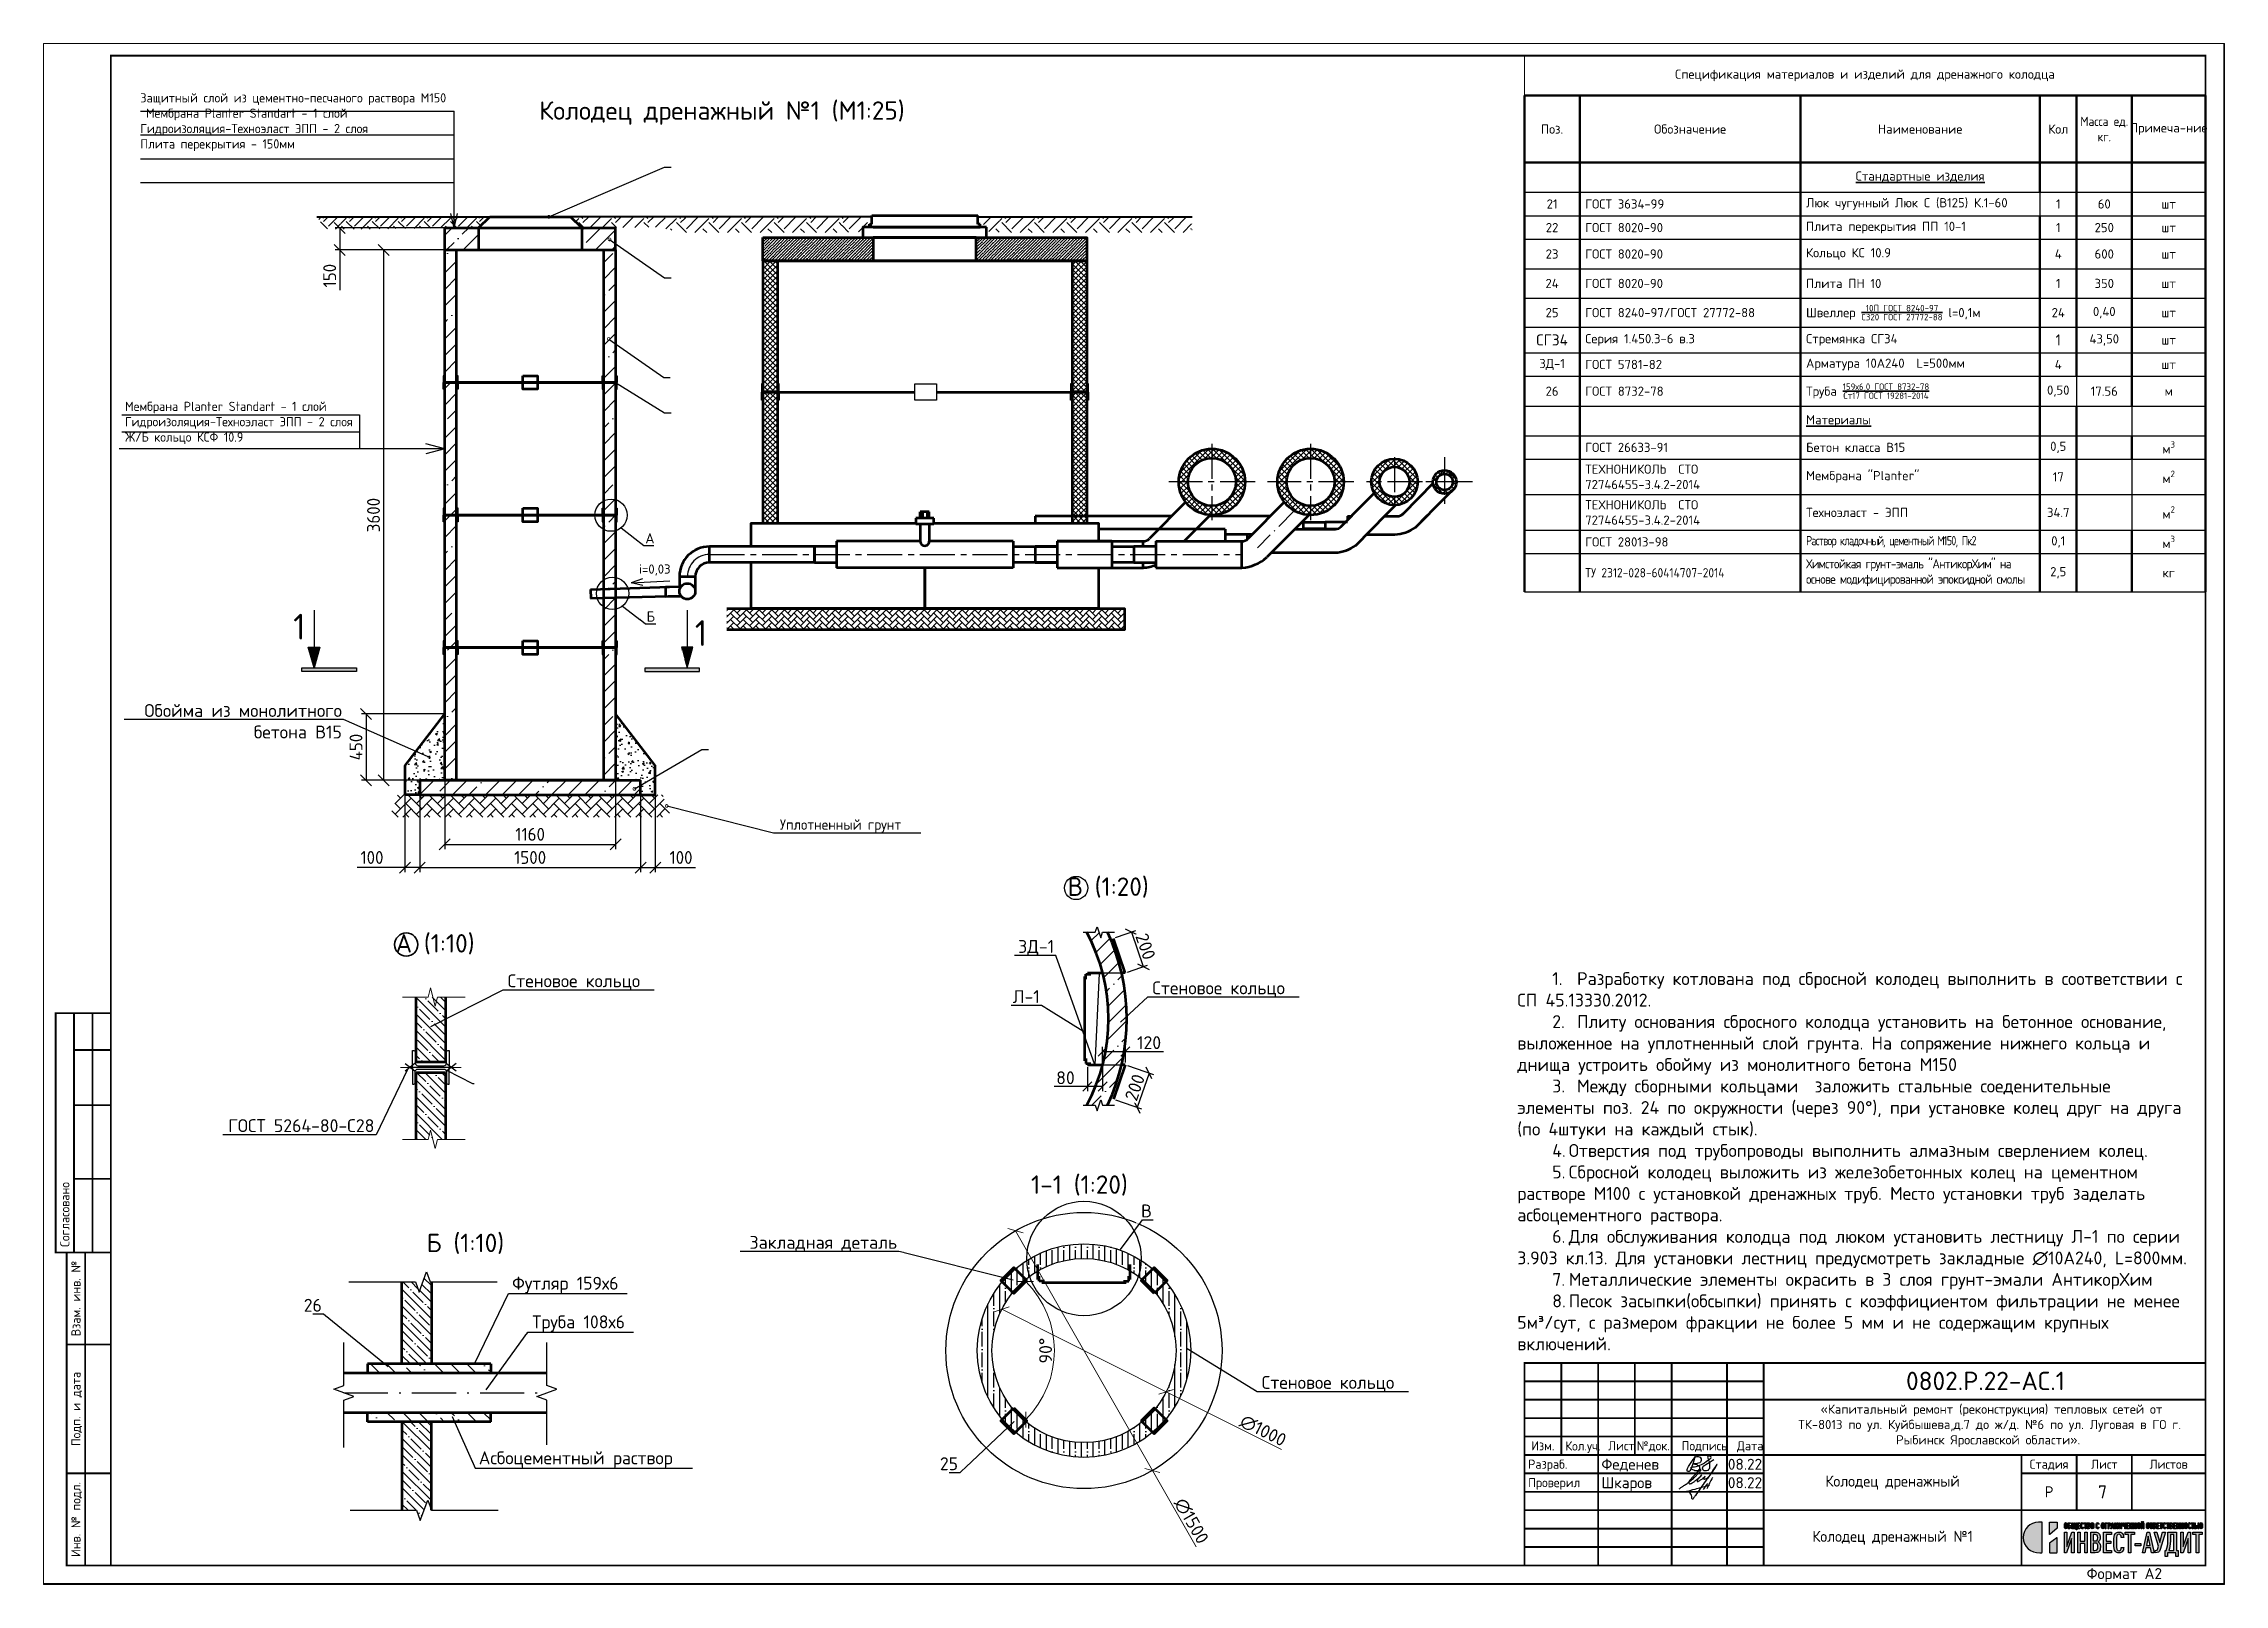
# Paper-space layout 'Колодец №1' of a CAD drawing. Header units: millimetres. Extents: x 0 to 592, y 0 to 418.
# The model-space entities are those that its viewports show. They can reach past a viewport. Long polylines and large blocks are cut down to what shows.
import ezdxf
from ezdxf import colors
from ezdxf.entities.mleader import LeaderData, LeaderLine
from ezdxf.enums import TextEntityAlignment as Align
from ezdxf.math import Vec2, Vec3

# ---------------------------------------------------------------- set-up
doc = ezdxf.new("R2010")
doc.units = ezdxf.units.MM
for name, pattern in [('ACAD_ISO04W100', [30, 24, -3, 0, -3]), ('ACAD_ISO10W100', [18.5, 12, -3, 0.5, -3]), ('осевая2', [28.575, 19.05, -3.175, 3.175, -3.175])]:
    doc.linetypes.add(name, pattern=pattern)
for name, color, linetype, lineweight in [('2 Рамка обычные', 1, 'Continuous', 60), ('9 Размеры на геодезии', 5, 'Continuous', 40), ('Объекты проект.', 1, 'Continuous', 80), ('Осевая', 2, 'осевая2', 30), ('Основной', 1, 'Continuous', 60), ('Размер 3.5', 250, 'Continuous', 35), ('Размерный', 4, 'Continuous', 30), ('Размеры на чертеже', 250, 'Continuous', 25), ('таблица', 250, 'Continuous', 35), ('Тонкие', 5, 'Continuous', 30), ('шриховка', 251, 'ACAD_ISO04W100', 15)]:
    doc.layers.add(name, color=color, linetype=linetype, lineweight=lineweight)
doc.layers.add('рамка', color=7, linetype='Continuous')
doc.layers.add('Штриховка', color=7, linetype='Continuous')
doc.styles.add('-ISOCPEUR-', font='isocpeur.TTF')
doc.styles.add('GOST', font='GOST Common.ttf')
doc.styles.add('GOST-2.304_Type-B', font='GOST Common.ttf')
doc.dimstyles.new('1 к 50', dxfattribs={"dimtxt": 3.5, "dimasz": 2.5, "dimexe": 1.25, "dimexo": 0.625, "dimtad": 1, "dimdec": 1, "dimlfac": 50, "dimrnd": 0.1, "dimtxsty": 'GOST', "dimblk": 'OBLIQUE', "dimcen": 2.5, "dimclrd": 256, "dimclre": 256, "dimclrt": 256, "dimadec": 0, "dimazin": 0, "dimtfac": 1, "dimtdec": 1, "dimtmove": 0, "dimatfit": 3, "dimfxl": 1, "dimtfill": 1, "dimlwe": -1, "dimarcsym": 0})
doc.dimstyles.new('Копия М 1 к 25', dxfattribs={"dimtxt": 3.5, "dimasz": 3, "dimexe": 1.25, "dimexo": 0, "dimgap": 1, "dimtad": 1, "dimdec": 0, "dimlfac": 25, "dimzin": 0, "dimdsep": 46, "dimtxsty": 'GOST', "dimblk": 'OBLIQUE', "dimcen": 5, "dimclrd": 256, "dimclre": 256, "dimclrt": 256, "dimazin": 2, "dimtfac": 1, "dimtdec": 0, "dimtmove": 0, "dimatfit": 3, "dimldrblk": 'NONE', "dimfxl": 1.25, "dimtolj": 1, "dimtzin": 0, "dimlwd": -1, "dimlwe": -1, "dimarcsym": 2})
doc.dimstyles.new('М 1 к 20', dxfattribs={"dimtxt": 3.5, "dimasz": 3, "dimexe": 1.25, "dimexo": 0, "dimtad": 1, "dimdec": 0, "dimlfac": 20, "dimzin": 0, "dimdsep": 46, "dimtxsty": 'GOST', "dimblk": 'OBLIQUE', "dimcen": 5, "dimadec": 8, "dimazin": 0, "dimtfac": 1, "dimtdec": 0, "dimtmove": 0, "dimatfit": 3, "dimldrblk": 'NONE', "dimfxl": 1.25, "dimtolj": 1, "dimtzin": 0, "dimlwd": 20, "dimlwe": 20, "dimarcsym": 1})
pattern_1 = [(45, (-124461.993, 586943.9476), (0, 8.838834765), [6.25, -6.25]), (45, (-124463.65, 586945.605), (0, 8.838834765), [6.25, -6.25]), (45, (-124465.307, 586947.262), (0, 8.838834765), [6.25, -6.25]), (135, (-124465.307, 586948.367), (-8.838834765, 9e-16), [6.25, -6.25]), (135, (-124463.65, 586950.024), (-8.838834765, 9e-16), [6.25, -6.25]), (135, (-124461.993, 586951.6816), (-8.838834765, 9e-16), [6.25, -6.25])]

psp = doc.layouts.new('Колодец №1')

msp = doc.modelspace()

# ---------------------------------------------------------------- texts
at = {"style": '-ISOCPEUR-'}
msp.add_text('i=0,03', height=2.5, dxfattribs=at).set_placement((9422.9593, 3099.9268))
at = {"style": 'GOST'}
msp.add_text('Согласовано', height=2.5, rotation=90, dxfattribs=at).set_placement((9266.9655, 2917.0891), align=Align.MIDDLE_LEFT)
for s, p in [('Взам. инв. №', (9269.9655, 2903.0891)), ('Подп. и дата', (9269.9655, 2873.0891)), ('Инв. № подл.', (9269.9655, 2843.0891))]:
    msp.add_text(s, height=2.5, rotation=90, dxfattribs=at).set_placement(p, align=Align.MIDDLE_CENTER)
for s, height, p in [('Изм.', 2.5, (9668.4655, 2863.0891)), ('Кол.уч.', 2.5, (9679.3552, 2863.0397)), ('Лист', 2.5, (9689.7698, 2863.0891)), ('№док.', 2.5, (9698.4655, 2863.0891)), ('Подпись', 2.5, (9712.3467, 2863.0891)), ('Дата', 2.5, (9724.7737, 2863.0891)), ('Стадия', 2.5, (9805.9655, 2858.0891)), ('Лист', 2.5, (9820.9655, 2858.0891)), ('Листов', 2.5, (9838.4655, 2858.0891)), ('Р', 3, (9805.9655, 2850.5891))]:
    msp.add_text(s, height=height, dxfattribs=at).set_placement(p, align=Align.MIDDLE_CENTER)
for s, p in [('Разраб.', (9664.4655, 2858.0891)), ('Проверил', (9664.4655, 2853.0891))]:
    msp.add_text(s, height=2.5, dxfattribs=at).set_placement(p, align=Align.MIDDLE_LEFT)
for s, insert, char_height, width, attachment_point, style in [('\\pi9.87215;{\\C7;«Капитальный ремонт (реконструкция) тепловых сетей от \\P\\pi3.82692;ТК-8013 по ул. Куйбышева,д.7 до ж/д. №6 по ул. Луговая в ГО г. \\P\\pi30.38942;Рыбинск Ярославской области».}', (9734.0151, 2874.2859), 2.5, 110.528844, 1, '-ISOCPEUR-'), ('Колодец дренажный', (9763.4655, 2853.0891), 3, 70, 5, 'GOST'), ('Колодец дренажный №1', (9763.4655, 2838.0891), 3, 70, 5, 'GOST')]:
    msp.add_mtext(s, dxfattribs=dict(insert=insert, char_height=char_height, width=width, attachment_point=attachment_point, style=style))
at = {"layer": 'Размер 3.5', "color": 0, "style": '-ISOCPEUR-'}
for s, p in [('Колодец дренажный №1 (М1:25)', (9395.8165, 3223.1878)), ('В (1:20)', (9539.3306, 3012.4285)), ('А (1:10)', (9356.798, 2997.0371)), ('Б (1:10)', (9365.2257, 2915.6795))]:
    msp.add_text(s, height=5, dxfattribs=at).set_placement(p)
at = {"layer": 'Размер 3.5', "insert": (9287.4758, 3230.3832), "char_height": 2.5, "width": 89.947537, "attachment_point": 1, "style": 'GOST-2.304_Type-B'}
msp.add_mtext('Защитный слой из цементно-песчаного раствора М150\\P Мембрана Planter Standart - 1 слой {\\H1.83333x; }Гидроизоляция-Техноэласт ЭПП - 2 слоя {\\H1.55556x; }\\P{\\C256;\\c0;Плита перекрытия - 150мм\\H1.64815x; }', dxfattribs=at)
at = {"layer": 'Размер 3.5', "insert": (9283.3062, 3146.6042), "char_height": 3.5, "attachment_point": 1, "style": 'GOST-2.304_Type-B'}
msp.add_mtext_dynamic_manual_height_columns('{\\H0.7143x;\\C0;Мембрана Planter Standart - 1 слой \\PГидроизоляция-Техноэласт ЭПП - 2 слоя \\PЖ/Б кольцо КСФ 10.9            }', width=66.33575, gutter_width=12.5, heights=[14.4059], dxfattribs=at)
at = {"layer": 'Размер 3.5', "color": 0, "insert": (9661.5134, 2991.6998), "char_height": 3.5, "width": 182.302319, "attachment_point": 1, "style": '-ISOCPEUR-'}
msp.add_mtext('\\pi9.50005;{\\C256;1.^I Разработку котлована под сбросной колодец выполнить в соответствии с СП 45.13330.2012.\\P2.^I Плиту основания сбросного колодца установить на бетонное основание, выложенное на уплотненный слой грунта. На сопряжение нижнего кольца и днища устроить обойму из монолитного бетона М150\\P3.^I Между сборными кольцами  заложить стальные соеденительные элементы поз. 24 по окружности (через 90°), при установке колец друг на друга (по 4штуки на каждый стык).\\P4.^IОтверстия под трубопроводы выполнить алмазным сверлением колец.\\P5.^IСбросной колодец выложить из железобетонных колец на цементном растворе М100 с установкой дренажных труб. Место установки труб заделать асбоцементного раствора.\\P6.^IДля обслуживания колодца под люком установить лестницу Л-1 по серии 3.903 кл.13. Для установки лестниц предусмотреть закладные ∅10А240, L=800мм.\\P\\C7;7.^IМеталлические элементы окрасить в 3 слоя грунт-эмали АнтикорХим\\P\\C256;8.^IПесок засыпки(обсыпки) принять с коэффициентом фильтрации не менее 5м³/сут, с размером фракции не более 5 мм и не содержащим крупных включений.}', dxfattribs=at)
at = {"layer": 'Размерный', "color": 0, "style": '-ISOCPEUR-'}
for s, height, p in [('Феденев', 3, (9684.3705, 2856.5664)), ('08.22', 3, (9718.7202, 2856.5664)), ('Шкаров', 3, (9684.3705, 2851.5664)), ('08.22', 3, (9718.7202, 2851.5664)), ('7', 3.5, (9819.2725, 2848.8162)), ('Формат А2', 3, (9816.1732, 2826.8816))]:
    msp.add_text(s, height=height, dxfattribs=at).set_placement(p)
at = {"layer": 'Размерный', "color": 7, "lineweight": 30, "insert": (9690.8659, 2883.1993), "char_height": 5, "width": 185, "attachment_point": 1, "style": '-ISOCPEUR-'}
msp.add_mtext('\\pi66.25,l10;0802.Р.22-АС.1', dxfattribs=at)

# ---------------------------------------------------------------- blocks, each defined once
blk = doc.blocks.new('*U158')
for p, q in [((-2.5, 2.12), (2.5, 2.12)), ((-2.5, -2.12), (2.5, -2.12))]:
    blk.add_line(p, q)
blk.add_lwpolyline([(2.5, -2.5), (-2.5, -2.5), (-2.5, 2.5), (2.5, 2.5)], close=True)
blk = doc.blocks.new('*U159')
at = {"layer": 'Основной', "color": 0, "linetype": 'ByBlock', "lineweight": -2, "transparency": 16777216}
blk.add_blockref('*U158', (4425.86, 222.14), dxfattribs=at)
for p, rotation in [((4398.92, 195.2), 90), ((4452.8, 195.2), 270), ((4425.86, 168.26), 180)]:
    blk.add_blockref('*U158', p, dxfattribs=dict(at, rotation=rotation))
blk = doc.blocks.new('_Oblique')
at = {"color": 0, "linetype": 'ByBlock', "lineweight": -2}
blk.add_line((-0.5, -0.5), (0.5, 0.5), dxfattribs=at)
blk = doc.blocks.new('*D162')
at = {"color": 0, "lineweight": 20, "transparency": 16777216}
blk.add_arc((9509.25, 2888.94), 26.51, 315, 45, dxfattribs=at)
at = {"layer": 'Defpoints', "color": 0, "transparency": 16777216}
for p in [(9524.76, 2904.46), (9528.29, 2907.99), (9534.85, 2882.08), (9524.76, 2873.43), (9528.29, 2869.89)]:
    blk.add_point(p, dxfattribs=at)
at = {"color": 0, "lineweight": 20, "transparency": 16777216, "xscale": 3, "yscale": 3, "zscale": 3}
for p, rotation in [((9527.99, 2907.69), 134.9999999999918), ((9527.99, 2870.19), 224.9999999999905)]:
    blk.add_blockref('_Oblique', p, dxfattribs=dict(at, rotation=rotation))
at = {"color": 0, "transparency": 16777216, "insert": (9533.38, 2888.94), "char_height": 3.5, "attachment_point": 5, "rotation": 90, "style": '-ISOCPEUR-'}
blk.add_mtext('\\A1;90°', dxfattribs=at)
blk = doc.blocks.new('_None')
blk = doc.blocks.new('*D163')
at = {"color": 0, "lineweight": 20, "transparency": 16777216}
for p in [(9521.46, 2900.15), (9597.43, 2862.04)]:
    blk.add_line(p, (9566.15, 2877.73), dxfattribs=at)
at = {"layer": 'Defpoints', "color": 0, "transparency": 16777216}
for p in [(9521.46, 2900.15), (9566.15, 2877.73)]:
    blk.add_point(p, dxfattribs=at)
at = {"color": 0, "lineweight": 20, "transparency": 16777216, "xscale": 3, "yscale": 3, "zscale": 3}
for p, rotation in [((9521.46, 2900.15), 333.3556033009259), ((9566.15, 2877.73), 153.3556033009259)]:
    blk.add_blockref('_Oblique', p, dxfattribs=dict(at, rotation=rotation))
at = {"color": 0, "transparency": 16777216, "insert": (9592.46, 2867.19), "char_height": 3.5, "attachment_point": 5, "rotation": 333.3556, "style": '-ISOCPEUR-'}
blk.add_mtext('\\A1;∅1000', dxfattribs=at)
blk = doc.blocks.new('*D164')
at = {"color": 0, "lineweight": 20, "transparency": 16777216}
for p in [(9525.2, 2921.5), (9574.27, 2835.64)]:
    blk.add_line(p, (9562.41, 2856.38), dxfattribs=at)
at = {"layer": 'Defpoints', "color": 0, "transparency": 16777216}
for p in [(9525.2, 2921.5), (9562.41, 2856.38)]:
    blk.add_point(p, dxfattribs=at)
at = {"color": 0, "lineweight": 20, "transparency": 16777216, "xscale": 3, "yscale": 3, "zscale": 3}
for p, rotation in [((9525.2, 2921.5), 299.7473686392551), ((9562.41, 2856.38), 119.7473686392551)]:
    blk.add_blockref('_Oblique', p, dxfattribs=dict(at, rotation=rotation))
at = {"color": 0, "transparency": 16777216, "insert": (9572.98, 2842.68), "char_height": 3.5, "attachment_point": 5, "rotation": 299.74737, "style": '-ISOCPEUR-'}
blk.add_mtext('\\A1;∅1500', dxfattribs=at)
blk = doc.blocks.new('Лого')
h = blk.add_hatch(color=151)
h.set_gradient(color1=(158, 191, 227), color2=(46, 54, 92), tint=1, name='HEMISPHERICAL')
edge = h.paths.add_edge_path()
edge.add_spline(control_points=[(0.35, 0.49), (-0.19, 0.45), (-0.66, 0.87), (-0.66, 1.41), (-0.66, 1.41), (-0.66, 1.92), (-0.24, 2.34), (0.27, 2.34), (0.27, 2.34), (0.27, 2.34), (0.47, 2.34), (0.47, 2.34), (0.47, 2.34), (0.48, 2.34), (0.48, 2.33), (0.48, 2.33), (0.48, 2.33), (0.48, 2.33), (0.48, 0.51), (0.48, 0.51), (0.48, 0.51), (0.48, 0.5), (0.48, 0.49), (0.47, 0.49), (0.47, 0.49), (0.47, 0.49), (0.35, 0.49), (0.35, 0.49), (0.35, 0.49), (0.35, 0.49), (0.35, 0.49), (0.35, 0.49)], knot_values=[0, 0, 0, 0, 0.111111, 0.111111, 0.111111, 0.111211, 0.222222, 0.222222, 0.222222, 0.222322, 0.333333, 0.333333, 0.333333, 0.333433, 0.444444, 0.444444, 0.444444, 0.444544, 0.555556, 0.555556, 0.555556, 0.555656, 0.666667, 0.666667, 0.666667, 0.666767, 0.777778, 0.777778, 0.777778, 0.777878, 1, 1, 1, 1], degree=3, periodic=0)
edge = h.paths.add_edge_path()
edge.add_spline(control_points=[(0.96, 1.6), (0.96, 1.6), (1.39, 1.97), (1.39, 1.97), (1.39, 1.97), (1.39, 1.97), (1.39, 1.97), (1.39, 1.98), (1.39, 1.98), (1.39, 1.98), (1.39, 2.33), (1.39, 2.33), (1.39, 2.33), (1.39, 2.33), (1.38, 2.34), (1.38, 2.34), (1.38, 2.34), (1.38, 2.34), (0.95, 2.34), (0.95, 2.34), (0.95, 2.34), (0.94, 2.34), (0.93, 2.33), (0.93, 2.33), (0.93, 2.33), (0.93, 2.33), (0.93, 1.61), (0.93, 1.61), (0.93, 1.61), (0.93, 1.61), (0.94, 1.6), (0.94, 1.6), (0.94, 1.6), (0.95, 1.6), (0.95, 1.6), (0.96, 1.6)], knot_values=[0, 0, 0, 0, 0.1, 0.1, 0.1, 0.1001, 0.2, 0.2, 0.2, 0.2001, 0.3, 0.3, 0.3, 0.3001, 0.4, 0.4, 0.4, 0.4001, 0.5, 0.5, 0.5, 0.5001, 0.6, 0.6, 0.6, 0.6001, 0.7, 0.7, 0.7, 0.7001, 0.8, 0.8, 0.8, 0.8001, 1, 1, 1, 1], degree=3, periodic=0)
edge = h.paths.add_edge_path()
edge.add_spline(control_points=[(0.94, 1.06), (0.94, 1.06), (1.37, 1.4), (1.37, 1.4), (1.37, 1.4), (1.37, 1.4), (1.38, 1.4), (1.38, 1.4), (1.38, 1.4), (1.39, 1.4), (1.39, 1.4), (1.39, 1.39), (1.39, 1.39), (1.39, 1.39), (1.39, 0.51), (1.39, 0.51), (1.39, 0.51), (1.39, 0.5), (1.38, 0.49), (1.38, 0.49), (1.38, 0.49), (1.38, 0.49), (0.95, 0.49), (0.95, 0.49), (0.95, 0.49), (0.94, 0.49), (0.93, 0.5), (0.93, 0.51), (0.93, 0.51), (0.93, 0.51), (0.93, 1.05), (0.93, 1.05), (0.93, 1.05), (0.93, 1.05), (0.94, 1.06), (0.94, 1.06)], knot_values=[0, 0, 0, 0, 0.1, 0.1, 0.1, 0.1001, 0.2, 0.2, 0.2, 0.2001, 0.3, 0.3, 0.3, 0.3001, 0.4, 0.4, 0.4, 0.4001, 0.5, 0.5, 0.5, 0.5001, 0.6, 0.6, 0.6, 0.6001, 0.7, 0.7, 0.7, 0.7001, 0.8, 0.8, 0.8, 0.8001, 1, 1, 1, 1], degree=3, periodic=0)
at = {"true_color": 0x2e365c}
h = blk.add_hatch(color=159, dxfattribs=at)
h.dxf.hatch_style = 1
edge = h.paths.add_edge_path()
edge.add_spline(control_points=[(10.17, 1.59), (10.17, 1.59), (10.17, 1.73), (10.17, 1.73), (10.17, 1.73), (10.17, 1.73), (9.6, 1.73), (9.6, 1.73), (9.6, 1.73), (9.6, 1.73), (9.6, 1.59), (9.6, 1.59), (9.6, 1.59), (9.6, 1.59), (9.81, 1.59), (9.81, 1.59), (9.81, 1.59), (9.81, 1.59), (9.81, 0.49), (9.81, 0.49), (9.81, 0.49), (9.81, 0.49), (9.96, 0.49), (9.96, 0.49), (9.96, 0.49), (9.96, 0.49), (9.96, 1.59), (9.96, 1.59), (9.96, 1.59), (9.96, 1.59), (10.17, 1.59), (10.17, 1.59)], knot_values=[0, 0, 0, 0, 0.111111, 0.111111, 0.111111, 0.111211, 0.222222, 0.222222, 0.222222, 0.222322, 0.333333, 0.333333, 0.333333, 0.333433, 0.444444, 0.444444, 0.444444, 0.444544, 0.555556, 0.555556, 0.555556, 0.555656, 0.666667, 0.666667, 0.666667, 0.666767, 0.777778, 0.777778, 0.777778, 0.777878, 1, 1, 1, 1], degree=3, periodic=0)
edge = h.paths.add_edge_path()
edge.add_spline(control_points=[(9.46, 0.49), (9.46, 0.49), (9.46, 1.73), (9.46, 1.73), (9.46, 1.73), (9.46, 1.73), (9.32, 1.73), (9.32, 1.73), (9.32, 1.73), (9.32, 1.73), (9.02, 0.87), (9.02, 0.87), (9.02, 0.87), (9.02, 0.87), (9.02, 1.73), (9.02, 1.73), (9.02, 1.73), (9.02, 1.73), (8.87, 1.73), (8.87, 1.73), (8.87, 1.73), (8.87, 1.73), (8.87, 0.49), (8.87, 0.49), (8.87, 0.49), (8.87, 0.49), (9.01, 0.49), (9.01, 0.49), (9.01, 0.49), (9.01, 0.49), (9.31, 1.35), (9.31, 1.35), (9.31, 1.35), (9.31, 1.35), (9.31, 0.49), (9.31, 0.49), (9.31, 0.49), (9.31, 0.49), (9.46, 0.49), (9.46, 0.49)], knot_values=[0, 0, 0, 0, 0.090909, 0.090909, 0.090909, 0.091009, 0.181818, 0.181818, 0.181818, 0.181918, 0.272727, 0.272727, 0.272727, 0.272827, 0.363636, 0.363636, 0.363636, 0.363736, 0.454545, 0.454545, 0.454545, 0.454645, 0.545455, 0.545455, 0.545455, 0.545555, 0.636364, 0.636364, 0.636364, 0.636464, 0.727273, 0.727273, 0.727273, 0.727373, 0.818182, 0.818182, 0.818182, 0.818282, 1, 1, 1, 1], degree=3, periodic=0)
edge = h.paths.add_edge_path(flags=16)
edge.add_spline(control_points=[(8.46, 0.63), (8.46, 0.63), (8.15, 0.63), (8.15, 0.63), (8.15, 0.63), (8.21, 0.79), (8.24, 0.97), (8.24, 1.2), (8.24, 1.2), (8.24, 1.2), (8.24, 1.59), (8.24, 1.59), (8.24, 1.59), (8.24, 1.59), (8.46, 1.59), (8.46, 1.59), (8.46, 1.59), (8.46, 1.59), (8.46, 0.63), (8.46, 0.63)], knot_values=[0, 0, 0, 0, 0.166667, 0.166667, 0.166667, 0.166767, 0.333333, 0.333333, 0.333333, 0.333433, 0.5, 0.5, 0.5, 0.5001, 0.666667, 0.666667, 0.666667, 0.666767, 1, 1, 1, 1], degree=3, periodic=0)
edge = h.paths.add_edge_path()
edge.add_spline(control_points=[(8.71, 0.27), (8.71, 0.27), (8.71, 0.63), (8.71, 0.63), (8.71, 0.63), (8.71, 0.63), (8.61, 0.63), (8.61, 0.63), (8.61, 0.63), (8.61, 0.63), (8.61, 1.73), (8.61, 1.73), (8.61, 1.73), (8.61, 1.73), (8.09, 1.73), (8.09, 1.73), (8.09, 1.73), (8.09, 1.73), (8.09, 1.23), (8.09, 1.23), (8.09, 1.23), (8.09, 0.99), (8.06, 0.79), (7.99, 0.63), (7.99, 0.63), (7.99, 0.63), (7.92, 0.63), (7.92, 0.63), (7.92, 0.63), (7.92, 0.63), (7.92, 0.27), (7.92, 0.27), (7.92, 0.27), (7.92, 0.27), (8.06, 0.27), (8.06, 0.27), (8.06, 0.27), (8.06, 0.27), (8.06, 0.49), (8.06, 0.49), (8.06, 0.49), (8.06, 0.49), (8.57, 0.49), (8.57, 0.49), (8.57, 0.49), (8.57, 0.49), (8.57, 0.27), (8.57, 0.27), (8.57, 0.27), (8.57, 0.27), (8.71, 0.27), (8.71, 0.27)], knot_values=[0, 0, 0, 0, 0.071429, 0.071429, 0.071429, 0.071529, 0.142857, 0.142857, 0.142857, 0.142957, 0.214286, 0.214286, 0.214286, 0.214386, 0.285714, 0.285714, 0.285714, 0.285814, 0.357143, 0.357143, 0.357143, 0.357243, 0.428571, 0.428571, 0.428571, 0.428671, 0.5, 0.5, 0.5, 0.5001, 0.571429, 0.571429, 0.571429, 0.571529, 0.642857, 0.642857, 0.642857, 0.642957, 0.714286, 0.714286, 0.714286, 0.714386, 0.785714, 0.785714, 0.785714, 0.785814, 0.857143, 0.857143, 0.857143, 0.857243, 1, 1, 1, 1], degree=3, periodic=0)
edge = h.paths.add_edge_path()
edge.add_spline(control_points=[(7.94, 1.73), (7.94, 1.73), (7.77, 1.73), (7.77, 1.73), (7.77, 1.73), (7.77, 1.73), (7.61, 1.1), (7.61, 1.1), (7.61, 1.1), (7.61, 1.1), (7.43, 1.73), (7.43, 1.73), (7.43, 1.73), (7.43, 1.73), (7.27, 1.73), (7.27, 1.73), (7.27, 1.73), (7.27, 1.73), (7.53, 0.89), (7.53, 0.89), (7.53, 0.89), (7.53, 0.89), (7.49, 0.75), (7.49, 0.75), (7.49, 0.75), (7.46, 0.65), (7.43, 0.63), (7.33, 0.63), (7.33, 0.63), (7.33, 0.63), (7.33, 0.49), (7.33, 0.49), (7.33, 0.49), (7.5, 0.49), (7.57, 0.52), (7.62, 0.69), (7.62, 0.69), (7.62, 0.69), (7.94, 1.73), (7.94, 1.73)], knot_values=[0, 0, 0, 0, 0.090909, 0.090909, 0.090909, 0.091009, 0.181818, 0.181818, 0.181818, 0.181918, 0.272727, 0.272727, 0.272727, 0.272827, 0.363636, 0.363636, 0.363636, 0.363736, 0.454545, 0.454545, 0.454545, 0.454645, 0.545455, 0.545455, 0.545455, 0.545555, 0.636364, 0.636364, 0.636364, 0.636464, 0.727273, 0.727273, 0.727273, 0.727373, 0.818182, 0.818182, 0.818182, 0.818282, 1, 1, 1, 1], degree=3, periodic=0)
edge = h.paths.add_edge_path(flags=16)
edge.add_spline(control_points=[(7.02, 0.92), (7.02, 0.92), (6.79, 0.92), (6.79, 0.92), (6.79, 0.92), (6.79, 0.92), (6.9, 1.49), (6.9, 1.49), (6.9, 1.49), (6.9, 1.49), (7.02, 0.92), (7.02, 0.92)], knot_values=[0, 0, 0, 0, 0.25, 0.25, 0.25, 0.2501, 0.5, 0.5, 0.5, 0.5001, 1, 1, 1, 1], degree=3, periodic=0)
edge = h.paths.add_edge_path()
edge.add_spline(control_points=[(7.26, 0.49), (7.26, 0.49), (6.98, 1.73), (6.98, 1.73), (6.98, 1.73), (6.98, 1.73), (6.83, 1.73), (6.83, 1.73), (6.83, 1.73), (6.83, 1.73), (6.55, 0.49), (6.55, 0.49), (6.55, 0.49), (6.55, 0.49), (6.7, 0.49), (6.7, 0.49), (6.7, 0.49), (6.7, 0.49), (6.76, 0.78), (6.76, 0.78), (6.76, 0.78), (6.76, 0.78), (7.05, 0.78), (7.05, 0.78), (7.05, 0.78), (7.05, 0.78), (7.11, 0.49), (7.11, 0.49), (7.11, 0.49), (7.11, 0.49), (7.26, 0.49), (7.26, 0.49)], knot_values=[0, 0, 0, 0, 0.111111, 0.111111, 0.111111, 0.111211, 0.222222, 0.222222, 0.222222, 0.222322, 0.333333, 0.333333, 0.333333, 0.333433, 0.444444, 0.444444, 0.444444, 0.444544, 0.555556, 0.555556, 0.555556, 0.555656, 0.666667, 0.666667, 0.666667, 0.666767, 0.777778, 0.777778, 0.777778, 0.777878, 1, 1, 1, 1], degree=3, periodic=0)
edge = h.paths.add_edge_path()
edge.add_spline(control_points=[(6.45, 0.91), (6.45, 0.91), (6.45, 1.05), (6.45, 1.05), (6.45, 1.05), (6.45, 1.05), (6.11, 1.05), (6.11, 1.05), (6.11, 1.05), (6.11, 1.05), (6.11, 0.91), (6.11, 0.91), (6.11, 0.91), (6.11, 0.91), (6.45, 0.91), (6.45, 0.91)], knot_values=[0, 0, 0, 0, 0.2, 0.2, 0.2, 0.2001, 0.4, 0.4, 0.4, 0.4001, 0.6, 0.6, 0.6, 0.6001, 1, 1, 1, 1], degree=3, periodic=0)
edge = h.paths.add_edge_path()
edge.add_spline(control_points=[(6.07, 1.59), (6.07, 1.59), (6.07, 1.73), (6.07, 1.73), (6.07, 1.73), (6.07, 1.73), (5.51, 1.73), (5.51, 1.73), (5.51, 1.73), (5.51, 1.73), (5.51, 1.59), (5.51, 1.59), (5.51, 1.59), (5.51, 1.59), (5.71, 1.59), (5.71, 1.59), (5.71, 1.59), (5.71, 1.59), (5.71, 0.49), (5.71, 0.49), (5.71, 0.49), (5.71, 0.49), (5.86, 0.49), (5.86, 0.49), (5.86, 0.49), (5.86, 0.49), (5.86, 1.59), (5.86, 1.59), (5.86, 1.59), (5.86, 1.59), (6.07, 1.59), (6.07, 1.59)], knot_values=[0, 0, 0, 0, 0.111111, 0.111111, 0.111111, 0.111211, 0.222222, 0.222222, 0.222222, 0.222322, 0.333333, 0.333333, 0.333333, 0.333433, 0.444444, 0.444444, 0.444444, 0.444544, 0.555556, 0.555556, 0.555556, 0.555656, 0.666667, 0.666667, 0.666667, 0.666767, 0.777778, 0.777778, 0.777778, 0.777878, 1, 1, 1, 1], degree=3, periodic=0)
edge = h.paths.add_edge_path()
edge.add_spline(control_points=[(5.42, 0.8), (5.42, 0.8), (5.27, 0.8), (5.27, 0.8), (5.27, 0.8), (5.27, 0.74), (5.26, 0.69), (5.23, 0.65), (5.23, 0.65), (5.21, 0.63), (5.18, 0.61), (5.14, 0.61), (5.14, 0.61), (5.09, 0.61), (5.05, 0.63), (5.03, 0.66), (5.03, 0.66), (4.99, 0.72), (4.98, 0.82), (4.98, 1.11), (4.98, 1.11), (4.98, 1.4), (4.99, 1.5), (5.03, 1.56), (5.03, 1.56), (5.05, 1.59), (5.09, 1.61), (5.14, 1.61), (5.14, 1.61), (5.18, 1.61), (5.21, 1.59), (5.23, 1.56), (5.23, 1.56), (5.26, 1.53), (5.27, 1.48), (5.27, 1.42), (5.27, 1.42), (5.27, 1.42), (5.42, 1.42), (5.42, 1.42), (5.42, 1.42), (5.42, 1.52), (5.39, 1.61), (5.33, 1.67), (5.33, 1.67), (5.28, 1.72), (5.22, 1.74), (5.14, 1.74), (5.14, 1.74), (5.04, 1.74), (4.97, 1.7), (4.92, 1.65), (4.92, 1.65), (4.84, 1.56), (4.83, 1.45), (4.83, 1.11), (4.83, 1.11), (4.83, 0.77), (4.84, 0.66), (4.92, 0.57), (4.92, 0.57), (4.97, 0.51), (5.04, 0.48), (5.14, 0.48), (5.14, 0.48), (5.22, 0.48), (5.28, 0.5), (5.33, 0.55), (5.33, 0.55), (5.39, 0.6), (5.42, 0.69), (5.42, 0.8)], knot_values=[0, 0, 0, 0, 0.052632, 0.052632, 0.052632, 0.052732, 0.105263, 0.105263, 0.105263, 0.105363, 0.157895, 0.157895, 0.157895, 0.157995, 0.210526, 0.210526, 0.210526, 0.210626, 0.263158, 0.263158, 0.263158, 0.263258, 0.315789, 0.315789, 0.315789, 0.315889, 0.368421, 0.368421, 0.368421, 0.368521, 0.421053, 0.421053, 0.421053, 0.421153, 0.473684, 0.473684, 0.473684, 0.473784, 0.526316, 0.526316, 0.526316, 0.526416, 0.578947, 0.578947, 0.578947, 0.579047, 0.631579, 0.631579, 0.631579, 0.631679, 0.684211, 0.684211, 0.684211, 0.684311, 0.736842, 0.736842, 0.736842, 0.736942, 0.789474, 0.789474, 0.789474, 0.789574, 0.842105, 0.842105, 0.842105, 0.842205, 0.894737, 0.894737, 0.894737, 0.894837, 1, 1, 1, 1], degree=3, periodic=0)
edge = h.paths.add_edge_path()
edge.add_spline(control_points=[(4.68, 0.49), (4.68, 0.49), (4.68, 0.63), (4.68, 0.63), (4.68, 0.63), (4.68, 0.63), (4.35, 0.63), (4.35, 0.63), (4.35, 0.63), (4.35, 0.63), (4.35, 1.05), (4.35, 1.05), (4.35, 1.05), (4.35, 1.05), (4.64, 1.05), (4.64, 1.05), (4.64, 1.05), (4.64, 1.05), (4.64, 1.18), (4.64, 1.18), (4.64, 1.18), (4.64, 1.18), (4.35, 1.18), (4.35, 1.18), (4.35, 1.18), (4.35, 1.18), (4.35, 1.59), (4.35, 1.59), (4.35, 1.59), (4.35, 1.59), (4.68, 1.59), (4.68, 1.59), (4.68, 1.59), (4.68, 1.59), (4.68, 1.73), (4.68, 1.73), (4.68, 1.73), (4.68, 1.73), (4.2, 1.73), (4.2, 1.73), (4.2, 1.73), (4.2, 1.73), (4.2, 0.49), (4.2, 0.49), (4.2, 0.49), (4.2, 0.49), (4.68, 0.49), (4.68, 0.49)], knot_values=[0, 0, 0, 0, 0.076923, 0.076923, 0.076923, 0.077023, 0.153846, 0.153846, 0.153846, 0.153946, 0.230769, 0.230769, 0.230769, 0.230869, 0.307692, 0.307692, 0.307692, 0.307792, 0.384615, 0.384615, 0.384615, 0.384715, 0.461538, 0.461538, 0.461538, 0.461638, 0.538462, 0.538462, 0.538462, 0.538562, 0.615385, 0.615385, 0.615385, 0.615485, 0.692308, 0.692308, 0.692308, 0.692408, 0.769231, 0.769231, 0.769231, 0.769331, 0.846154, 0.846154, 0.846154, 0.846254, 1, 1, 1, 1], degree=3, periodic=0)
edge = h.paths.add_edge_path(flags=16)
edge.add_spline(control_points=[(3.85, 1.4), (3.85, 1.26), (3.8, 1.2), (3.69, 1.2), (3.69, 1.2), (3.69, 1.2), (3.58, 1.2), (3.58, 1.2), (3.58, 1.2), (3.58, 1.2), (3.58, 1.59), (3.58, 1.59), (3.58, 1.59), (3.58, 1.59), (3.69, 1.59), (3.69, 1.59), (3.69, 1.59), (3.8, 1.59), (3.85, 1.54), (3.85, 1.4)], knot_values=[0, 0, 0, 0, 0.166667, 0.166667, 0.166667, 0.166767, 0.333333, 0.333333, 0.333333, 0.333433, 0.5, 0.5, 0.5, 0.5001, 0.666667, 0.666667, 0.666667, 0.666767, 1, 1, 1, 1], degree=3, periodic=0)
edge = h.paths.add_edge_path(flags=16)
edge.add_spline(control_points=[(3.86, 0.85), (3.86, 0.68), (3.8, 0.63), (3.69, 0.63), (3.69, 0.63), (3.69, 0.63), (3.58, 0.63), (3.58, 0.63), (3.58, 0.63), (3.58, 0.63), (3.58, 1.07), (3.58, 1.07), (3.58, 1.07), (3.58, 1.07), (3.69, 1.07), (3.69, 1.07), (3.69, 1.07), (3.8, 1.07), (3.86, 1.01), (3.86, 0.85)], knot_values=[0, 0, 0, 0, 0.166667, 0.166667, 0.166667, 0.166767, 0.333333, 0.333333, 0.333333, 0.333433, 0.5, 0.5, 0.5, 0.5001, 0.666667, 0.666667, 0.666667, 0.666767, 1, 1, 1, 1], degree=3, periodic=0)
edge = h.paths.add_edge_path()
edge.add_spline(control_points=[(4.01, 0.84), (4.01, 0.94), (4, 1.03), (3.93, 1.09), (3.93, 1.09), (3.91, 1.11), (3.88, 1.13), (3.85, 1.14), (3.85, 1.14), (3.88, 1.15), (3.9, 1.16), (3.92, 1.18), (3.92, 1.18), (3.99, 1.24), (4, 1.31), (4, 1.4), (4, 1.4), (4, 1.54), (3.98, 1.6), (3.92, 1.65), (3.92, 1.65), (3.87, 1.7), (3.81, 1.73), (3.7, 1.73), (3.7, 1.73), (3.7, 1.73), (3.43, 1.73), (3.43, 1.73), (3.43, 1.73), (3.43, 1.73), (3.43, 0.49), (3.43, 0.49), (3.43, 0.49), (3.43, 0.49), (3.7, 0.49), (3.7, 0.49), (3.7, 0.49), (3.81, 0.49), (3.88, 0.51), (3.93, 0.57), (3.93, 0.57), (3.98, 0.62), (4.01, 0.69), (4.01, 0.84)], knot_values=[0, 0, 0, 0, 0.083333, 0.083333, 0.083333, 0.083433, 0.166667, 0.166667, 0.166667, 0.166767, 0.25, 0.25, 0.25, 0.2501, 0.333333, 0.333333, 0.333333, 0.333433, 0.416667, 0.416667, 0.416667, 0.416767, 0.5, 0.5, 0.5, 0.5001, 0.583333, 0.583333, 0.583333, 0.583433, 0.666667, 0.666667, 0.666667, 0.666767, 0.75, 0.75, 0.75, 0.7501, 0.833333, 0.833333, 0.833333, 0.833433, 1, 1, 1, 1], degree=3, periodic=0)
edge = h.paths.add_edge_path()
edge.add_spline(control_points=[(3.21, 0.49), (3.21, 0.49), (3.21, 1.73), (3.21, 1.73), (3.21, 1.73), (3.21, 1.73), (3.06, 1.73), (3.06, 1.73), (3.06, 1.73), (3.06, 1.73), (3.06, 1.19), (3.06, 1.19), (3.06, 1.19), (3.06, 1.19), (2.79, 1.19), (2.79, 1.19), (2.79, 1.19), (2.79, 1.19), (2.79, 1.73), (2.79, 1.73), (2.79, 1.73), (2.79, 1.73), (2.64, 1.73), (2.64, 1.73), (2.64, 1.73), (2.64, 1.73), (2.64, 0.49), (2.64, 0.49), (2.64, 0.49), (2.64, 0.49), (2.79, 0.49), (2.79, 0.49), (2.79, 0.49), (2.79, 0.49), (2.79, 1.05), (2.79, 1.05), (2.79, 1.05), (2.79, 1.05), (3.06, 1.05), (3.06, 1.05), (3.06, 1.05), (3.06, 1.05), (3.06, 0.49), (3.06, 0.49), (3.06, 0.49), (3.06, 0.49), (3.21, 0.49), (3.21, 0.49)], knot_values=[0, 0, 0, 0, 0.076923, 0.076923, 0.076923, 0.077023, 0.153846, 0.153846, 0.153846, 0.153946, 0.230769, 0.230769, 0.230769, 0.230869, 0.307692, 0.307692, 0.307692, 0.307792, 0.384615, 0.384615, 0.384615, 0.384715, 0.461538, 0.461538, 0.461538, 0.461638, 0.538462, 0.538462, 0.538462, 0.538562, 0.615385, 0.615385, 0.615385, 0.615485, 0.692308, 0.692308, 0.692308, 0.692408, 0.769231, 0.769231, 0.769231, 0.769331, 0.846154, 0.846154, 0.846154, 0.846254, 1, 1, 1, 1], degree=3, periodic=0)
edge = h.paths.add_edge_path()
edge.add_spline(control_points=[(2.42, 0.49), (2.42, 0.49), (2.42, 1.73), (2.42, 1.73), (2.42, 1.73), (2.42, 1.73), (2.28, 1.73), (2.28, 1.73), (2.28, 1.73), (2.28, 1.73), (1.98, 0.87), (1.98, 0.87), (1.98, 0.87), (1.98, 0.87), (1.98, 1.73), (1.98, 1.73), (1.98, 1.73), (1.98, 1.73), (1.83, 1.73), (1.83, 1.73), (1.83, 1.73), (1.83, 1.73), (1.83, 0.49), (1.83, 0.49), (1.83, 0.49), (1.83, 0.49), (1.96, 0.49), (1.96, 0.49), (1.96, 0.49), (1.96, 0.49), (2.27, 1.35), (2.27, 1.35), (2.27, 1.35), (2.27, 1.35), (2.27, 0.49), (2.27, 0.49), (2.27, 0.49), (2.27, 0.49), (2.42, 0.49), (2.42, 0.49)], knot_values=[0, 0, 0, 0, 0.090909, 0.090909, 0.090909, 0.091009, 0.181818, 0.181818, 0.181818, 0.181918, 0.272727, 0.272727, 0.272727, 0.272827, 0.363636, 0.363636, 0.363636, 0.363736, 0.454545, 0.454545, 0.454545, 0.454645, 0.545455, 0.545455, 0.545455, 0.545555, 0.636364, 0.636364, 0.636364, 0.636464, 0.727273, 0.727273, 0.727273, 0.727373, 0.818182, 0.818182, 0.818182, 0.818282, 1, 1, 1, 1], degree=3, periodic=0)
edge = h.paths.add_edge_path(flags=16)
edge.add_spline(control_points=[(10.15, 2.12), (10.15, 2.03), (10.15, 2.01), (10.13, 1.99), (10.13, 1.99), (10.13, 1.98), (10.12, 1.97), (10.11, 1.97), (10.11, 1.97), (10.09, 1.97), (10.08, 1.98), (10.08, 1.99), (10.08, 1.99), (10.06, 2.01), (10.06, 2.03), (10.06, 2.12), (10.06, 2.12), (10.06, 2.21), (10.06, 2.24), (10.08, 2.25), (10.08, 2.25), (10.08, 2.26), (10.09, 2.27), (10.11, 2.27), (10.11, 2.27), (10.12, 2.27), (10.13, 2.26), (10.13, 2.25), (10.13, 2.25), (10.15, 2.24), (10.15, 2.21), (10.15, 2.12)], knot_values=[0, 0, 0, 0, 0.111111, 0.111111, 0.111111, 0.111211, 0.222222, 0.222222, 0.222222, 0.222322, 0.333333, 0.333333, 0.333333, 0.333433, 0.444444, 0.444444, 0.444444, 0.444544, 0.555556, 0.555556, 0.555556, 0.555656, 0.666667, 0.666667, 0.666667, 0.666767, 0.777778, 0.777778, 0.777778, 0.777878, 1, 1, 1, 1], degree=3, periodic=0)
edge = h.paths.add_edge_path()
edge.add_spline(control_points=[(9.97, 1.94), (9.97, 1.94), (9.97, 2.1), (9.97, 2.1), (9.97, 2.1), (9.97, 2.1), (10.02, 2.1), (10.02, 2.1), (10.02, 2.1), (10.02, 2.02), (10.02, 1.99), (10.04, 1.96), (10.04, 1.96), (10.06, 1.95), (10.08, 1.94), (10.11, 1.94), (10.11, 1.94), (10.13, 1.94), (10.15, 1.95), (10.17, 1.96), (10.17, 1.96), (10.19, 1.99), (10.19, 2.02), (10.19, 2.12), (10.19, 2.12), (10.19, 2.22), (10.19, 2.25), (10.17, 2.28), (10.17, 2.28), (10.15, 2.29), (10.13, 2.31), (10.11, 2.31), (10.11, 2.31), (10.08, 2.31), (10.06, 2.29), (10.04, 2.28), (10.04, 2.28), (10.02, 2.25), (10.02, 2.23), (10.02, 2.14), (10.02, 2.14), (10.02, 2.14), (9.97, 2.14), (9.97, 2.14), (9.97, 2.14), (9.97, 2.14), (9.97, 2.3), (9.97, 2.3), (9.97, 2.3), (9.97, 2.3), (9.93, 2.3), (9.93, 2.3), (9.93, 2.3), (9.93, 2.3), (9.93, 1.94), (9.93, 1.94), (9.93, 1.94), (9.93, 1.94), (9.97, 1.94), (9.97, 1.94)], knot_values=[0, 0, 0, 0, 0.0625, 0.0625, 0.0625, 0.0626, 0.125, 0.125, 0.125, 0.1251, 0.1875, 0.1875, 0.1875, 0.1876, 0.25, 0.25, 0.25, 0.2501, 0.3125, 0.3125, 0.3125, 0.3126, 0.375, 0.375, 0.375, 0.3751, 0.4375, 0.4375, 0.4375, 0.4376, 0.5, 0.5, 0.5, 0.5001, 0.5625, 0.5625, 0.5625, 0.5626, 0.625, 0.625, 0.625, 0.6251, 0.6875, 0.6875, 0.6875, 0.6876, 0.75, 0.75, 0.75, 0.7501, 0.8125, 0.8125, 0.8125, 0.8126, 0.875, 0.875, 0.875, 0.8751, 1, 1, 1, 1], degree=3, periodic=0)
edge = h.paths.add_edge_path(flags=16)
edge.add_spline(control_points=[(9.83, 2.05), (9.83, 2), (9.82, 1.98), (9.79, 1.98), (9.79, 1.98), (9.79, 1.98), (9.75, 1.98), (9.75, 1.98), (9.75, 1.98), (9.75, 1.98), (9.75, 2.11), (9.75, 2.11), (9.75, 2.11), (9.75, 2.11), (9.79, 2.11), (9.79, 2.11), (9.79, 2.11), (9.82, 2.11), (9.83, 2.09), (9.83, 2.05)], knot_values=[0, 0, 0, 0, 0.166667, 0.166667, 0.166667, 0.166767, 0.333333, 0.333333, 0.333333, 0.333433, 0.5, 0.5, 0.5, 0.5001, 0.666667, 0.666667, 0.666667, 0.666767, 1, 1, 1, 1], degree=3, periodic=0)
edge = h.paths.add_edge_path()
edge.add_spline(control_points=[(9.88, 2.05), (9.88, 2.13), (9.85, 2.15), (9.79, 2.15), (9.79, 2.15), (9.79, 2.15), (9.75, 2.15), (9.75, 2.15), (9.75, 2.15), (9.75, 2.15), (9.75, 2.3), (9.75, 2.3), (9.75, 2.3), (9.75, 2.3), (9.71, 2.3), (9.71, 2.3), (9.71, 2.3), (9.71, 2.3), (9.71, 1.94), (9.71, 1.94), (9.71, 1.94), (9.71, 1.94), (9.79, 1.94), (9.79, 1.94), (9.79, 1.94), (9.85, 1.94), (9.88, 1.97), (9.88, 2.05)], knot_values=[0, 0, 0, 0, 0.125, 0.125, 0.125, 0.1251, 0.25, 0.25, 0.25, 0.2501, 0.375, 0.375, 0.375, 0.3751, 0.5, 0.5, 0.5, 0.5001, 0.625, 0.625, 0.625, 0.6251, 0.75, 0.75, 0.75, 0.7501, 1, 1, 1, 1], degree=3, periodic=0)
edge = h.paths.add_edge_path()
edge.add_spline(control_points=[(9.67, 2.26), (9.67, 2.26), (9.67, 2.3), (9.67, 2.3), (9.67, 2.3), (9.67, 2.3), (9.5, 2.3), (9.5, 2.3), (9.5, 2.3), (9.5, 2.3), (9.5, 2.26), (9.5, 2.26), (9.5, 2.26), (9.5, 2.26), (9.56, 2.26), (9.56, 2.26), (9.56, 2.26), (9.56, 2.26), (9.56, 1.94), (9.56, 1.94), (9.56, 1.94), (9.56, 1.94), (9.61, 1.94), (9.61, 1.94), (9.61, 1.94), (9.61, 1.94), (9.61, 2.26), (9.61, 2.26), (9.61, 2.26), (9.61, 2.26), (9.67, 2.26), (9.67, 2.26)], knot_values=[0, 0, 0, 0, 0.111111, 0.111111, 0.111111, 0.111211, 0.222222, 0.222222, 0.222222, 0.222322, 0.333333, 0.333333, 0.333333, 0.333433, 0.444444, 0.444444, 0.444444, 0.444544, 0.555556, 0.555556, 0.555556, 0.555656, 0.666667, 0.666667, 0.666667, 0.666767, 0.777778, 0.777778, 0.777778, 0.777878, 1, 1, 1, 1], degree=3, periodic=0)
edge = h.paths.add_edge_path()
edge.add_spline(control_points=[(9.48, 2.03), (9.48, 2.03), (9.43, 2.03), (9.43, 2.03), (9.43, 2.03), (9.43, 2.01), (9.43, 2), (9.42, 1.99), (9.42, 1.99), (9.42, 1.98), (9.41, 1.97), (9.39, 1.97), (9.39, 1.97), (9.38, 1.97), (9.37, 1.98), (9.36, 1.99), (9.36, 1.99), (9.35, 2.01), (9.35, 2.03), (9.35, 2.12), (9.35, 2.12), (9.35, 2.21), (9.35, 2.24), (9.36, 2.25), (9.36, 2.25), (9.37, 2.26), (9.38, 2.27), (9.39, 2.27), (9.39, 2.27), (9.41, 2.27), (9.42, 2.26), (9.42, 2.25), (9.42, 2.25), (9.43, 2.24), (9.43, 2.23), (9.43, 2.21), (9.43, 2.21), (9.43, 2.21), (9.48, 2.21), (9.48, 2.21), (9.48, 2.21), (9.48, 2.24), (9.47, 2.27), (9.45, 2.28), (9.45, 2.28), (9.44, 2.3), (9.42, 2.31), (9.39, 2.31), (9.39, 2.31), (9.36, 2.31), (9.34, 2.29), (9.33, 2.28), (9.33, 2.28), (9.31, 2.25), (9.3, 2.22), (9.3, 2.12), (9.3, 2.12), (9.3, 2.02), (9.31, 1.99), (9.33, 1.96), (9.33, 1.96), (9.34, 1.95), (9.36, 1.94), (9.39, 1.94), (9.39, 1.94), (9.42, 1.94), (9.43, 1.94), (9.45, 1.96), (9.45, 1.96), (9.47, 1.97), (9.48, 2), (9.48, 2.03)], knot_values=[0, 0, 0, 0, 0.052632, 0.052632, 0.052632, 0.052732, 0.105263, 0.105263, 0.105263, 0.105363, 0.157895, 0.157895, 0.157895, 0.157995, 0.210526, 0.210526, 0.210526, 0.210626, 0.263158, 0.263158, 0.263158, 0.263258, 0.315789, 0.315789, 0.315789, 0.315889, 0.368421, 0.368421, 0.368421, 0.368521, 0.421053, 0.421053, 0.421053, 0.421153, 0.473684, 0.473684, 0.473684, 0.473784, 0.526316, 0.526316, 0.526316, 0.526416, 0.578947, 0.578947, 0.578947, 0.579047, 0.631579, 0.631579, 0.631579, 0.631679, 0.684211, 0.684211, 0.684211, 0.684311, 0.736842, 0.736842, 0.736842, 0.736942, 0.789474, 0.789474, 0.789474, 0.789574, 0.842105, 0.842105, 0.842105, 0.842205, 0.894737, 0.894737, 0.894737, 0.894837, 1, 1, 1, 1], degree=3, periodic=0)
edge = h.paths.add_edge_path(flags=16)
edge.add_spline(control_points=[(9.21, 2.12), (9.21, 2.03), (9.21, 2.01), (9.2, 1.99), (9.2, 1.99), (9.19, 1.98), (9.18, 1.97), (9.17, 1.97), (9.17, 1.97), (9.15, 1.97), (9.14, 1.98), (9.14, 1.99), (9.14, 1.99), (9.13, 2.01), (9.12, 2.03), (9.12, 2.12), (9.12, 2.12), (9.12, 2.21), (9.13, 2.24), (9.14, 2.25), (9.14, 2.25), (9.14, 2.26), (9.15, 2.27), (9.17, 2.27), (9.17, 2.27), (9.18, 2.27), (9.19, 2.26), (9.2, 2.25), (9.2, 2.25), (9.21, 2.24), (9.21, 2.21), (9.21, 2.12)], knot_values=[0, 0, 0, 0, 0.111111, 0.111111, 0.111111, 0.111211, 0.222222, 0.222222, 0.222222, 0.222322, 0.333333, 0.333333, 0.333333, 0.333433, 0.444444, 0.444444, 0.444444, 0.444544, 0.555556, 0.555556, 0.555556, 0.555656, 0.666667, 0.666667, 0.666667, 0.666767, 0.777778, 0.777778, 0.777778, 0.777878, 1, 1, 1, 1], degree=3, periodic=0)
edge = h.paths.add_edge_path()
edge.add_spline(control_points=[(9.26, 2.12), (9.26, 2.22), (9.25, 2.25), (9.23, 2.28), (9.23, 2.28), (9.22, 2.29), (9.2, 2.31), (9.17, 2.31), (9.17, 2.31), (9.14, 2.31), (9.12, 2.29), (9.11, 2.28), (9.11, 2.28), (9.08, 2.25), (9.08, 2.22), (9.08, 2.12), (9.08, 2.12), (9.08, 2.02), (9.08, 1.99), (9.11, 1.96), (9.11, 1.96), (9.12, 1.95), (9.14, 1.94), (9.17, 1.94), (9.17, 1.94), (9.2, 1.94), (9.22, 1.95), (9.23, 1.96), (9.23, 1.96), (9.25, 1.99), (9.26, 2.02), (9.26, 2.12)], knot_values=[0, 0, 0, 0, 0.111111, 0.111111, 0.111111, 0.111211, 0.222222, 0.222222, 0.222222, 0.222322, 0.333333, 0.333333, 0.333333, 0.333433, 0.444444, 0.444444, 0.444444, 0.444544, 0.555556, 0.555556, 0.555556, 0.555656, 0.666667, 0.666667, 0.666667, 0.666767, 0.777778, 0.777778, 0.777778, 0.777878, 1, 1, 1, 1], degree=3, periodic=0)
edge = h.paths.add_edge_path()
edge.add_spline(control_points=[(9.02, 1.94), (9.02, 1.94), (9.02, 2.3), (9.02, 2.3), (9.02, 2.3), (9.02, 2.3), (8.98, 2.3), (8.98, 2.3), (8.98, 2.3), (8.98, 2.3), (8.98, 2.14), (8.98, 2.14), (8.98, 2.14), (8.98, 2.14), (8.9, 2.14), (8.9, 2.14), (8.9, 2.14), (8.9, 2.14), (8.9, 2.3), (8.9, 2.3), (8.9, 2.3), (8.9, 2.3), (8.86, 2.3), (8.86, 2.3), (8.86, 2.3), (8.86, 2.3), (8.86, 1.94), (8.86, 1.94), (8.86, 1.94), (8.86, 1.94), (8.9, 1.94), (8.9, 1.94), (8.9, 1.94), (8.9, 1.94), (8.9, 2.1), (8.9, 2.1), (8.9, 2.1), (8.9, 2.1), (8.98, 2.1), (8.98, 2.1), (8.98, 2.1), (8.98, 2.1), (8.98, 1.94), (8.98, 1.94), (8.98, 1.94), (8.98, 1.94), (9.02, 1.94), (9.02, 1.94)], knot_values=[0, 0, 0, 0, 0.076923, 0.076923, 0.076923, 0.077023, 0.153846, 0.153846, 0.153846, 0.153946, 0.230769, 0.230769, 0.230769, 0.230869, 0.307692, 0.307692, 0.307692, 0.307792, 0.384615, 0.384615, 0.384615, 0.384715, 0.461538, 0.461538, 0.461538, 0.461638, 0.538462, 0.538462, 0.538462, 0.538562, 0.615385, 0.615385, 0.615385, 0.615485, 0.692308, 0.692308, 0.692308, 0.692408, 0.769231, 0.769231, 0.769231, 0.769331, 0.846154, 0.846154, 0.846154, 0.846254, 1, 1, 1, 1], degree=3, periodic=0)
edge = h.paths.add_edge_path()
edge.add_spline(control_points=[(8.79, 1.94), (8.79, 1.94), (8.79, 2.3), (8.79, 2.3), (8.79, 2.3), (8.79, 2.3), (8.75, 2.3), (8.75, 2.3), (8.75, 2.3), (8.75, 2.3), (8.75, 2.14), (8.75, 2.14), (8.75, 2.14), (8.75, 2.14), (8.67, 2.14), (8.67, 2.14), (8.67, 2.14), (8.67, 2.14), (8.67, 2.3), (8.67, 2.3), (8.67, 2.3), (8.67, 2.3), (8.62, 2.3), (8.62, 2.3), (8.62, 2.3), (8.62, 2.3), (8.62, 1.94), (8.62, 1.94), (8.62, 1.94), (8.62, 1.94), (8.67, 1.94), (8.67, 1.94), (8.67, 1.94), (8.67, 1.94), (8.67, 2.1), (8.67, 2.1), (8.67, 2.1), (8.67, 2.1), (8.75, 2.1), (8.75, 2.1), (8.75, 2.1), (8.75, 2.1), (8.75, 1.94), (8.75, 1.94), (8.75, 1.94), (8.75, 1.94), (8.79, 1.94), (8.79, 1.94)], knot_values=[0, 0, 0, 0, 0.076923, 0.076923, 0.076923, 0.077023, 0.153846, 0.153846, 0.153846, 0.153946, 0.230769, 0.230769, 0.230769, 0.230869, 0.307692, 0.307692, 0.307692, 0.307792, 0.384615, 0.384615, 0.384615, 0.384715, 0.461538, 0.461538, 0.461538, 0.461638, 0.538462, 0.538462, 0.538462, 0.538562, 0.615385, 0.615385, 0.615385, 0.615485, 0.692308, 0.692308, 0.692308, 0.692408, 0.769231, 0.769231, 0.769231, 0.769331, 0.846154, 0.846154, 0.846154, 0.846254, 1, 1, 1, 1], degree=3, periodic=0)
edge = h.paths.add_edge_path()
edge.add_spline(control_points=[(8.57, 1.94), (8.57, 1.94), (8.57, 1.98), (8.57, 1.98), (8.57, 1.98), (8.57, 1.98), (8.47, 1.98), (8.47, 1.98), (8.47, 1.98), (8.47, 1.98), (8.47, 2.1), (8.47, 2.1), (8.47, 2.1), (8.47, 2.1), (8.56, 2.1), (8.56, 2.1), (8.56, 2.1), (8.56, 2.1), (8.56, 2.14), (8.56, 2.14), (8.56, 2.14), (8.56, 2.14), (8.47, 2.14), (8.47, 2.14), (8.47, 2.14), (8.47, 2.14), (8.47, 2.26), (8.47, 2.26), (8.47, 2.26), (8.47, 2.26), (8.57, 2.26), (8.57, 2.26), (8.57, 2.26), (8.57, 2.26), (8.57, 2.3), (8.57, 2.3), (8.57, 2.3), (8.57, 2.3), (8.43, 2.3), (8.43, 2.3), (8.43, 2.3), (8.43, 2.3), (8.43, 1.94), (8.43, 1.94), (8.43, 1.94), (8.43, 1.94), (8.57, 1.94), (8.57, 1.94)], knot_values=[0, 0, 0, 0, 0.076923, 0.076923, 0.076923, 0.077023, 0.153846, 0.153846, 0.153846, 0.153946, 0.230769, 0.230769, 0.230769, 0.230869, 0.307692, 0.307692, 0.307692, 0.307792, 0.384615, 0.384615, 0.384615, 0.384715, 0.461538, 0.461538, 0.461538, 0.461638, 0.538462, 0.538462, 0.538462, 0.538562, 0.615385, 0.615385, 0.615385, 0.615485, 0.692308, 0.692308, 0.692308, 0.692408, 0.769231, 0.769231, 0.769231, 0.769331, 0.846154, 0.846154, 0.846154, 0.846254, 1, 1, 1, 1], degree=3, periodic=0)
edge = h.paths.add_edge_path(flags=16)
edge.add_spline(control_points=[(8.33, 2.2), (8.33, 2.16), (8.31, 2.15), (8.28, 2.15), (8.28, 2.15), (8.28, 2.15), (8.25, 2.15), (8.25, 2.15), (8.25, 2.15), (8.25, 2.15), (8.25, 2.26), (8.25, 2.26), (8.25, 2.26), (8.25, 2.26), (8.28, 2.26), (8.28, 2.26), (8.28, 2.26), (8.31, 2.26), (8.33, 2.25), (8.33, 2.2)], knot_values=[0, 0, 0, 0, 0.166667, 0.166667, 0.166667, 0.166767, 0.333333, 0.333333, 0.333333, 0.333433, 0.5, 0.5, 0.5, 0.5001, 0.666667, 0.666667, 0.666667, 0.666767, 1, 1, 1, 1], degree=3, periodic=0)
edge = h.paths.add_edge_path(flags=16)
edge.add_spline(control_points=[(8.33, 2.04), (8.33, 1.99), (8.31, 1.98), (8.28, 1.98), (8.28, 1.98), (8.28, 1.98), (8.25, 1.98), (8.25, 1.98), (8.25, 1.98), (8.25, 1.98), (8.25, 2.11), (8.25, 2.11), (8.25, 2.11), (8.25, 2.11), (8.28, 2.11), (8.28, 2.11), (8.28, 2.11), (8.31, 2.11), (8.33, 2.09), (8.33, 2.04)], knot_values=[0, 0, 0, 0, 0.166667, 0.166667, 0.166667, 0.166767, 0.333333, 0.333333, 0.333333, 0.333433, 0.5, 0.5, 0.5, 0.5001, 0.666667, 0.666667, 0.666667, 0.666767, 1, 1, 1, 1], degree=3, periodic=0)
edge = h.paths.add_edge_path()
edge.add_spline(control_points=[(8.37, 2.04), (8.37, 2.07), (8.37, 2.1), (8.35, 2.12), (8.35, 2.12), (8.34, 2.12), (8.34, 2.13), (8.33, 2.13), (8.33, 2.13), (8.34, 2.13), (8.34, 2.14), (8.35, 2.14), (8.35, 2.14), (8.37, 2.16), (8.37, 2.18), (8.37, 2.21), (8.37, 2.21), (8.37, 2.25), (8.36, 2.26), (8.35, 2.28), (8.35, 2.28), (8.33, 2.29), (8.31, 2.3), (8.28, 2.3), (8.28, 2.3), (8.28, 2.3), (8.2, 2.3), (8.2, 2.3), (8.2, 2.3), (8.2, 2.3), (8.2, 1.94), (8.2, 1.94), (8.2, 1.94), (8.2, 1.94), (8.28, 1.94), (8.28, 1.94), (8.28, 1.94), (8.31, 1.94), (8.33, 1.95), (8.35, 1.96), (8.35, 1.96), (8.37, 1.98), (8.37, 2), (8.37, 2.04)], knot_values=[0, 0, 0, 0, 0.083333, 0.083333, 0.083333, 0.083433, 0.166667, 0.166667, 0.166667, 0.166767, 0.25, 0.25, 0.25, 0.2501, 0.333333, 0.333333, 0.333333, 0.333433, 0.416667, 0.416667, 0.416667, 0.416767, 0.5, 0.5, 0.5, 0.5001, 0.583333, 0.583333, 0.583333, 0.583433, 0.666667, 0.666667, 0.666667, 0.666767, 0.75, 0.75, 0.75, 0.7501, 0.833333, 0.833333, 0.833333, 0.833433, 1, 1, 1, 1], degree=3, periodic=0)
edge = h.paths.add_edge_path()
edge.add_spline(control_points=[(8.16, 2.26), (8.16, 2.26), (8.16, 2.3), (8.16, 2.3), (8.16, 2.3), (8.16, 2.3), (8, 2.3), (8, 2.3), (8, 2.3), (8, 2.3), (8, 2.26), (8, 2.26), (8, 2.26), (8, 2.26), (8.06, 2.26), (8.06, 2.26), (8.06, 2.26), (8.06, 2.26), (8.06, 1.94), (8.06, 1.94), (8.06, 1.94), (8.06, 1.94), (8.1, 1.94), (8.1, 1.94), (8.1, 1.94), (8.1, 1.94), (8.1, 2.26), (8.1, 2.26), (8.1, 2.26), (8.1, 2.26), (8.16, 2.26), (8.16, 2.26)], knot_values=[0, 0, 0, 0, 0.111111, 0.111111, 0.111111, 0.111211, 0.222222, 0.222222, 0.222222, 0.222322, 0.333333, 0.333333, 0.333333, 0.333433, 0.444444, 0.444444, 0.444444, 0.444544, 0.555556, 0.555556, 0.555556, 0.555656, 0.666667, 0.666667, 0.666667, 0.666767, 0.777778, 0.777778, 0.777778, 0.777878, 1, 1, 1, 1], degree=3, periodic=0)
edge = h.paths.add_edge_path()
edge.add_spline(control_points=[(7.97, 2.03), (7.97, 2.03), (7.93, 2.03), (7.93, 2.03), (7.93, 2.03), (7.93, 2.01), (7.93, 2), (7.92, 1.99), (7.92, 1.99), (7.91, 1.98), (7.9, 1.97), (7.89, 1.97), (7.89, 1.97), (7.87, 1.97), (7.86, 1.98), (7.86, 1.99), (7.86, 1.99), (7.85, 2.01), (7.84, 2.03), (7.84, 2.12), (7.84, 2.12), (7.84, 2.21), (7.85, 2.24), (7.86, 2.25), (7.86, 2.25), (7.86, 2.26), (7.87, 2.27), (7.89, 2.27), (7.89, 2.27), (7.9, 2.27), (7.91, 2.26), (7.92, 2.25), (7.92, 2.25), (7.93, 2.24), (7.93, 2.23), (7.93, 2.21), (7.93, 2.21), (7.93, 2.21), (7.97, 2.21), (7.97, 2.21), (7.97, 2.21), (7.97, 2.24), (7.96, 2.27), (7.95, 2.28), (7.95, 2.28), (7.93, 2.3), (7.91, 2.31), (7.89, 2.31), (7.89, 2.31), (7.86, 2.31), (7.84, 2.29), (7.83, 2.28), (7.83, 2.28), (7.8, 2.25), (7.8, 2.22), (7.8, 2.12), (7.8, 2.12), (7.8, 2.02), (7.8, 1.99), (7.83, 1.96), (7.83, 1.96), (7.84, 1.95), (7.86, 1.94), (7.89, 1.94), (7.89, 1.94), (7.91, 1.94), (7.93, 1.94), (7.94, 1.96), (7.94, 1.96), (7.96, 1.97), (7.97, 2), (7.97, 2.03)], knot_values=[0, 0, 0, 0, 0.052632, 0.052632, 0.052632, 0.052732, 0.105263, 0.105263, 0.105263, 0.105363, 0.157895, 0.157895, 0.157895, 0.157995, 0.210526, 0.210526, 0.210526, 0.210626, 0.263158, 0.263158, 0.263158, 0.263258, 0.315789, 0.315789, 0.315789, 0.315889, 0.368421, 0.368421, 0.368421, 0.368521, 0.421053, 0.421053, 0.421053, 0.421153, 0.473684, 0.473684, 0.473684, 0.473784, 0.526316, 0.526316, 0.526316, 0.526416, 0.578947, 0.578947, 0.578947, 0.579047, 0.631579, 0.631579, 0.631579, 0.631679, 0.684211, 0.684211, 0.684211, 0.684311, 0.736842, 0.736842, 0.736842, 0.736942, 0.789474, 0.789474, 0.789474, 0.789574, 0.842105, 0.842105, 0.842105, 0.842205, 0.894737, 0.894737, 0.894737, 0.894837, 1, 1, 1, 1], degree=3, periodic=0)
edge = h.paths.add_edge_path()
edge.add_spline(control_points=[(7.77, 2.26), (7.77, 2.26), (7.77, 2.3), (7.77, 2.3), (7.77, 2.3), (7.77, 2.3), (7.61, 2.3), (7.61, 2.3), (7.61, 2.3), (7.61, 2.3), (7.61, 2.26), (7.61, 2.26), (7.61, 2.26), (7.61, 2.26), (7.67, 2.26), (7.67, 2.26), (7.67, 2.26), (7.67, 2.26), (7.67, 1.94), (7.67, 1.94), (7.67, 1.94), (7.67, 1.94), (7.71, 1.94), (7.71, 1.94), (7.71, 1.94), (7.71, 1.94), (7.71, 2.26), (7.71, 2.26), (7.71, 2.26), (7.71, 2.26), (7.77, 2.26), (7.77, 2.26)], knot_values=[0, 0, 0, 0, 0.111111, 0.111111, 0.111111, 0.111211, 0.222222, 0.222222, 0.222222, 0.222322, 0.333333, 0.333333, 0.333333, 0.333433, 0.444444, 0.444444, 0.444444, 0.444544, 0.555556, 0.555556, 0.555556, 0.555656, 0.666667, 0.666667, 0.666667, 0.666767, 0.777778, 0.777778, 0.777778, 0.777878, 1, 1, 1, 1], degree=3, periodic=0)
edge = h.paths.add_edge_path()
edge.add_spline(control_points=[(7.57, 1.94), (7.57, 1.94), (7.57, 1.98), (7.57, 1.98), (7.57, 1.98), (7.57, 1.98), (7.48, 1.98), (7.48, 1.98), (7.48, 1.98), (7.48, 1.98), (7.48, 2.1), (7.48, 2.1), (7.48, 2.1), (7.48, 2.1), (7.56, 2.1), (7.56, 2.1), (7.56, 2.1), (7.56, 2.1), (7.56, 2.14), (7.56, 2.14), (7.56, 2.14), (7.56, 2.14), (7.48, 2.14), (7.48, 2.14), (7.48, 2.14), (7.48, 2.14), (7.48, 2.26), (7.48, 2.26), (7.48, 2.26), (7.48, 2.26), (7.57, 2.26), (7.57, 2.26), (7.57, 2.26), (7.57, 2.26), (7.57, 2.3), (7.57, 2.3), (7.57, 2.3), (7.57, 2.3), (7.43, 2.3), (7.43, 2.3), (7.43, 2.3), (7.43, 2.3), (7.43, 1.94), (7.43, 1.94), (7.43, 1.94), (7.43, 1.94), (7.57, 1.94), (7.57, 1.94)], knot_values=[0, 0, 0, 0, 0.076923, 0.076923, 0.076923, 0.077023, 0.153846, 0.153846, 0.153846, 0.153946, 0.230769, 0.230769, 0.230769, 0.230869, 0.307692, 0.307692, 0.307692, 0.307792, 0.384615, 0.384615, 0.384615, 0.384715, 0.461538, 0.461538, 0.461538, 0.461638, 0.538462, 0.538462, 0.538462, 0.538562, 0.615385, 0.615385, 0.615385, 0.615485, 0.692308, 0.692308, 0.692308, 0.692408, 0.769231, 0.769231, 0.769231, 0.769331, 0.846154, 0.846154, 0.846154, 0.846254, 1, 1, 1, 1], degree=3, periodic=0)
edge = h.paths.add_edge_path(flags=16)
edge.add_spline(control_points=[(7.33, 2.2), (7.33, 2.16), (7.32, 2.15), (7.28, 2.15), (7.28, 2.15), (7.28, 2.15), (7.25, 2.15), (7.25, 2.15), (7.25, 2.15), (7.25, 2.15), (7.25, 2.26), (7.25, 2.26), (7.25, 2.26), (7.25, 2.26), (7.28, 2.26), (7.28, 2.26), (7.28, 2.26), (7.32, 2.26), (7.33, 2.25), (7.33, 2.2)], knot_values=[0, 0, 0, 0, 0.166667, 0.166667, 0.166667, 0.166767, 0.333333, 0.333333, 0.333333, 0.333433, 0.5, 0.5, 0.5, 0.5001, 0.666667, 0.666667, 0.666667, 0.666767, 1, 1, 1, 1], degree=3, periodic=0)
edge = h.paths.add_edge_path(flags=16)
edge.add_spline(control_points=[(7.33, 2.04), (7.33, 1.99), (7.32, 1.98), (7.28, 1.98), (7.28, 1.98), (7.28, 1.98), (7.25, 1.98), (7.25, 1.98), (7.25, 1.98), (7.25, 1.98), (7.25, 2.11), (7.25, 2.11), (7.25, 2.11), (7.25, 2.11), (7.28, 2.11), (7.28, 2.11), (7.28, 2.11), (7.32, 2.11), (7.33, 2.09), (7.33, 2.04)], knot_values=[0, 0, 0, 0, 0.166667, 0.166667, 0.166667, 0.166767, 0.333333, 0.333333, 0.333333, 0.333433, 0.5, 0.5, 0.5, 0.5001, 0.666667, 0.666667, 0.666667, 0.666767, 1, 1, 1, 1], degree=3, periodic=0)
edge = h.paths.add_edge_path()
edge.add_spline(control_points=[(7.38, 2.04), (7.38, 2.07), (7.37, 2.1), (7.35, 2.12), (7.35, 2.12), (7.35, 2.12), (7.34, 2.13), (7.33, 2.13), (7.33, 2.13), (7.34, 2.13), (7.35, 2.14), (7.35, 2.14), (7.35, 2.14), (7.37, 2.16), (7.37, 2.18), (7.37, 2.21), (7.37, 2.21), (7.37, 2.25), (7.37, 2.26), (7.35, 2.28), (7.35, 2.28), (7.34, 2.29), (7.32, 2.3), (7.29, 2.3), (7.29, 2.3), (7.29, 2.3), (7.21, 2.3), (7.21, 2.3), (7.21, 2.3), (7.21, 2.3), (7.21, 1.94), (7.21, 1.94), (7.21, 1.94), (7.21, 1.94), (7.29, 1.94), (7.29, 1.94), (7.29, 1.94), (7.32, 1.94), (7.34, 1.95), (7.35, 1.96), (7.35, 1.96), (7.37, 1.98), (7.38, 2), (7.38, 2.04)], knot_values=[0, 0, 0, 0, 0.083333, 0.083333, 0.083333, 0.083433, 0.166667, 0.166667, 0.166667, 0.166767, 0.25, 0.25, 0.25, 0.2501, 0.333333, 0.333333, 0.333333, 0.333433, 0.416667, 0.416667, 0.416667, 0.416767, 0.5, 0.5, 0.5, 0.5001, 0.583333, 0.583333, 0.583333, 0.583433, 0.666667, 0.666667, 0.666667, 0.666767, 0.75, 0.75, 0.75, 0.7501, 0.833333, 0.833333, 0.833333, 0.833433, 1, 1, 1, 1], degree=3, periodic=0)
edge = h.paths.add_edge_path()
edge.add_spline(control_points=[(7.17, 2.26), (7.17, 2.26), (7.17, 2.3), (7.17, 2.3), (7.17, 2.3), (7.17, 2.3), (7, 2.3), (7, 2.3), (7, 2.3), (7, 2.3), (7, 2.26), (7, 2.26), (7, 2.26), (7, 2.26), (7.06, 2.26), (7.06, 2.26), (7.06, 2.26), (7.06, 2.26), (7.06, 1.94), (7.06, 1.94), (7.06, 1.94), (7.06, 1.94), (7.11, 1.94), (7.11, 1.94), (7.11, 1.94), (7.11, 1.94), (7.11, 2.26), (7.11, 2.26), (7.11, 2.26), (7.11, 2.26), (7.17, 2.26), (7.17, 2.26)], knot_values=[0, 0, 0, 0, 0.111111, 0.111111, 0.111111, 0.111211, 0.222222, 0.222222, 0.222222, 0.222322, 0.333333, 0.333333, 0.333333, 0.333433, 0.444444, 0.444444, 0.444444, 0.444544, 0.555556, 0.555556, 0.555556, 0.555656, 0.666667, 0.666667, 0.666667, 0.666767, 0.777778, 0.777778, 0.777778, 0.777878, 1, 1, 1, 1], degree=3, periodic=0)
edge = h.paths.add_edge_path(flags=16)
edge.add_spline(control_points=[(6.93, 2.12), (6.93, 2.03), (6.93, 2.01), (6.91, 1.99), (6.91, 1.99), (6.91, 1.98), (6.9, 1.97), (6.88, 1.97), (6.88, 1.97), (6.87, 1.97), (6.86, 1.98), (6.85, 1.99), (6.85, 1.99), (6.84, 2.01), (6.84, 2.03), (6.84, 2.12), (6.84, 2.12), (6.84, 2.21), (6.84, 2.24), (6.85, 2.25), (6.85, 2.25), (6.86, 2.26), (6.87, 2.27), (6.88, 2.27), (6.88, 2.27), (6.9, 2.27), (6.91, 2.26), (6.91, 2.25), (6.91, 2.25), (6.93, 2.24), (6.93, 2.21), (6.93, 2.12)], knot_values=[0, 0, 0, 0, 0.111111, 0.111111, 0.111111, 0.111211, 0.222222, 0.222222, 0.222222, 0.222322, 0.333333, 0.333333, 0.333333, 0.333433, 0.444444, 0.444444, 0.444444, 0.444544, 0.555556, 0.555556, 0.555556, 0.555656, 0.666667, 0.666667, 0.666667, 0.666767, 0.777778, 0.777778, 0.777778, 0.777878, 1, 1, 1, 1], degree=3, periodic=0)
edge = h.paths.add_edge_path()
edge.add_spline(control_points=[(6.97, 2.12), (6.97, 2.22), (6.97, 2.25), (6.94, 2.28), (6.94, 2.28), (6.93, 2.29), (6.91, 2.31), (6.88, 2.31), (6.88, 2.31), (6.85, 2.31), (6.84, 2.29), (6.82, 2.28), (6.82, 2.28), (6.8, 2.25), (6.79, 2.22), (6.79, 2.12), (6.79, 2.12), (6.79, 2.02), (6.8, 1.99), (6.82, 1.96), (6.82, 1.96), (6.84, 1.95), (6.85, 1.94), (6.88, 1.94), (6.88, 1.94), (6.91, 1.94), (6.93, 1.95), (6.94, 1.96), (6.94, 1.96), (6.97, 1.99), (6.97, 2.02), (6.97, 2.12)], knot_values=[0, 0, 0, 0, 0.111111, 0.111111, 0.111111, 0.111211, 0.222222, 0.222222, 0.222222, 0.222322, 0.333333, 0.333333, 0.333333, 0.333433, 0.444444, 0.444444, 0.444444, 0.444544, 0.555556, 0.555556, 0.555556, 0.555656, 0.666667, 0.666667, 0.666667, 0.666767, 0.777778, 0.777778, 0.777778, 0.777878, 1, 1, 1, 1], degree=3, periodic=0)
edge = h.paths.add_edge_path()
edge.add_spline(control_points=[(6.64, 1.94), (6.64, 1.94), (6.64, 2.3), (6.64, 2.3), (6.64, 2.3), (6.64, 2.3), (6.6, 2.3), (6.6, 2.3), (6.6, 2.3), (6.6, 2.3), (6.51, 2.05), (6.51, 2.05), (6.51, 2.05), (6.51, 2.05), (6.51, 2.3), (6.51, 2.3), (6.51, 2.3), (6.51, 2.3), (6.47, 2.3), (6.47, 2.3), (6.47, 2.3), (6.47, 2.3), (6.47, 1.94), (6.47, 1.94), (6.47, 1.94), (6.47, 1.94), (6.51, 1.94), (6.51, 1.94), (6.51, 1.94), (6.51, 1.94), (6.6, 2.19), (6.6, 2.19), (6.6, 2.19), (6.6, 2.19), (6.6, 1.94), (6.6, 1.94), (6.6, 1.94), (6.6, 1.94), (6.64, 1.94), (6.64, 1.94)], knot_values=[0, 0, 0, 0, 0.090909, 0.090909, 0.090909, 0.091009, 0.181818, 0.181818, 0.181818, 0.181918, 0.272727, 0.272727, 0.272727, 0.272827, 0.363636, 0.363636, 0.363636, 0.363736, 0.454545, 0.454545, 0.454545, 0.454645, 0.545455, 0.545455, 0.545455, 0.545555, 0.636364, 0.636364, 0.636364, 0.636464, 0.727273, 0.727273, 0.727273, 0.727373, 0.818182, 0.818182, 0.818182, 0.818282, 1, 1, 1, 1], degree=3, periodic=0)
edge = h.paths.add_edge_path(flags=16)
edge.add_spline(control_points=[(6.37, 2.12), (6.37, 2.03), (6.37, 2.01), (6.36, 1.99), (6.36, 1.99), (6.35, 1.98), (6.34, 1.97), (6.33, 1.97), (6.33, 1.97), (6.31, 1.97), (6.3, 1.98), (6.3, 1.99), (6.3, 1.99), (6.28, 2.01), (6.28, 2.03), (6.28, 2.12), (6.28, 2.12), (6.28, 2.21), (6.28, 2.24), (6.3, 2.25), (6.3, 2.25), (6.3, 2.26), (6.31, 2.27), (6.33, 2.27), (6.33, 2.27), (6.34, 2.27), (6.35, 2.26), (6.36, 2.25), (6.36, 2.25), (6.37, 2.24), (6.37, 2.21), (6.37, 2.12)], knot_values=[0, 0, 0, 0, 0.111111, 0.111111, 0.111111, 0.111211, 0.222222, 0.222222, 0.222222, 0.222322, 0.333333, 0.333333, 0.333333, 0.333433, 0.444444, 0.444444, 0.444444, 0.444544, 0.555556, 0.555556, 0.555556, 0.555656, 0.666667, 0.666667, 0.666667, 0.666767, 0.777778, 0.777778, 0.777778, 0.777878, 1, 1, 1, 1], degree=3, periodic=0)
edge = h.paths.add_edge_path()
edge.add_spline(control_points=[(6.41, 2.12), (6.41, 2.22), (6.41, 2.25), (6.39, 2.28), (6.39, 2.28), (6.37, 2.29), (6.35, 2.31), (6.33, 2.31), (6.33, 2.31), (6.3, 2.31), (6.28, 2.29), (6.26, 2.28), (6.26, 2.28), (6.24, 2.25), (6.24, 2.22), (6.24, 2.12), (6.24, 2.12), (6.24, 2.02), (6.24, 1.99), (6.26, 1.96), (6.26, 1.96), (6.28, 1.95), (6.3, 1.94), (6.33, 1.94), (6.33, 1.94), (6.35, 1.94), (6.37, 1.95), (6.39, 1.96), (6.39, 1.96), (6.41, 1.99), (6.41, 2.02), (6.41, 2.12)], knot_values=[0, 0, 0, 0, 0.111111, 0.111111, 0.111111, 0.111211, 0.222222, 0.222222, 0.222222, 0.222322, 0.333333, 0.333333, 0.333333, 0.333433, 0.444444, 0.444444, 0.444444, 0.444544, 0.555556, 0.555556, 0.555556, 0.555656, 0.666667, 0.666667, 0.666667, 0.666767, 0.777778, 0.777778, 0.777778, 0.777878, 1, 1, 1, 1], degree=3, periodic=0)
edge = h.paths.add_edge_path()
edge.add_spline(control_points=[(6.18, 1.94), (6.18, 1.94), (6.18, 2.3), (6.18, 2.3), (6.18, 2.3), (6.18, 2.3), (6.14, 2.3), (6.14, 2.3), (6.14, 2.3), (6.14, 2.3), (6.14, 2.14), (6.14, 2.14), (6.14, 2.14), (6.14, 2.14), (6.06, 2.14), (6.06, 2.14), (6.06, 2.14), (6.06, 2.14), (6.06, 2.3), (6.06, 2.3), (6.06, 2.3), (6.06, 2.3), (6.01, 2.3), (6.01, 2.3), (6.01, 2.3), (6.01, 2.3), (6.01, 1.94), (6.01, 1.94), (6.01, 1.94), (6.01, 1.94), (6.06, 1.94), (6.06, 1.94), (6.06, 1.94), (6.06, 1.94), (6.06, 2.1), (6.06, 2.1), (6.06, 2.1), (6.06, 2.1), (6.14, 2.1), (6.14, 2.1), (6.14, 2.1), (6.14, 2.1), (6.14, 1.94), (6.14, 1.94), (6.14, 1.94), (6.14, 1.94), (6.18, 1.94), (6.18, 1.94)], knot_values=[0, 0, 0, 0, 0.076923, 0.076923, 0.076923, 0.077023, 0.153846, 0.153846, 0.153846, 0.153946, 0.230769, 0.230769, 0.230769, 0.230869, 0.307692, 0.307692, 0.307692, 0.307792, 0.384615, 0.384615, 0.384615, 0.384715, 0.461538, 0.461538, 0.461538, 0.461638, 0.538462, 0.538462, 0.538462, 0.538562, 0.615385, 0.615385, 0.615385, 0.615485, 0.692308, 0.692308, 0.692308, 0.692408, 0.769231, 0.769231, 0.769231, 0.769331, 0.846154, 0.846154, 0.846154, 0.846254, 1, 1, 1, 1], degree=3, periodic=0)
edge = h.paths.add_edge_path()
edge.add_spline(control_points=[(5.95, 1.94), (5.95, 1.94), (5.95, 2.3), (5.95, 2.3), (5.95, 2.3), (5.95, 2.3), (5.9, 2.3), (5.9, 2.3), (5.9, 2.3), (5.9, 2.3), (5.9, 2.14), (5.9, 2.14), (5.9, 2.14), (5.9, 2.14), (5.82, 2.14), (5.82, 2.14), (5.82, 2.14), (5.82, 2.14), (5.82, 2.3), (5.82, 2.3), (5.82, 2.3), (5.82, 2.3), (5.78, 2.3), (5.78, 2.3), (5.78, 2.3), (5.78, 2.3), (5.78, 1.94), (5.78, 1.94), (5.78, 1.94), (5.78, 1.94), (5.82, 1.94), (5.82, 1.94), (5.82, 1.94), (5.82, 1.94), (5.82, 2.1), (5.82, 2.1), (5.82, 2.1), (5.82, 2.1), (5.9, 2.1), (5.9, 2.1), (5.9, 2.1), (5.9, 2.1), (5.9, 1.94), (5.9, 1.94), (5.9, 1.94), (5.9, 1.94), (5.95, 1.94), (5.95, 1.94)], knot_values=[0, 0, 0, 0, 0.076923, 0.076923, 0.076923, 0.077023, 0.153846, 0.153846, 0.153846, 0.153946, 0.230769, 0.230769, 0.230769, 0.230869, 0.307692, 0.307692, 0.307692, 0.307792, 0.384615, 0.384615, 0.384615, 0.384715, 0.461538, 0.461538, 0.461538, 0.461638, 0.538462, 0.538462, 0.538462, 0.538562, 0.615385, 0.615385, 0.615385, 0.615485, 0.692308, 0.692308, 0.692308, 0.692408, 0.769231, 0.769231, 0.769231, 0.769331, 0.846154, 0.846154, 0.846154, 0.846254, 1, 1, 1, 1], degree=3, periodic=0)
edge = h.paths.add_edge_path()
edge.add_spline(control_points=[(5.73, 1.94), (5.73, 1.94), (5.73, 1.98), (5.73, 1.98), (5.73, 1.98), (5.73, 1.98), (5.63, 1.98), (5.63, 1.98), (5.63, 1.98), (5.63, 1.98), (5.63, 2.1), (5.63, 2.1), (5.63, 2.1), (5.63, 2.1), (5.71, 2.1), (5.71, 2.1), (5.71, 2.1), (5.71, 2.1), (5.71, 2.14), (5.71, 2.14), (5.71, 2.14), (5.71, 2.14), (5.63, 2.14), (5.63, 2.14), (5.63, 2.14), (5.63, 2.14), (5.63, 2.26), (5.63, 2.26), (5.63, 2.26), (5.63, 2.26), (5.73, 2.26), (5.73, 2.26), (5.73, 2.26), (5.73, 2.26), (5.73, 2.3), (5.73, 2.3), (5.73, 2.3), (5.73, 2.3), (5.59, 2.3), (5.59, 2.3), (5.59, 2.3), (5.59, 2.3), (5.59, 1.94), (5.59, 1.94), (5.59, 1.94), (5.59, 1.94), (5.73, 1.94), (5.73, 1.94)], knot_values=[0, 0, 0, 0, 0.076923, 0.076923, 0.076923, 0.077023, 0.153846, 0.153846, 0.153846, 0.153946, 0.230769, 0.230769, 0.230769, 0.230869, 0.307692, 0.307692, 0.307692, 0.307792, 0.384615, 0.384615, 0.384615, 0.384715, 0.461538, 0.461538, 0.461538, 0.461638, 0.538462, 0.538462, 0.538462, 0.538562, 0.615385, 0.615385, 0.615385, 0.615485, 0.692308, 0.692308, 0.692308, 0.692408, 0.769231, 0.769231, 0.769231, 0.769331, 0.846154, 0.846154, 0.846154, 0.846254, 1, 1, 1, 1], degree=3, periodic=0)
edge = h.paths.add_edge_path()
edge.add_spline(control_points=[(5.52, 1.94), (5.52, 1.94), (5.52, 2.3), (5.52, 2.3), (5.52, 2.3), (5.52, 2.3), (5.48, 2.3), (5.48, 2.3), (5.48, 2.3), (5.48, 2.3), (5.48, 2.11), (5.48, 2.11), (5.48, 2.11), (5.47, 2.11), (5.45, 2.11), (5.44, 2.11), (5.44, 2.11), (5.42, 2.11), (5.4, 2.11), (5.4, 2.15), (5.4, 2.15), (5.4, 2.15), (5.4, 2.3), (5.4, 2.3), (5.4, 2.3), (5.4, 2.3), (5.36, 2.3), (5.36, 2.3), (5.36, 2.3), (5.36, 2.3), (5.36, 2.15), (5.36, 2.15), (5.36, 2.15), (5.36, 2.09), (5.38, 2.07), (5.43, 2.07), (5.43, 2.07), (5.45, 2.07), (5.46, 2.07), (5.48, 2.07), (5.48, 2.07), (5.48, 2.07), (5.48, 1.94), (5.48, 1.94), (5.48, 1.94), (5.48, 1.94), (5.52, 1.94), (5.52, 1.94)], knot_values=[0, 0, 0, 0, 0.076923, 0.076923, 0.076923, 0.077023, 0.153846, 0.153846, 0.153846, 0.153946, 0.230769, 0.230769, 0.230769, 0.230869, 0.307692, 0.307692, 0.307692, 0.307792, 0.384615, 0.384615, 0.384615, 0.384715, 0.461538, 0.461538, 0.461538, 0.461638, 0.538462, 0.538462, 0.538462, 0.538562, 0.615385, 0.615385, 0.615385, 0.615485, 0.692308, 0.692308, 0.692308, 0.692408, 0.769231, 0.769231, 0.769231, 0.769331, 0.846154, 0.846154, 0.846154, 0.846254, 1, 1, 1, 1], degree=3, periodic=0)
edge = h.paths.add_edge_path()
edge.add_spline(control_points=[(5.29, 1.94), (5.29, 1.94), (5.29, 2.3), (5.29, 2.3), (5.29, 2.3), (5.29, 2.3), (5.25, 2.3), (5.25, 2.3), (5.25, 2.3), (5.25, 2.3), (5.17, 2.05), (5.17, 2.05), (5.17, 2.05), (5.17, 2.05), (5.17, 2.3), (5.17, 2.3), (5.17, 2.3), (5.17, 2.3), (5.12, 2.3), (5.12, 2.3), (5.12, 2.3), (5.12, 2.3), (5.12, 1.94), (5.12, 1.94), (5.12, 1.94), (5.12, 1.94), (5.16, 1.94), (5.16, 1.94), (5.16, 1.94), (5.16, 1.94), (5.25, 2.19), (5.25, 2.19), (5.25, 2.19), (5.25, 2.19), (5.25, 1.94), (5.25, 1.94), (5.25, 1.94), (5.25, 1.94), (5.29, 1.94), (5.29, 1.94)], knot_values=[0, 0, 0, 0, 0.090909, 0.090909, 0.090909, 0.091009, 0.181818, 0.181818, 0.181818, 0.181918, 0.272727, 0.272727, 0.272727, 0.272827, 0.363636, 0.363636, 0.363636, 0.363736, 0.454545, 0.454545, 0.454545, 0.454645, 0.545455, 0.545455, 0.545455, 0.545555, 0.636364, 0.636364, 0.636364, 0.636464, 0.727273, 0.727273, 0.727273, 0.727373, 0.818182, 0.818182, 0.818182, 0.818282, 1, 1, 1, 1], degree=3, periodic=0)
edge = h.paths.add_edge_path()
edge.add_spline(control_points=[(5.06, 1.94), (5.06, 1.94), (5.06, 2.3), (5.06, 2.3), (5.06, 2.3), (5.06, 2.3), (5.01, 2.3), (5.01, 2.3), (5.01, 2.3), (5.01, 2.3), (5.01, 2.14), (5.01, 2.14), (5.01, 2.14), (5.01, 2.14), (4.93, 2.14), (4.93, 2.14), (4.93, 2.14), (4.93, 2.14), (4.93, 2.3), (4.93, 2.3), (4.93, 2.3), (4.93, 2.3), (4.89, 2.3), (4.89, 2.3), (4.89, 2.3), (4.89, 2.3), (4.89, 1.94), (4.89, 1.94), (4.89, 1.94), (4.89, 1.94), (4.93, 1.94), (4.93, 1.94), (4.93, 1.94), (4.93, 1.94), (4.93, 2.1), (4.93, 2.1), (4.93, 2.1), (4.93, 2.1), (5.01, 2.1), (5.01, 2.1), (5.01, 2.1), (5.01, 2.1), (5.01, 1.94), (5.01, 1.94), (5.01, 1.94), (5.01, 1.94), (5.06, 1.94), (5.06, 1.94)], knot_values=[0, 0, 0, 0, 0.076923, 0.076923, 0.076923, 0.077023, 0.153846, 0.153846, 0.153846, 0.153946, 0.230769, 0.230769, 0.230769, 0.230869, 0.307692, 0.307692, 0.307692, 0.307792, 0.384615, 0.384615, 0.384615, 0.384715, 0.461538, 0.461538, 0.461538, 0.461638, 0.538462, 0.538462, 0.538462, 0.538562, 0.615385, 0.615385, 0.615385, 0.615485, 0.692308, 0.692308, 0.692308, 0.692408, 0.769231, 0.769231, 0.769231, 0.769331, 0.846154, 0.846154, 0.846154, 0.846254, 1, 1, 1, 1], degree=3, periodic=0)
edge = h.paths.add_edge_path(flags=16)
edge.add_spline(control_points=[(4.78, 2.06), (4.78, 2.06), (4.72, 2.06), (4.72, 2.06), (4.72, 2.06), (4.72, 2.06), (4.75, 2.23), (4.75, 2.23), (4.75, 2.23), (4.75, 2.23), (4.78, 2.06), (4.78, 2.06)], knot_values=[0, 0, 0, 0, 0.25, 0.25, 0.25, 0.2501, 0.5, 0.5, 0.5, 0.5001, 1, 1, 1, 1], degree=3, periodic=0)
edge = h.paths.add_edge_path()
edge.add_spline(control_points=[(4.85, 1.94), (4.85, 1.94), (4.77, 2.3), (4.77, 2.3), (4.77, 2.3), (4.77, 2.3), (4.73, 2.3), (4.73, 2.3), (4.73, 2.3), (4.73, 2.3), (4.64, 1.94), (4.64, 1.94), (4.64, 1.94), (4.64, 1.94), (4.69, 1.94), (4.69, 1.94), (4.69, 1.94), (4.69, 1.94), (4.71, 2.03), (4.71, 2.03), (4.71, 2.03), (4.71, 2.03), (4.79, 2.03), (4.79, 2.03), (4.79, 2.03), (4.79, 2.03), (4.81, 1.94), (4.81, 1.94), (4.81, 1.94), (4.81, 1.94), (4.85, 1.94), (4.85, 1.94)], knot_values=[0, 0, 0, 0, 0.111111, 0.111111, 0.111111, 0.111211, 0.222222, 0.222222, 0.222222, 0.222322, 0.333333, 0.333333, 0.333333, 0.333433, 0.444444, 0.444444, 0.444444, 0.444544, 0.555556, 0.555556, 0.555556, 0.555656, 0.666667, 0.666667, 0.666667, 0.666767, 0.777778, 0.777778, 0.777778, 0.777878, 1, 1, 1, 1], degree=3, periodic=0)
edge = h.paths.add_edge_path(flags=16)
edge.add_spline(control_points=[(4.6, 2.2), (4.6, 2.15), (4.59, 2.13), (4.56, 2.13), (4.56, 2.13), (4.56, 2.13), (4.52, 2.13), (4.52, 2.13), (4.52, 2.13), (4.52, 2.13), (4.52, 2.26), (4.52, 2.26), (4.52, 2.26), (4.52, 2.26), (4.56, 2.26), (4.56, 2.26), (4.56, 2.26), (4.59, 2.26), (4.6, 2.24), (4.6, 2.2)], knot_values=[0, 0, 0, 0, 0.166667, 0.166667, 0.166667, 0.166767, 0.333333, 0.333333, 0.333333, 0.333433, 0.5, 0.5, 0.5, 0.5001, 0.666667, 0.666667, 0.666667, 0.666767, 1, 1, 1, 1], degree=3, periodic=0)
edge = h.paths.add_edge_path()
edge.add_spline(control_points=[(4.65, 2.2), (4.65, 2.28), (4.61, 2.3), (4.56, 2.3), (4.56, 2.3), (4.56, 2.3), (4.48, 2.3), (4.48, 2.3), (4.48, 2.3), (4.48, 2.3), (4.48, 1.94), (4.48, 1.94), (4.48, 1.94), (4.48, 1.94), (4.52, 1.94), (4.52, 1.94), (4.52, 1.94), (4.52, 1.94), (4.52, 2.09), (4.52, 2.09), (4.52, 2.09), (4.52, 2.09), (4.56, 2.09), (4.56, 2.09), (4.56, 2.09), (4.61, 2.09), (4.65, 2.12), (4.65, 2.2)], knot_values=[0, 0, 0, 0, 0.125, 0.125, 0.125, 0.1251, 0.25, 0.25, 0.25, 0.2501, 0.375, 0.375, 0.375, 0.3751, 0.5, 0.5, 0.5, 0.5001, 0.625, 0.625, 0.625, 0.6251, 0.75, 0.75, 0.75, 0.7501, 1, 1, 1, 1], degree=3, periodic=0)
edge = h.paths.add_edge_path()
edge.add_spline(control_points=[(4.43, 2.26), (4.43, 2.26), (4.43, 2.3), (4.43, 2.3), (4.43, 2.3), (4.43, 2.3), (4.3, 2.3), (4.3, 2.3), (4.3, 2.3), (4.3, 2.3), (4.3, 1.94), (4.3, 1.94), (4.3, 1.94), (4.3, 1.94), (4.34, 1.94), (4.34, 1.94), (4.34, 1.94), (4.34, 1.94), (4.34, 2.26), (4.34, 2.26), (4.34, 2.26), (4.34, 2.26), (4.43, 2.26), (4.43, 2.26)], knot_values=[0, 0, 0, 0, 0.142857, 0.142857, 0.142857, 0.142957, 0.285714, 0.285714, 0.285714, 0.285814, 0.428571, 0.428571, 0.428571, 0.428671, 0.571429, 0.571429, 0.571429, 0.571529, 0.714286, 0.714286, 0.714286, 0.714386, 1, 1, 1, 1], degree=3, periodic=0)
edge = h.paths.add_edge_path(flags=16)
edge.add_spline(control_points=[(4.2, 2.12), (4.2, 2.03), (4.19, 2.01), (4.18, 1.99), (4.18, 1.99), (4.18, 1.98), (4.17, 1.97), (4.15, 1.97), (4.15, 1.97), (4.14, 1.97), (4.13, 1.98), (4.12, 1.99), (4.12, 1.99), (4.11, 2.01), (4.11, 2.03), (4.11, 2.12), (4.11, 2.12), (4.11, 2.21), (4.11, 2.24), (4.12, 2.25), (4.12, 2.25), (4.13, 2.26), (4.14, 2.27), (4.15, 2.27), (4.15, 2.27), (4.17, 2.27), (4.18, 2.26), (4.18, 2.25), (4.18, 2.25), (4.19, 2.24), (4.2, 2.21), (4.2, 2.12)], knot_values=[0, 0, 0, 0, 0.111111, 0.111111, 0.111111, 0.111211, 0.222222, 0.222222, 0.222222, 0.222322, 0.333333, 0.333333, 0.333333, 0.333433, 0.444444, 0.444444, 0.444444, 0.444544, 0.555556, 0.555556, 0.555556, 0.555656, 0.666667, 0.666667, 0.666667, 0.666767, 0.777778, 0.777778, 0.777778, 0.777878, 1, 1, 1, 1], degree=3, periodic=0)
edge = h.paths.add_edge_path()
edge.add_spline(control_points=[(4.24, 2.12), (4.24, 2.22), (4.24, 2.25), (4.21, 2.28), (4.21, 2.28), (4.2, 2.29), (4.18, 2.31), (4.15, 2.31), (4.15, 2.31), (4.12, 2.31), (4.1, 2.29), (4.09, 2.28), (4.09, 2.28), (4.07, 2.25), (4.06, 2.22), (4.06, 2.12), (4.06, 2.12), (4.06, 2.02), (4.07, 1.99), (4.09, 1.96), (4.09, 1.96), (4.1, 1.95), (4.12, 1.94), (4.15, 1.94), (4.15, 1.94), (4.18, 1.94), (4.2, 1.95), (4.21, 1.96), (4.21, 1.96), (4.24, 1.99), (4.24, 2.02), (4.24, 2.12)], knot_values=[0, 0, 0, 0, 0.111111, 0.111111, 0.111111, 0.111211, 0.222222, 0.222222, 0.222222, 0.222322, 0.333333, 0.333333, 0.333333, 0.333433, 0.444444, 0.444444, 0.444444, 0.444544, 0.555556, 0.555556, 0.555556, 0.555656, 0.666667, 0.666667, 0.666667, 0.666767, 0.777778, 0.777778, 0.777778, 0.777878, 1, 1, 1, 1], degree=3, periodic=0)
edge = h.paths.add_edge_path()
edge.add_spline(control_points=[(3.93, 2.03), (3.93, 2.03), (3.88, 2.03), (3.88, 2.03), (3.88, 2.03), (3.88, 2.01), (3.88, 2), (3.87, 1.99), (3.87, 1.99), (3.87, 1.98), (3.86, 1.97), (3.84, 1.97), (3.84, 1.97), (3.83, 1.97), (3.82, 1.98), (3.81, 1.99), (3.81, 1.99), (3.8, 2.01), (3.8, 2.03), (3.8, 2.12), (3.8, 2.12), (3.8, 2.21), (3.8, 2.24), (3.81, 2.25), (3.81, 2.25), (3.82, 2.26), (3.83, 2.27), (3.84, 2.27), (3.84, 2.27), (3.86, 2.27), (3.87, 2.26), (3.87, 2.25), (3.87, 2.25), (3.88, 2.24), (3.88, 2.23), (3.88, 2.21), (3.88, 2.21), (3.88, 2.21), (3.93, 2.21), (3.93, 2.21), (3.93, 2.21), (3.93, 2.24), (3.92, 2.27), (3.9, 2.28), (3.9, 2.28), (3.89, 2.3), (3.87, 2.31), (3.84, 2.31), (3.84, 2.31), (3.81, 2.31), (3.79, 2.29), (3.78, 2.28), (3.78, 2.28), (3.76, 2.25), (3.75, 2.22), (3.75, 2.12), (3.75, 2.12), (3.75, 2.02), (3.76, 1.99), (3.78, 1.96), (3.78, 1.96), (3.79, 1.95), (3.81, 1.94), (3.84, 1.94), (3.84, 1.94), (3.87, 1.94), (3.88, 1.94), (3.9, 1.96), (3.9, 1.96), (3.92, 1.97), (3.93, 2), (3.93, 2.03)], knot_values=[0, 0, 0, 0, 0.052632, 0.052632, 0.052632, 0.052732, 0.105263, 0.105263, 0.105263, 0.105363, 0.157895, 0.157895, 0.157895, 0.157995, 0.210526, 0.210526, 0.210526, 0.210626, 0.263158, 0.263158, 0.263158, 0.263258, 0.315789, 0.315789, 0.315789, 0.315889, 0.368421, 0.368421, 0.368421, 0.368521, 0.421053, 0.421053, 0.421053, 0.421153, 0.473684, 0.473684, 0.473684, 0.473784, 0.526316, 0.526316, 0.526316, 0.526416, 0.578947, 0.578947, 0.578947, 0.579047, 0.631579, 0.631579, 0.631579, 0.631679, 0.684211, 0.684211, 0.684211, 0.684311, 0.736842, 0.736842, 0.736842, 0.736942, 0.789474, 0.789474, 0.789474, 0.789574, 0.842105, 0.842105, 0.842105, 0.842205, 0.894737, 0.894737, 0.894737, 0.894837, 1, 1, 1, 1], degree=3, periodic=0)
edge = h.paths.add_edge_path(flags=16)
edge.add_spline(control_points=[(3.57, 2.12), (3.57, 2.03), (3.57, 2.01), (3.55, 1.99), (3.55, 1.99), (3.55, 1.98), (3.54, 1.97), (3.52, 1.97), (3.52, 1.97), (3.51, 1.97), (3.5, 1.98), (3.49, 1.99), (3.49, 1.99), (3.48, 2.01), (3.48, 2.03), (3.48, 2.12), (3.48, 2.12), (3.48, 2.21), (3.48, 2.24), (3.49, 2.25), (3.49, 2.25), (3.5, 2.26), (3.51, 2.27), (3.52, 2.27), (3.52, 2.27), (3.54, 2.27), (3.55, 2.26), (3.55, 2.25), (3.55, 2.25), (3.57, 2.24), (3.57, 2.21), (3.57, 2.12)], knot_values=[0, 0, 0, 0, 0.111111, 0.111111, 0.111111, 0.111211, 0.222222, 0.222222, 0.222222, 0.222322, 0.333333, 0.333333, 0.333333, 0.333433, 0.444444, 0.444444, 0.444444, 0.444544, 0.555556, 0.555556, 0.555556, 0.555656, 0.666667, 0.666667, 0.666667, 0.666767, 0.777778, 0.777778, 0.777778, 0.777878, 1, 1, 1, 1], degree=3, periodic=0)
edge = h.paths.add_edge_path()
edge.add_spline(control_points=[(3.61, 2.12), (3.61, 2.22), (3.61, 2.25), (3.58, 2.28), (3.58, 2.28), (3.57, 2.29), (3.55, 2.31), (3.52, 2.31), (3.52, 2.31), (3.49, 2.31), (3.48, 2.29), (3.46, 2.28), (3.46, 2.28), (3.44, 2.25), (3.43, 2.22), (3.43, 2.12), (3.43, 2.12), (3.43, 2.02), (3.44, 1.99), (3.46, 1.96), (3.46, 1.96), (3.48, 1.95), (3.49, 1.94), (3.52, 1.94), (3.52, 1.94), (3.55, 1.94), (3.57, 1.95), (3.58, 1.96), (3.58, 1.96), (3.61, 1.99), (3.61, 2.02), (3.61, 2.12)], knot_values=[0, 0, 0, 0, 0.111111, 0.111111, 0.111111, 0.111211, 0.222222, 0.222222, 0.222222, 0.222322, 0.333333, 0.333333, 0.333333, 0.333433, 0.444444, 0.444444, 0.444444, 0.444544, 0.555556, 0.555556, 0.555556, 0.555656, 0.666667, 0.666667, 0.666667, 0.666767, 0.777778, 0.777778, 0.777778, 0.777878, 1, 1, 1, 1], degree=3, periodic=0)
edge = h.paths.add_edge_path(flags=16)
edge.add_spline(control_points=[(3.34, 2.2), (3.34, 2.16), (3.33, 2.15), (3.3, 2.15), (3.3, 2.15), (3.3, 2.15), (3.27, 2.15), (3.27, 2.15), (3.27, 2.15), (3.27, 2.15), (3.27, 2.26), (3.27, 2.26), (3.27, 2.26), (3.27, 2.26), (3.3, 2.26), (3.3, 2.26), (3.3, 2.26), (3.33, 2.26), (3.34, 2.25), (3.34, 2.2)], knot_values=[0, 0, 0, 0, 0.166667, 0.166667, 0.166667, 0.166767, 0.333333, 0.333333, 0.333333, 0.333433, 0.5, 0.5, 0.5, 0.5001, 0.666667, 0.666667, 0.666667, 0.666767, 1, 1, 1, 1], degree=3, periodic=0)
edge = h.paths.add_edge_path(flags=16)
edge.add_spline(control_points=[(3.35, 2.04), (3.35, 1.99), (3.33, 1.98), (3.3, 1.98), (3.3, 1.98), (3.3, 1.98), (3.27, 1.98), (3.27, 1.98), (3.27, 1.98), (3.27, 1.98), (3.27, 2.11), (3.27, 2.11), (3.27, 2.11), (3.27, 2.11), (3.3, 2.11), (3.3, 2.11), (3.3, 2.11), (3.33, 2.11), (3.35, 2.09), (3.35, 2.04)], knot_values=[0, 0, 0, 0, 0.166667, 0.166667, 0.166667, 0.166767, 0.333333, 0.333333, 0.333333, 0.333433, 0.5, 0.5, 0.5, 0.5001, 0.666667, 0.666667, 0.666667, 0.666767, 1, 1, 1, 1], degree=3, periodic=0)
edge = h.paths.add_edge_path()
edge.add_spline(control_points=[(3.39, 2.04), (3.39, 2.07), (3.39, 2.1), (3.37, 2.12), (3.37, 2.12), (3.36, 2.12), (3.35, 2.13), (3.35, 2.13), (3.35, 2.13), (3.35, 2.13), (3.36, 2.14), (3.37, 2.14), (3.37, 2.14), (3.38, 2.16), (3.39, 2.18), (3.39, 2.21), (3.39, 2.21), (3.39, 2.25), (3.38, 2.26), (3.37, 2.28), (3.37, 2.28), (3.35, 2.29), (3.33, 2.3), (3.3, 2.3), (3.3, 2.3), (3.3, 2.3), (3.22, 2.3), (3.22, 2.3), (3.22, 2.3), (3.22, 2.3), (3.22, 1.94), (3.22, 1.94), (3.22, 1.94), (3.22, 1.94), (3.3, 1.94), (3.3, 1.94), (3.3, 1.94), (3.33, 1.94), (3.35, 1.95), (3.37, 1.96), (3.37, 1.96), (3.38, 1.98), (3.39, 2), (3.39, 2.04)], knot_values=[0, 0, 0, 0, 0.083333, 0.083333, 0.083333, 0.083433, 0.166667, 0.166667, 0.166667, 0.166767, 0.25, 0.25, 0.25, 0.2501, 0.333333, 0.333333, 0.333333, 0.333433, 0.416667, 0.416667, 0.416667, 0.416767, 0.5, 0.5, 0.5, 0.5001, 0.583333, 0.583333, 0.583333, 0.583433, 0.666667, 0.666667, 0.666667, 0.666767, 0.75, 0.75, 0.75, 0.7501, 0.833333, 0.833333, 0.833333, 0.833433, 1, 1, 1, 1], degree=3, periodic=0)
edge = h.paths.add_edge_path()
edge.add_spline(control_points=[(3.18, 2.26), (3.18, 2.26), (3.18, 2.3), (3.18, 2.3), (3.18, 2.3), (3.18, 2.3), (3.01, 2.3), (3.01, 2.3), (3.01, 2.3), (3.01, 2.3), (3.01, 2.26), (3.01, 2.26), (3.01, 2.26), (3.01, 2.26), (3.08, 2.26), (3.08, 2.26), (3.08, 2.26), (3.08, 2.26), (3.08, 1.94), (3.08, 1.94), (3.08, 1.94), (3.08, 1.94), (3.12, 1.94), (3.12, 1.94), (3.12, 1.94), (3.12, 1.94), (3.12, 2.26), (3.12, 2.26), (3.12, 2.26), (3.12, 2.26), (3.18, 2.26), (3.18, 2.26)], knot_values=[0, 0, 0, 0, 0.111111, 0.111111, 0.111111, 0.111211, 0.222222, 0.222222, 0.222222, 0.222322, 0.333333, 0.333333, 0.333333, 0.333433, 0.444444, 0.444444, 0.444444, 0.444544, 0.555556, 0.555556, 0.555556, 0.555656, 0.666667, 0.666667, 0.666667, 0.666767, 0.777778, 0.777778, 0.777778, 0.777878, 1, 1, 1, 1], degree=3, periodic=0)
edge = h.paths.add_edge_path()
edge.add_spline(control_points=[(2.99, 2.03), (2.99, 2.03), (2.95, 2.03), (2.95, 2.03), (2.95, 2.03), (2.95, 2.01), (2.94, 2), (2.93, 1.99), (2.93, 1.99), (2.93, 1.98), (2.92, 1.97), (2.91, 1.97), (2.91, 1.97), (2.89, 1.97), (2.88, 1.98), (2.88, 1.99), (2.88, 1.99), (2.86, 2.01), (2.86, 2.03), (2.86, 2.12), (2.86, 2.12), (2.86, 2.21), (2.86, 2.24), (2.88, 2.25), (2.88, 2.25), (2.88, 2.26), (2.89, 2.27), (2.91, 2.27), (2.91, 2.27), (2.92, 2.27), (2.93, 2.26), (2.93, 2.25), (2.93, 2.25), (2.94, 2.24), (2.95, 2.23), (2.95, 2.21), (2.95, 2.21), (2.95, 2.21), (2.99, 2.21), (2.99, 2.21), (2.99, 2.21), (2.99, 2.24), (2.98, 2.27), (2.96, 2.28), (2.96, 2.28), (2.95, 2.3), (2.93, 2.31), (2.91, 2.31), (2.91, 2.31), (2.88, 2.31), (2.86, 2.29), (2.84, 2.28), (2.84, 2.28), (2.82, 2.25), (2.82, 2.22), (2.82, 2.12), (2.82, 2.12), (2.82, 2.02), (2.82, 1.99), (2.84, 1.96), (2.84, 1.96), (2.86, 1.95), (2.88, 1.94), (2.91, 1.94), (2.91, 1.94), (2.93, 1.94), (2.95, 1.94), (2.96, 1.96), (2.96, 1.96), (2.98, 1.97), (2.99, 2), (2.99, 2.03)], knot_values=[0, 0, 0, 0, 0.052632, 0.052632, 0.052632, 0.052732, 0.105263, 0.105263, 0.105263, 0.105363, 0.157895, 0.157895, 0.157895, 0.157995, 0.210526, 0.210526, 0.210526, 0.210626, 0.263158, 0.263158, 0.263158, 0.263258, 0.315789, 0.315789, 0.315789, 0.315889, 0.368421, 0.368421, 0.368421, 0.368521, 0.421053, 0.421053, 0.421053, 0.421153, 0.473684, 0.473684, 0.473684, 0.473784, 0.526316, 0.526316, 0.526316, 0.526416, 0.578947, 0.578947, 0.578947, 0.579047, 0.631579, 0.631579, 0.631579, 0.631679, 0.684211, 0.684211, 0.684211, 0.684311, 0.736842, 0.736842, 0.736842, 0.736942, 0.789474, 0.789474, 0.789474, 0.789574, 0.842105, 0.842105, 0.842105, 0.842205, 0.894737, 0.894737, 0.894737, 0.894837, 1, 1, 1, 1], degree=3, periodic=0)
edge = h.paths.add_edge_path()
edge.add_spline(control_points=[(2.77, 1.94), (2.77, 1.94), (2.77, 1.98), (2.77, 1.98), (2.77, 1.98), (2.77, 1.98), (2.68, 1.98), (2.68, 1.98), (2.68, 1.98), (2.68, 1.98), (2.68, 2.1), (2.68, 2.1), (2.68, 2.1), (2.68, 2.1), (2.76, 2.1), (2.76, 2.1), (2.76, 2.1), (2.76, 2.1), (2.76, 2.14), (2.76, 2.14), (2.76, 2.14), (2.76, 2.14), (2.68, 2.14), (2.68, 2.14), (2.68, 2.14), (2.68, 2.14), (2.68, 2.26), (2.68, 2.26), (2.68, 2.26), (2.68, 2.26), (2.77, 2.26), (2.77, 2.26), (2.77, 2.26), (2.77, 2.26), (2.77, 2.3), (2.77, 2.3), (2.77, 2.3), (2.77, 2.3), (2.63, 2.3), (2.63, 2.3), (2.63, 2.3), (2.63, 2.3), (2.63, 1.94), (2.63, 1.94), (2.63, 1.94), (2.63, 1.94), (2.77, 1.94), (2.77, 1.94)], knot_values=[0, 0, 0, 0, 0.076923, 0.076923, 0.076923, 0.077023, 0.153846, 0.153846, 0.153846, 0.153946, 0.230769, 0.230769, 0.230769, 0.230869, 0.307692, 0.307692, 0.307692, 0.307792, 0.384615, 0.384615, 0.384615, 0.384715, 0.461538, 0.461538, 0.461538, 0.461638, 0.538462, 0.538462, 0.538462, 0.538562, 0.615385, 0.615385, 0.615385, 0.615485, 0.692308, 0.692308, 0.692308, 0.692408, 0.769231, 0.769231, 0.769231, 0.769331, 0.846154, 0.846154, 0.846154, 0.846254, 1, 1, 1, 1], degree=3, periodic=0)
edge = h.paths.add_edge_path()
edge.add_spline(control_points=[(2.59, 1.87), (2.59, 1.87), (2.59, 1.98), (2.59, 1.98), (2.59, 1.98), (2.59, 1.98), (2.56, 1.98), (2.56, 1.98), (2.56, 1.98), (2.56, 1.98), (2.56, 2.3), (2.56, 2.3), (2.56, 2.3), (2.56, 2.3), (2.52, 2.3), (2.52, 2.3), (2.52, 2.3), (2.52, 2.3), (2.52, 1.98), (2.52, 1.98), (2.52, 1.98), (2.52, 1.98), (2.44, 1.98), (2.44, 1.98), (2.44, 1.98), (2.44, 1.98), (2.44, 2.3), (2.44, 2.3), (2.44, 2.3), (2.44, 2.3), (2.4, 2.3), (2.4, 2.3), (2.4, 2.3), (2.4, 2.3), (2.4, 1.98), (2.4, 1.98), (2.4, 1.98), (2.4, 1.98), (2.33, 1.98), (2.33, 1.98), (2.33, 1.98), (2.33, 1.98), (2.33, 2.3), (2.33, 2.3), (2.33, 2.3), (2.33, 2.3), (2.28, 2.3), (2.28, 2.3), (2.28, 2.3), (2.28, 2.3), (2.28, 1.94), (2.28, 1.94), (2.28, 1.94), (2.28, 1.94), (2.55, 1.94), (2.55, 1.94), (2.55, 1.94), (2.55, 1.94), (2.55, 1.87), (2.55, 1.87), (2.55, 1.87), (2.55, 1.87), (2.59, 1.87), (2.59, 1.87)], knot_values=[0, 0, 0, 0, 0.058824, 0.058824, 0.058824, 0.058924, 0.117647, 0.117647, 0.117647, 0.117747, 0.176471, 0.176471, 0.176471, 0.176571, 0.235294, 0.235294, 0.235294, 0.235394, 0.294118, 0.294118, 0.294118, 0.294218, 0.352941, 0.352941, 0.352941, 0.353041, 0.411765, 0.411765, 0.411765, 0.411865, 0.470588, 0.470588, 0.470588, 0.470688, 0.529412, 0.529412, 0.529412, 0.529512, 0.588235, 0.588235, 0.588235, 0.588335, 0.647059, 0.647059, 0.647059, 0.647159, 0.705882, 0.705882, 0.705882, 0.705982, 0.764706, 0.764706, 0.764706, 0.764806, 0.823529, 0.823529, 0.823529, 0.823629, 0.882353, 0.882353, 0.882353, 0.882453, 1, 1, 1, 1], degree=3, periodic=0)
edge = h.paths.add_edge_path(flags=16)
edge.add_spline(control_points=[(2.18, 2.05), (2.18, 2), (2.17, 1.98), (2.14, 1.98), (2.14, 1.98), (2.14, 1.98), (2.1, 1.98), (2.1, 1.98), (2.1, 1.98), (2.1, 1.98), (2.1, 2.11), (2.1, 2.11), (2.1, 2.11), (2.1, 2.11), (2.14, 2.11), (2.14, 2.11), (2.14, 2.11), (2.17, 2.11), (2.18, 2.09), (2.18, 2.05)], knot_values=[0, 0, 0, 0, 0.166667, 0.166667, 0.166667, 0.166767, 0.333333, 0.333333, 0.333333, 0.333433, 0.5, 0.5, 0.5, 0.5001, 0.666667, 0.666667, 0.666667, 0.666767, 1, 1, 1, 1], degree=3, periodic=0)
edge = h.paths.add_edge_path()
edge.add_spline(control_points=[(2.23, 2.05), (2.23, 2.13), (2.2, 2.15), (2.14, 2.15), (2.14, 2.15), (2.14, 2.15), (2.1, 2.15), (2.1, 2.15), (2.1, 2.15), (2.1, 2.15), (2.1, 2.26), (2.1, 2.26), (2.1, 2.26), (2.1, 2.26), (2.21, 2.26), (2.21, 2.26), (2.21, 2.26), (2.21, 2.26), (2.21, 2.3), (2.21, 2.3), (2.21, 2.3), (2.21, 2.3), (2.06, 2.3), (2.06, 2.3), (2.06, 2.3), (2.06, 2.3), (2.06, 1.94), (2.06, 1.94), (2.06, 1.94), (2.06, 1.94), (2.14, 1.94), (2.14, 1.94), (2.14, 1.94), (2.2, 1.94), (2.23, 1.97), (2.23, 2.05)], knot_values=[0, 0, 0, 0, 0.1, 0.1, 0.1, 0.1001, 0.2, 0.2, 0.2, 0.2001, 0.3, 0.3, 0.3, 0.3001, 0.4, 0.4, 0.4, 0.4001, 0.5, 0.5, 0.5, 0.5001, 0.6, 0.6, 0.6, 0.6001, 0.7, 0.7, 0.7, 0.7001, 0.8, 0.8, 0.8, 0.8001, 1, 1, 1, 1], degree=3, periodic=0)
edge = h.paths.add_edge_path(flags=16)
edge.add_spline(control_points=[(1.96, 2.12), (1.96, 2.03), (1.96, 2.01), (1.94, 1.99), (1.94, 1.99), (1.94, 1.98), (1.93, 1.97), (1.91, 1.97), (1.91, 1.97), (1.9, 1.97), (1.89, 1.98), (1.88, 1.99), (1.88, 1.99), (1.87, 2.01), (1.87, 2.03), (1.87, 2.12), (1.87, 2.12), (1.87, 2.21), (1.87, 2.24), (1.88, 2.25), (1.88, 2.25), (1.89, 2.26), (1.9, 2.27), (1.91, 2.27), (1.91, 2.27), (1.93, 2.27), (1.94, 2.26), (1.94, 2.25), (1.94, 2.25), (1.96, 2.24), (1.96, 2.21), (1.96, 2.12)], knot_values=[0, 0, 0, 0, 0.111111, 0.111111, 0.111111, 0.111211, 0.222222, 0.222222, 0.222222, 0.222322, 0.333333, 0.333333, 0.333333, 0.333433, 0.444444, 0.444444, 0.444444, 0.444544, 0.555556, 0.555556, 0.555556, 0.555656, 0.666667, 0.666667, 0.666667, 0.666767, 0.777778, 0.777778, 0.777778, 0.777878, 1, 1, 1, 1], degree=3, periodic=0)
edge = h.paths.add_edge_path()
edge.add_spline(control_points=[(2, 2.12), (2, 2.22), (2, 2.25), (1.98, 2.28), (1.98, 2.28), (1.96, 2.29), (1.94, 2.31), (1.91, 2.31), (1.91, 2.31), (1.89, 2.31), (1.87, 2.29), (1.85, 2.28), (1.85, 2.28), (1.83, 2.25), (1.83, 2.22), (1.83, 2.12), (1.83, 2.12), (1.83, 2.02), (1.83, 1.99), (1.85, 1.96), (1.85, 1.96), (1.87, 1.95), (1.89, 1.94), (1.91, 1.94), (1.91, 1.94), (1.94, 1.94), (1.96, 1.95), (1.98, 1.96), (1.98, 1.96), (2, 1.99), (2, 2.02), (2, 2.12)], knot_values=[0, 0, 0, 0, 0.111111, 0.111111, 0.111111, 0.111211, 0.222222, 0.222222, 0.222222, 0.222322, 0.333333, 0.333333, 0.333333, 0.333433, 0.444444, 0.444444, 0.444444, 0.444544, 0.555556, 0.555556, 0.555556, 0.555656, 0.666667, 0.666667, 0.666667, 0.666767, 0.777778, 0.777778, 0.777778, 0.777878, 1, 1, 1, 1], degree=3, periodic=0)
h = blk.add_hatch(color=159, dxfattribs=at)
h.dxf.hatch_style = 1
edge = h.paths.add_edge_path()
edge.add_spline(control_points=[(6.5, 2.38), (6.5, 2.34), (6.52, 2.32), (6.56, 2.32), (6.56, 2.32), (6.59, 2.32), (6.62, 2.34), (6.62, 2.38)], knot_values=[0.57143, 0.57143, 0.57143, 0.57143, 0.714286, 0.714286, 0.714286, 0.714386, 1, 1, 1, 1], degree=3, periodic=0)
edge.add_spline(control_points=[(6.62, 2.38), (6.62, 2.38), (6.59, 2.38), (6.59, 2.38), (6.59, 2.38), (6.59, 2.38), (6.59, 2.38), (6.59, 2.38)], knot_values=[0.000001, 0.000001, 0.000001, 0.000001, 0.07143, 0.07143, 0.07143, 0.07153, 0.142859, 0.142859, 0.142859, 0.142859], degree=3, periodic=0)
edge.add_spline(control_points=[(6.59, 2.38), (6.59, 2.36), (6.58, 2.35), (6.56, 2.35), (6.56, 2.35), (6.56, 2.35), (6.56, 2.35), (6.56, 2.35)], knot_values=[0.142859, 0.142859, 0.142859, 0.142859, 0.214287, 0.214287, 0.214287, 0.214387, 0.285716, 0.285716, 0.285716, 0.285716], degree=3, periodic=0)
edge.add_spline(control_points=[(6.56, 2.35), (6.54, 2.35), (6.53, 2.36), (6.53, 2.38)], knot_values=[0.285716, 0.285716, 0.285716, 0.285716, 0.428571, 0.428571, 0.428571, 0.428571], degree=3, periodic=0)
edge.add_spline(control_points=[(6.53, 2.38), (6.53, 2.38), (6.5, 2.38), (6.5, 2.38), (6.5, 2.38), (6.5, 2.38), (6.5, 2.38), (6.5, 2.38)], knot_values=[0.428573, 0.428573, 0.428573, 0.428573, 0.500001, 0.500001, 0.500001, 0.500101, 0.57143, 0.57143, 0.57143, 0.57143], degree=3, periodic=0)
at = {"color": 159}
for points, knots in [([(0.35, 0.49), (-0.19, 0.45), (-0.66, 0.87), (-0.66, 1.41), (-0.66, 1.41), (-0.66, 1.92), (-0.24, 2.34), (0.27, 2.34), (0.27, 2.34), (0.27, 2.34), (0.47, 2.34), (0.47, 2.34), (0.47, 2.34), (0.48, 2.34), (0.48, 2.33), (0.48, 2.33), (0.48, 2.33), (0.48, 2.33), (0.48, 0.51), (0.48, 0.51), (0.48, 0.51), (0.48, 0.5), (0.48, 0.49), (0.47, 0.49), (0.47, 0.49), (0.47, 0.49), (0.35, 0.49), (0.35, 0.49), (0.35, 0.49), (0.35, 0.49), (0.35, 0.49), (0.35, 0.49)], [0, 0, 0, 0, 0.111111, 0.111111, 0.111111, 0.111111, 0.222222, 0.222222, 0.222222, 0.222222, 0.333333, 0.333333, 0.333333, 0.333333, 0.444444, 0.444444, 0.444444, 0.444444, 0.555556, 0.555556, 0.555556, 0.555556, 0.666667, 0.666667, 0.666667, 0.666667, 0.777778, 0.777778, 0.777778, 0.777778, 1, 1, 1, 1]), ([(0.96, 1.6), (0.96, 1.6), (1.39, 1.97), (1.39, 1.97), (1.39, 1.97), (1.39, 1.97), (1.39, 1.97), (1.39, 1.98), (1.39, 1.98), (1.39, 1.98), (1.39, 2.33), (1.39, 2.33), (1.39, 2.33), (1.39, 2.33), (1.38, 2.34), (1.38, 2.34), (1.38, 2.34), (1.38, 2.34), (0.95, 2.34), (0.95, 2.34), (0.95, 2.34), (0.94, 2.34), (0.93, 2.33), (0.93, 2.33), (0.93, 2.33), (0.93, 2.33), (0.93, 1.61), (0.93, 1.61), (0.93, 1.61), (0.93, 1.61), (0.94, 1.6), (0.94, 1.6), (0.94, 1.6), (0.95, 1.6), (0.95, 1.6), (0.96, 1.6)], [0, 0, 0, 0, 0.1, 0.1, 0.1, 0.1, 0.2, 0.2, 0.2, 0.2, 0.3, 0.3, 0.3, 0.3, 0.4, 0.4, 0.4, 0.4, 0.5, 0.5, 0.5, 0.5, 0.6, 0.6, 0.6, 0.6, 0.7, 0.7, 0.7, 0.7, 0.8, 0.8, 0.8, 0.8, 1, 1, 1, 1]), ([(0.94, 1.06), (0.94, 1.06), (1.37, 1.4), (1.37, 1.4), (1.37, 1.4), (1.37, 1.4), (1.38, 1.4), (1.38, 1.4), (1.38, 1.4), (1.39, 1.4), (1.39, 1.4), (1.39, 1.39), (1.39, 1.39), (1.39, 1.39), (1.39, 0.51), (1.39, 0.51), (1.39, 0.51), (1.39, 0.5), (1.38, 0.49), (1.38, 0.49), (1.38, 0.49), (1.38, 0.49), (0.95, 0.49), (0.95, 0.49), (0.95, 0.49), (0.94, 0.49), (0.93, 0.5), (0.93, 0.51), (0.93, 0.51), (0.93, 0.51), (0.93, 1.05), (0.93, 1.05), (0.93, 1.05), (0.93, 1.05), (0.94, 1.06), (0.94, 1.06)], [0, 0, 0, 0, 0.1, 0.1, 0.1, 0.1, 0.2, 0.2, 0.2, 0.2, 0.3, 0.3, 0.3, 0.3, 0.4, 0.4, 0.4, 0.4, 0.5, 0.5, 0.5, 0.5, 0.6, 0.6, 0.6, 0.6, 0.7, 0.7, 0.7, 0.7, 0.8, 0.8, 0.8, 0.8, 1, 1, 1, 1]), ([(2, 2.12), (2, 2.22), (2, 2.25), (1.98, 2.28), (1.98, 2.28), (1.96, 2.29), (1.94, 2.31), (1.91, 2.31), (1.91, 2.31), (1.89, 2.31), (1.87, 2.29), (1.85, 2.28), (1.85, 2.28), (1.83, 2.25), (1.83, 2.22), (1.83, 2.12), (1.83, 2.12), (1.83, 2.02), (1.83, 1.99), (1.85, 1.96), (1.85, 1.96), (1.87, 1.95), (1.89, 1.94), (1.91, 1.94), (1.91, 1.94), (1.94, 1.94), (1.96, 1.95), (1.98, 1.96), (1.98, 1.96), (2, 1.99), (2, 2.02), (2, 2.12)], [0, 0, 0, 0, 0.111111, 0.111111, 0.111111, 0.111111, 0.222222, 0.222222, 0.222222, 0.222222, 0.333333, 0.333333, 0.333333, 0.333333, 0.444444, 0.444444, 0.444444, 0.444444, 0.555556, 0.555556, 0.555556, 0.555556, 0.666667, 0.666667, 0.666667, 0.666667, 0.777778, 0.777778, 0.777778, 0.777778, 1, 1, 1, 1]), ([(2.42, 0.49), (2.42, 0.49), (2.42, 1.73), (2.42, 1.73), (2.42, 1.73), (2.42, 1.73), (2.28, 1.73), (2.28, 1.73), (2.28, 1.73), (2.28, 1.73), (1.98, 0.87), (1.98, 0.87), (1.98, 0.87), (1.98, 0.87), (1.98, 1.73), (1.98, 1.73), (1.98, 1.73), (1.98, 1.73), (1.83, 1.73), (1.83, 1.73), (1.83, 1.73), (1.83, 1.73), (1.83, 0.49), (1.83, 0.49), (1.83, 0.49), (1.83, 0.49), (1.96, 0.49), (1.96, 0.49), (1.96, 0.49), (1.96, 0.49), (2.27, 1.35), (2.27, 1.35), (2.27, 1.35), (2.27, 1.35), (2.27, 0.49), (2.27, 0.49), (2.27, 0.49), (2.27, 0.49), (2.42, 0.49), (2.42, 0.49)], [0, 0, 0, 0, 0.090909, 0.090909, 0.090909, 0.090909, 0.181818, 0.181818, 0.181818, 0.181818, 0.272727, 0.272727, 0.272727, 0.272727, 0.363636, 0.363636, 0.363636, 0.363636, 0.454545, 0.454545, 0.454545, 0.454545, 0.545455, 0.545455, 0.545455, 0.545455, 0.636364, 0.636364, 0.636364, 0.636364, 0.727273, 0.727273, 0.727273, 0.727273, 0.818182, 0.818182, 0.818182, 0.818182, 1, 1, 1, 1]), ([(1.96, 2.12), (1.96, 2.03), (1.96, 2.01), (1.94, 1.99), (1.94, 1.99), (1.94, 1.98), (1.93, 1.97), (1.91, 1.97), (1.91, 1.97), (1.9, 1.97), (1.89, 1.98), (1.88, 1.99), (1.88, 1.99), (1.87, 2.01), (1.87, 2.03), (1.87, 2.12), (1.87, 2.12), (1.87, 2.21), (1.87, 2.24), (1.88, 2.25), (1.88, 2.25), (1.89, 2.26), (1.9, 2.27), (1.91, 2.27), (1.91, 2.27), (1.93, 2.27), (1.94, 2.26), (1.94, 2.25), (1.94, 2.25), (1.96, 2.24), (1.96, 2.21), (1.96, 2.12)], [0, 0, 0, 0, 0.111111, 0.111111, 0.111111, 0.111111, 0.222222, 0.222222, 0.222222, 0.222222, 0.333333, 0.333333, 0.333333, 0.333333, 0.444444, 0.444444, 0.444444, 0.444444, 0.555556, 0.555556, 0.555556, 0.555556, 0.666667, 0.666667, 0.666667, 0.666667, 0.777778, 0.777778, 0.777778, 0.777778, 1, 1, 1, 1]), ([(2.23, 2.05), (2.23, 2.13), (2.2, 2.15), (2.14, 2.15), (2.14, 2.15), (2.14, 2.15), (2.1, 2.15), (2.1, 2.15), (2.1, 2.15), (2.1, 2.15), (2.1, 2.26), (2.1, 2.26), (2.1, 2.26), (2.1, 2.26), (2.21, 2.26), (2.21, 2.26), (2.21, 2.26), (2.21, 2.26), (2.21, 2.3), (2.21, 2.3), (2.21, 2.3), (2.21, 2.3), (2.06, 2.3), (2.06, 2.3), (2.06, 2.3), (2.06, 2.3), (2.06, 1.94), (2.06, 1.94), (2.06, 1.94), (2.06, 1.94), (2.14, 1.94), (2.14, 1.94), (2.14, 1.94), (2.2, 1.94), (2.23, 1.97), (2.23, 2.05)], [0, 0, 0, 0, 0.1, 0.1, 0.1, 0.1, 0.2, 0.2, 0.2, 0.2, 0.3, 0.3, 0.3, 0.3, 0.4, 0.4, 0.4, 0.4, 0.5, 0.5, 0.5, 0.5, 0.6, 0.6, 0.6, 0.6, 0.7, 0.7, 0.7, 0.7, 0.8, 0.8, 0.8, 0.8, 1, 1, 1, 1]), ([(2.18, 2.05), (2.18, 2), (2.17, 1.98), (2.14, 1.98), (2.14, 1.98), (2.14, 1.98), (2.1, 1.98), (2.1, 1.98), (2.1, 1.98), (2.1, 1.98), (2.1, 2.11), (2.1, 2.11), (2.1, 2.11), (2.1, 2.11), (2.14, 2.11), (2.14, 2.11), (2.14, 2.11), (2.17, 2.11), (2.18, 2.09), (2.18, 2.05)], [0, 0, 0, 0, 0.166667, 0.166667, 0.166667, 0.166667, 0.333333, 0.333333, 0.333333, 0.333333, 0.5, 0.5, 0.5, 0.5, 0.666667, 0.666667, 0.666667, 0.666667, 1, 1, 1, 1]), ([(2.59, 1.87), (2.59, 1.87), (2.59, 1.98), (2.59, 1.98), (2.59, 1.98), (2.59, 1.98), (2.56, 1.98), (2.56, 1.98), (2.56, 1.98), (2.56, 1.98), (2.56, 2.3), (2.56, 2.3), (2.56, 2.3), (2.56, 2.3), (2.52, 2.3), (2.52, 2.3), (2.52, 2.3), (2.52, 2.3), (2.52, 1.98), (2.52, 1.98), (2.52, 1.98), (2.52, 1.98), (2.44, 1.98), (2.44, 1.98), (2.44, 1.98), (2.44, 1.98), (2.44, 2.3), (2.44, 2.3), (2.44, 2.3), (2.44, 2.3), (2.4, 2.3), (2.4, 2.3), (2.4, 2.3), (2.4, 2.3), (2.4, 1.98), (2.4, 1.98), (2.4, 1.98), (2.4, 1.98), (2.33, 1.98), (2.33, 1.98), (2.33, 1.98), (2.33, 1.98), (2.33, 2.3), (2.33, 2.3), (2.33, 2.3), (2.33, 2.3), (2.28, 2.3), (2.28, 2.3), (2.28, 2.3), (2.28, 2.3), (2.28, 1.94), (2.28, 1.94), (2.28, 1.94), (2.28, 1.94), (2.55, 1.94), (2.55, 1.94), (2.55, 1.94), (2.55, 1.94), (2.55, 1.87), (2.55, 1.87), (2.55, 1.87), (2.55, 1.87), (2.59, 1.87), (2.59, 1.87)], [0, 0, 0, 0, 0.058824, 0.058824, 0.058824, 0.058824, 0.117647, 0.117647, 0.117647, 0.117647, 0.176471, 0.176471, 0.176471, 0.176471, 0.235294, 0.235294, 0.235294, 0.235294, 0.294118, 0.294118, 0.294118, 0.294118, 0.352941, 0.352941, 0.352941, 0.352941, 0.411765, 0.411765, 0.411765, 0.411765, 0.470588, 0.470588, 0.470588, 0.470588, 0.529412, 0.529412, 0.529412, 0.529412, 0.588235, 0.588235, 0.588235, 0.588235, 0.647059, 0.647059, 0.647059, 0.647059, 0.705882, 0.705882, 0.705882, 0.705882, 0.764706, 0.764706, 0.764706, 0.764706, 0.823529, 0.823529, 0.823529, 0.823529, 0.882353, 0.882353, 0.882353, 0.882353, 1, 1, 1, 1]), ([(2.77, 1.94), (2.77, 1.94), (2.77, 1.98), (2.77, 1.98), (2.77, 1.98), (2.77, 1.98), (2.68, 1.98), (2.68, 1.98), (2.68, 1.98), (2.68, 1.98), (2.68, 2.1), (2.68, 2.1), (2.68, 2.1), (2.68, 2.1), (2.76, 2.1), (2.76, 2.1), (2.76, 2.1), (2.76, 2.1), (2.76, 2.14), (2.76, 2.14), (2.76, 2.14), (2.76, 2.14), (2.68, 2.14), (2.68, 2.14), (2.68, 2.14), (2.68, 2.14), (2.68, 2.26), (2.68, 2.26), (2.68, 2.26), (2.68, 2.26), (2.77, 2.26), (2.77, 2.26), (2.77, 2.26), (2.77, 2.26), (2.77, 2.3), (2.77, 2.3), (2.77, 2.3), (2.77, 2.3), (2.63, 2.3), (2.63, 2.3), (2.63, 2.3), (2.63, 2.3), (2.63, 1.94), (2.63, 1.94), (2.63, 1.94), (2.63, 1.94), (2.77, 1.94), (2.77, 1.94)], [0, 0, 0, 0, 0.076923, 0.076923, 0.076923, 0.076923, 0.153846, 0.153846, 0.153846, 0.153846, 0.230769, 0.230769, 0.230769, 0.230769, 0.307692, 0.307692, 0.307692, 0.307692, 0.384615, 0.384615, 0.384615, 0.384615, 0.461538, 0.461538, 0.461538, 0.461538, 0.538462, 0.538462, 0.538462, 0.538462, 0.615385, 0.615385, 0.615385, 0.615385, 0.692308, 0.692308, 0.692308, 0.692308, 0.769231, 0.769231, 0.769231, 0.769231, 0.846154, 0.846154, 0.846154, 0.846154, 1, 1, 1, 1]), ([(3.21, 0.49), (3.21, 0.49), (3.21, 1.73), (3.21, 1.73), (3.21, 1.73), (3.21, 1.73), (3.06, 1.73), (3.06, 1.73), (3.06, 1.73), (3.06, 1.73), (3.06, 1.19), (3.06, 1.19), (3.06, 1.19), (3.06, 1.19), (2.79, 1.19), (2.79, 1.19), (2.79, 1.19), (2.79, 1.19), (2.79, 1.73), (2.79, 1.73), (2.79, 1.73), (2.79, 1.73), (2.64, 1.73), (2.64, 1.73), (2.64, 1.73), (2.64, 1.73), (2.64, 0.49), (2.64, 0.49), (2.64, 0.49), (2.64, 0.49), (2.79, 0.49), (2.79, 0.49), (2.79, 0.49), (2.79, 0.49), (2.79, 1.05), (2.79, 1.05), (2.79, 1.05), (2.79, 1.05), (3.06, 1.05), (3.06, 1.05), (3.06, 1.05), (3.06, 1.05), (3.06, 0.49), (3.06, 0.49), (3.06, 0.49), (3.06, 0.49), (3.21, 0.49), (3.21, 0.49)], [0, 0, 0, 0, 0.076923, 0.076923, 0.076923, 0.076923, 0.153846, 0.153846, 0.153846, 0.153846, 0.230769, 0.230769, 0.230769, 0.230769, 0.307692, 0.307692, 0.307692, 0.307692, 0.384615, 0.384615, 0.384615, 0.384615, 0.461538, 0.461538, 0.461538, 0.461538, 0.538462, 0.538462, 0.538462, 0.538462, 0.615385, 0.615385, 0.615385, 0.615385, 0.692308, 0.692308, 0.692308, 0.692308, 0.769231, 0.769231, 0.769231, 0.769231, 0.846154, 0.846154, 0.846154, 0.846154, 1, 1, 1, 1]), ([(2.99, 2.03), (2.99, 2.03), (2.95, 2.03), (2.95, 2.03), (2.95, 2.03), (2.95, 2.01), (2.94, 2), (2.93, 1.99), (2.93, 1.99), (2.93, 1.98), (2.92, 1.97), (2.91, 1.97), (2.91, 1.97), (2.89, 1.97), (2.88, 1.98), (2.88, 1.99), (2.88, 1.99), (2.86, 2.01), (2.86, 2.03), (2.86, 2.12), (2.86, 2.12), (2.86, 2.21), (2.86, 2.24), (2.88, 2.25), (2.88, 2.25), (2.88, 2.26), (2.89, 2.27), (2.91, 2.27), (2.91, 2.27), (2.92, 2.27), (2.93, 2.26), (2.93, 2.25), (2.93, 2.25), (2.94, 2.24), (2.95, 2.23), (2.95, 2.21), (2.95, 2.21), (2.95, 2.21), (2.99, 2.21), (2.99, 2.21), (2.99, 2.21), (2.99, 2.24), (2.98, 2.27), (2.96, 2.28), (2.96, 2.28), (2.95, 2.3), (2.93, 2.31), (2.91, 2.31), (2.91, 2.31), (2.88, 2.31), (2.86, 2.29), (2.84, 2.28), (2.84, 2.28), (2.82, 2.25), (2.82, 2.22), (2.82, 2.12), (2.82, 2.12), (2.82, 2.02), (2.82, 1.99), (2.84, 1.96), (2.84, 1.96), (2.86, 1.95), (2.88, 1.94), (2.91, 1.94), (2.91, 1.94), (2.93, 1.94), (2.95, 1.94), (2.96, 1.96), (2.96, 1.96), (2.98, 1.97), (2.99, 2), (2.99, 2.03)], [0, 0, 0, 0, 0.052632, 0.052632, 0.052632, 0.052632, 0.105263, 0.105263, 0.105263, 0.105263, 0.157895, 0.157895, 0.157895, 0.157895, 0.210526, 0.210526, 0.210526, 0.210526, 0.263158, 0.263158, 0.263158, 0.263158, 0.315789, 0.315789, 0.315789, 0.315789, 0.368421, 0.368421, 0.368421, 0.368421, 0.421053, 0.421053, 0.421053, 0.421053, 0.473684, 0.473684, 0.473684, 0.473684, 0.526316, 0.526316, 0.526316, 0.526316, 0.578947, 0.578947, 0.578947, 0.578947, 0.631579, 0.631579, 0.631579, 0.631579, 0.684211, 0.684211, 0.684211, 0.684211, 0.736842, 0.736842, 0.736842, 0.736842, 0.789474, 0.789474, 0.789474, 0.789474, 0.842105, 0.842105, 0.842105, 0.842105, 0.894737, 0.894737, 0.894737, 0.894737, 1, 1, 1, 1]), ([(3.18, 2.26), (3.18, 2.26), (3.18, 2.3), (3.18, 2.3), (3.18, 2.3), (3.18, 2.3), (3.01, 2.3), (3.01, 2.3), (3.01, 2.3), (3.01, 2.3), (3.01, 2.26), (3.01, 2.26), (3.01, 2.26), (3.01, 2.26), (3.08, 2.26), (3.08, 2.26), (3.08, 2.26), (3.08, 2.26), (3.08, 1.94), (3.08, 1.94), (3.08, 1.94), (3.08, 1.94), (3.12, 1.94), (3.12, 1.94), (3.12, 1.94), (3.12, 1.94), (3.12, 2.26), (3.12, 2.26), (3.12, 2.26), (3.12, 2.26), (3.18, 2.26), (3.18, 2.26)], [0, 0, 0, 0, 0.111111, 0.111111, 0.111111, 0.111111, 0.222222, 0.222222, 0.222222, 0.222222, 0.333333, 0.333333, 0.333333, 0.333333, 0.444444, 0.444444, 0.444444, 0.444444, 0.555556, 0.555556, 0.555556, 0.555556, 0.666667, 0.666667, 0.666667, 0.666667, 0.777778, 0.777778, 0.777778, 0.777778, 1, 1, 1, 1]), ([(3.39, 2.04), (3.39, 2.07), (3.39, 2.1), (3.37, 2.12), (3.37, 2.12), (3.36, 2.12), (3.35, 2.13), (3.35, 2.13), (3.35, 2.13), (3.35, 2.13), (3.36, 2.14), (3.37, 2.14), (3.37, 2.14), (3.38, 2.16), (3.39, 2.18), (3.39, 2.21), (3.39, 2.21), (3.39, 2.25), (3.38, 2.26), (3.37, 2.28), (3.37, 2.28), (3.35, 2.29), (3.33, 2.3), (3.3, 2.3), (3.3, 2.3), (3.3, 2.3), (3.22, 2.3), (3.22, 2.3), (3.22, 2.3), (3.22, 2.3), (3.22, 1.94), (3.22, 1.94), (3.22, 1.94), (3.22, 1.94), (3.3, 1.94), (3.3, 1.94), (3.3, 1.94), (3.33, 1.94), (3.35, 1.95), (3.37, 1.96), (3.37, 1.96), (3.38, 1.98), (3.39, 2), (3.39, 2.04)], [0, 0, 0, 0, 0.083333, 0.083333, 0.083333, 0.083333, 0.166667, 0.166667, 0.166667, 0.166667, 0.25, 0.25, 0.25, 0.25, 0.333333, 0.333333, 0.333333, 0.333333, 0.416667, 0.416667, 0.416667, 0.416667, 0.5, 0.5, 0.5, 0.5, 0.583333, 0.583333, 0.583333, 0.583333, 0.666667, 0.666667, 0.666667, 0.666667, 0.75, 0.75, 0.75, 0.75, 0.833333, 0.833333, 0.833333, 0.833333, 1, 1, 1, 1]), ([(3.34, 2.2), (3.34, 2.16), (3.33, 2.15), (3.3, 2.15), (3.3, 2.15), (3.3, 2.15), (3.27, 2.15), (3.27, 2.15), (3.27, 2.15), (3.27, 2.15), (3.27, 2.26), (3.27, 2.26), (3.27, 2.26), (3.27, 2.26), (3.3, 2.26), (3.3, 2.26), (3.3, 2.26), (3.33, 2.26), (3.34, 2.25), (3.34, 2.2)], [0, 0, 0, 0, 0.166667, 0.166667, 0.166667, 0.166667, 0.333333, 0.333333, 0.333333, 0.333333, 0.5, 0.5, 0.5, 0.5, 0.666667, 0.666667, 0.666667, 0.666667, 1, 1, 1, 1]), ([(3.35, 2.04), (3.35, 1.99), (3.33, 1.98), (3.3, 1.98), (3.3, 1.98), (3.3, 1.98), (3.27, 1.98), (3.27, 1.98), (3.27, 1.98), (3.27, 1.98), (3.27, 2.11), (3.27, 2.11), (3.27, 2.11), (3.27, 2.11), (3.3, 2.11), (3.3, 2.11), (3.3, 2.11), (3.33, 2.11), (3.35, 2.09), (3.35, 2.04)], [0, 0, 0, 0, 0.166667, 0.166667, 0.166667, 0.166667, 0.333333, 0.333333, 0.333333, 0.333333, 0.5, 0.5, 0.5, 0.5, 0.666667, 0.666667, 0.666667, 0.666667, 1, 1, 1, 1]), ([(3.61, 2.12), (3.61, 2.22), (3.61, 2.25), (3.58, 2.28), (3.58, 2.28), (3.57, 2.29), (3.55, 2.31), (3.52, 2.31), (3.52, 2.31), (3.49, 2.31), (3.48, 2.29), (3.46, 2.28), (3.46, 2.28), (3.44, 2.25), (3.43, 2.22), (3.43, 2.12), (3.43, 2.12), (3.43, 2.02), (3.44, 1.99), (3.46, 1.96), (3.46, 1.96), (3.48, 1.95), (3.49, 1.94), (3.52, 1.94), (3.52, 1.94), (3.55, 1.94), (3.57, 1.95), (3.58, 1.96), (3.58, 1.96), (3.61, 1.99), (3.61, 2.02), (3.61, 2.12)], [0, 0, 0, 0, 0.111111, 0.111111, 0.111111, 0.111111, 0.222222, 0.222222, 0.222222, 0.222222, 0.333333, 0.333333, 0.333333, 0.333333, 0.444444, 0.444444, 0.444444, 0.444444, 0.555556, 0.555556, 0.555556, 0.555556, 0.666667, 0.666667, 0.666667, 0.666667, 0.777778, 0.777778, 0.777778, 0.777778, 1, 1, 1, 1]), ([(4.01, 0.84), (4.01, 0.94), (4, 1.03), (3.93, 1.09), (3.93, 1.09), (3.91, 1.11), (3.88, 1.13), (3.85, 1.14), (3.85, 1.14), (3.88, 1.15), (3.9, 1.16), (3.92, 1.18), (3.92, 1.18), (3.99, 1.24), (4, 1.31), (4, 1.4), (4, 1.4), (4, 1.54), (3.98, 1.6), (3.92, 1.65), (3.92, 1.65), (3.87, 1.7), (3.81, 1.73), (3.7, 1.73), (3.7, 1.73), (3.7, 1.73), (3.43, 1.73), (3.43, 1.73), (3.43, 1.73), (3.43, 1.73), (3.43, 0.49), (3.43, 0.49), (3.43, 0.49), (3.43, 0.49), (3.7, 0.49), (3.7, 0.49), (3.7, 0.49), (3.81, 0.49), (3.88, 0.51), (3.93, 0.57), (3.93, 0.57), (3.98, 0.62), (4.01, 0.69), (4.01, 0.84)], [0, 0, 0, 0, 0.083333, 0.083333, 0.083333, 0.083333, 0.166667, 0.166667, 0.166667, 0.166667, 0.25, 0.25, 0.25, 0.25, 0.333333, 0.333333, 0.333333, 0.333333, 0.416667, 0.416667, 0.416667, 0.416667, 0.5, 0.5, 0.5, 0.5, 0.583333, 0.583333, 0.583333, 0.583333, 0.666667, 0.666667, 0.666667, 0.666667, 0.75, 0.75, 0.75, 0.75, 0.833333, 0.833333, 0.833333, 0.833333, 1, 1, 1, 1]), ([(3.57, 2.12), (3.57, 2.03), (3.57, 2.01), (3.55, 1.99), (3.55, 1.99), (3.55, 1.98), (3.54, 1.97), (3.52, 1.97), (3.52, 1.97), (3.51, 1.97), (3.5, 1.98), (3.49, 1.99), (3.49, 1.99), (3.48, 2.01), (3.48, 2.03), (3.48, 2.12), (3.48, 2.12), (3.48, 2.21), (3.48, 2.24), (3.49, 2.25), (3.49, 2.25), (3.5, 2.26), (3.51, 2.27), (3.52, 2.27), (3.52, 2.27), (3.54, 2.27), (3.55, 2.26), (3.55, 2.25), (3.55, 2.25), (3.57, 2.24), (3.57, 2.21), (3.57, 2.12)], [0, 0, 0, 0, 0.111111, 0.111111, 0.111111, 0.111111, 0.222222, 0.222222, 0.222222, 0.222222, 0.333333, 0.333333, 0.333333, 0.333333, 0.444444, 0.444444, 0.444444, 0.444444, 0.555556, 0.555556, 0.555556, 0.555556, 0.666667, 0.666667, 0.666667, 0.666667, 0.777778, 0.777778, 0.777778, 0.777778, 1, 1, 1, 1]), ([(3.85, 1.4), (3.85, 1.26), (3.8, 1.2), (3.69, 1.2), (3.69, 1.2), (3.69, 1.2), (3.58, 1.2), (3.58, 1.2), (3.58, 1.2), (3.58, 1.2), (3.58, 1.59), (3.58, 1.59), (3.58, 1.59), (3.58, 1.59), (3.69, 1.59), (3.69, 1.59), (3.69, 1.59), (3.8, 1.59), (3.85, 1.54), (3.85, 1.4)], [0, 0, 0, 0, 0.166667, 0.166667, 0.166667, 0.166667, 0.333333, 0.333333, 0.333333, 0.333333, 0.5, 0.5, 0.5, 0.5, 0.666667, 0.666667, 0.666667, 0.666667, 1, 1, 1, 1]), ([(3.93, 2.03), (3.93, 2.03), (3.88, 2.03), (3.88, 2.03), (3.88, 2.03), (3.88, 2.01), (3.88, 2), (3.87, 1.99), (3.87, 1.99), (3.87, 1.98), (3.86, 1.97), (3.84, 1.97), (3.84, 1.97), (3.83, 1.97), (3.82, 1.98), (3.81, 1.99), (3.81, 1.99), (3.8, 2.01), (3.8, 2.03), (3.8, 2.12), (3.8, 2.12), (3.8, 2.21), (3.8, 2.24), (3.81, 2.25), (3.81, 2.25), (3.82, 2.26), (3.83, 2.27), (3.84, 2.27), (3.84, 2.27), (3.86, 2.27), (3.87, 2.26), (3.87, 2.25), (3.87, 2.25), (3.88, 2.24), (3.88, 2.23), (3.88, 2.21), (3.88, 2.21), (3.88, 2.21), (3.93, 2.21), (3.93, 2.21), (3.93, 2.21), (3.93, 2.24), (3.92, 2.27), (3.9, 2.28), (3.9, 2.28), (3.89, 2.3), (3.87, 2.31), (3.84, 2.31), (3.84, 2.31), (3.81, 2.31), (3.79, 2.29), (3.78, 2.28), (3.78, 2.28), (3.76, 2.25), (3.75, 2.22), (3.75, 2.12), (3.75, 2.12), (3.75, 2.02), (3.76, 1.99), (3.78, 1.96), (3.78, 1.96), (3.79, 1.95), (3.81, 1.94), (3.84, 1.94), (3.84, 1.94), (3.87, 1.94), (3.88, 1.94), (3.9, 1.96), (3.9, 1.96), (3.92, 1.97), (3.93, 2), (3.93, 2.03)], [0, 0, 0, 0, 0.052632, 0.052632, 0.052632, 0.052632, 0.105263, 0.105263, 0.105263, 0.105263, 0.157895, 0.157895, 0.157895, 0.157895, 0.210526, 0.210526, 0.210526, 0.210526, 0.263158, 0.263158, 0.263158, 0.263158, 0.315789, 0.315789, 0.315789, 0.315789, 0.368421, 0.368421, 0.368421, 0.368421, 0.421053, 0.421053, 0.421053, 0.421053, 0.473684, 0.473684, 0.473684, 0.473684, 0.526316, 0.526316, 0.526316, 0.526316, 0.578947, 0.578947, 0.578947, 0.578947, 0.631579, 0.631579, 0.631579, 0.631579, 0.684211, 0.684211, 0.684211, 0.684211, 0.736842, 0.736842, 0.736842, 0.736842, 0.789474, 0.789474, 0.789474, 0.789474, 0.842105, 0.842105, 0.842105, 0.842105, 0.894737, 0.894737, 0.894737, 0.894737, 1, 1, 1, 1]), ([(4.24, 2.12), (4.24, 2.22), (4.24, 2.25), (4.21, 2.28), (4.21, 2.28), (4.2, 2.29), (4.18, 2.31), (4.15, 2.31), (4.15, 2.31), (4.12, 2.31), (4.1, 2.29), (4.09, 2.28), (4.09, 2.28), (4.07, 2.25), (4.06, 2.22), (4.06, 2.12), (4.06, 2.12), (4.06, 2.02), (4.07, 1.99), (4.09, 1.96), (4.09, 1.96), (4.1, 1.95), (4.12, 1.94), (4.15, 1.94), (4.15, 1.94), (4.18, 1.94), (4.2, 1.95), (4.21, 1.96), (4.21, 1.96), (4.24, 1.99), (4.24, 2.02), (4.24, 2.12)], [0, 0, 0, 0, 0.111111, 0.111111, 0.111111, 0.111111, 0.222222, 0.222222, 0.222222, 0.222222, 0.333333, 0.333333, 0.333333, 0.333333, 0.444444, 0.444444, 0.444444, 0.444444, 0.555556, 0.555556, 0.555556, 0.555556, 0.666667, 0.666667, 0.666667, 0.666667, 0.777778, 0.777778, 0.777778, 0.777778, 1, 1, 1, 1]), ([(4.2, 2.12), (4.2, 2.03), (4.19, 2.01), (4.18, 1.99), (4.18, 1.99), (4.18, 1.98), (4.17, 1.97), (4.15, 1.97), (4.15, 1.97), (4.14, 1.97), (4.13, 1.98), (4.12, 1.99), (4.12, 1.99), (4.11, 2.01), (4.11, 2.03), (4.11, 2.12), (4.11, 2.12), (4.11, 2.21), (4.11, 2.24), (4.12, 2.25), (4.12, 2.25), (4.13, 2.26), (4.14, 2.27), (4.15, 2.27), (4.15, 2.27), (4.17, 2.27), (4.18, 2.26), (4.18, 2.25), (4.18, 2.25), (4.19, 2.24), (4.2, 2.21), (4.2, 2.12)], [0, 0, 0, 0, 0.111111, 0.111111, 0.111111, 0.111111, 0.222222, 0.222222, 0.222222, 0.222222, 0.333333, 0.333333, 0.333333, 0.333333, 0.444444, 0.444444, 0.444444, 0.444444, 0.555556, 0.555556, 0.555556, 0.555556, 0.666667, 0.666667, 0.666667, 0.666667, 0.777778, 0.777778, 0.777778, 0.777778, 1, 1, 1, 1]), ([(4.68, 0.49), (4.68, 0.49), (4.68, 0.63), (4.68, 0.63), (4.68, 0.63), (4.68, 0.63), (4.35, 0.63), (4.35, 0.63), (4.35, 0.63), (4.35, 0.63), (4.35, 1.05), (4.35, 1.05), (4.35, 1.05), (4.35, 1.05), (4.64, 1.05), (4.64, 1.05), (4.64, 1.05), (4.64, 1.05), (4.64, 1.18), (4.64, 1.18), (4.64, 1.18), (4.64, 1.18), (4.35, 1.18), (4.35, 1.18), (4.35, 1.18), (4.35, 1.18), (4.35, 1.59), (4.35, 1.59), (4.35, 1.59), (4.35, 1.59), (4.68, 1.59), (4.68, 1.59), (4.68, 1.59), (4.68, 1.59), (4.68, 1.73), (4.68, 1.73), (4.68, 1.73), (4.68, 1.73), (4.2, 1.73), (4.2, 1.73), (4.2, 1.73), (4.2, 1.73), (4.2, 0.49), (4.2, 0.49), (4.2, 0.49), (4.2, 0.49), (4.68, 0.49), (4.68, 0.49)], [0, 0, 0, 0, 0.076923, 0.076923, 0.076923, 0.076923, 0.153846, 0.153846, 0.153846, 0.153846, 0.230769, 0.230769, 0.230769, 0.230769, 0.307692, 0.307692, 0.307692, 0.307692, 0.384615, 0.384615, 0.384615, 0.384615, 0.461538, 0.461538, 0.461538, 0.461538, 0.538462, 0.538462, 0.538462, 0.538462, 0.615385, 0.615385, 0.615385, 0.615385, 0.692308, 0.692308, 0.692308, 0.692308, 0.769231, 0.769231, 0.769231, 0.769231, 0.846154, 0.846154, 0.846154, 0.846154, 1, 1, 1, 1]), ([(4.43, 2.26), (4.43, 2.26), (4.43, 2.3), (4.43, 2.3), (4.43, 2.3), (4.43, 2.3), (4.3, 2.3), (4.3, 2.3), (4.3, 2.3), (4.3, 2.3), (4.3, 1.94), (4.3, 1.94), (4.3, 1.94), (4.3, 1.94), (4.34, 1.94), (4.34, 1.94), (4.34, 1.94), (4.34, 1.94), (4.34, 2.26), (4.34, 2.26), (4.34, 2.26), (4.34, 2.26), (4.43, 2.26), (4.43, 2.26)], [0, 0, 0, 0, 0.142857, 0.142857, 0.142857, 0.142857, 0.285714, 0.285714, 0.285714, 0.285714, 0.428571, 0.428571, 0.428571, 0.428571, 0.571429, 0.571429, 0.571429, 0.571429, 0.714286, 0.714286, 0.714286, 0.714286, 1, 1, 1, 1]), ([(4.65, 2.2), (4.65, 2.28), (4.61, 2.3), (4.56, 2.3), (4.56, 2.3), (4.56, 2.3), (4.48, 2.3), (4.48, 2.3), (4.48, 2.3), (4.48, 2.3), (4.48, 1.94), (4.48, 1.94), (4.48, 1.94), (4.48, 1.94), (4.52, 1.94), (4.52, 1.94), (4.52, 1.94), (4.52, 1.94), (4.52, 2.09), (4.52, 2.09), (4.52, 2.09), (4.52, 2.09), (4.56, 2.09), (4.56, 2.09), (4.56, 2.09), (4.61, 2.09), (4.65, 2.12), (4.65, 2.2)], [0, 0, 0, 0, 0.125, 0.125, 0.125, 0.125, 0.25, 0.25, 0.25, 0.25, 0.375, 0.375, 0.375, 0.375, 0.5, 0.5, 0.5, 0.5, 0.625, 0.625, 0.625, 0.625, 0.75, 0.75, 0.75, 0.75, 1, 1, 1, 1]), ([(4.6, 2.2), (4.6, 2.15), (4.59, 2.13), (4.56, 2.13), (4.56, 2.13), (4.56, 2.13), (4.52, 2.13), (4.52, 2.13), (4.52, 2.13), (4.52, 2.13), (4.52, 2.26), (4.52, 2.26), (4.52, 2.26), (4.52, 2.26), (4.56, 2.26), (4.56, 2.26), (4.56, 2.26), (4.59, 2.26), (4.6, 2.24), (4.6, 2.2)], [0, 0, 0, 0, 0.166667, 0.166667, 0.166667, 0.166667, 0.333333, 0.333333, 0.333333, 0.333333, 0.5, 0.5, 0.5, 0.5, 0.666667, 0.666667, 0.666667, 0.666667, 1, 1, 1, 1]), ([(4.85, 1.94), (4.85, 1.94), (4.77, 2.3), (4.77, 2.3), (4.77, 2.3), (4.77, 2.3), (4.73, 2.3), (4.73, 2.3), (4.73, 2.3), (4.73, 2.3), (4.64, 1.94), (4.64, 1.94), (4.64, 1.94), (4.64, 1.94), (4.69, 1.94), (4.69, 1.94), (4.69, 1.94), (4.69, 1.94), (4.71, 2.03), (4.71, 2.03), (4.71, 2.03), (4.71, 2.03), (4.79, 2.03), (4.79, 2.03), (4.79, 2.03), (4.79, 2.03), (4.81, 1.94), (4.81, 1.94), (4.81, 1.94), (4.81, 1.94), (4.85, 1.94), (4.85, 1.94)], [0, 0, 0, 0, 0.111111, 0.111111, 0.111111, 0.111111, 0.222222, 0.222222, 0.222222, 0.222222, 0.333333, 0.333333, 0.333333, 0.333333, 0.444444, 0.444444, 0.444444, 0.444444, 0.555556, 0.555556, 0.555556, 0.555556, 0.666667, 0.666667, 0.666667, 0.666667, 0.777778, 0.777778, 0.777778, 0.777778, 1, 1, 1, 1]), ([(4.78, 2.06), (4.78, 2.06), (4.72, 2.06), (4.72, 2.06), (4.72, 2.06), (4.72, 2.06), (4.75, 2.23), (4.75, 2.23), (4.75, 2.23), (4.75, 2.23), (4.78, 2.06), (4.78, 2.06)], [0, 0, 0, 0, 0.25, 0.25, 0.25, 0.25, 0.5, 0.5, 0.5, 0.5, 1, 1, 1, 1]), ([(5.42, 0.8), (5.42, 0.8), (5.27, 0.8), (5.27, 0.8), (5.27, 0.8), (5.27, 0.74), (5.26, 0.69), (5.23, 0.65), (5.23, 0.65), (5.21, 0.63), (5.18, 0.61), (5.14, 0.61), (5.14, 0.61), (5.09, 0.61), (5.05, 0.63), (5.03, 0.66), (5.03, 0.66), (4.99, 0.72), (4.98, 0.82), (4.98, 1.11), (4.98, 1.11), (4.98, 1.4), (4.99, 1.5), (5.03, 1.56), (5.03, 1.56), (5.05, 1.59), (5.09, 1.61), (5.14, 1.61), (5.14, 1.61), (5.18, 1.61), (5.21, 1.59), (5.23, 1.56), (5.23, 1.56), (5.26, 1.53), (5.27, 1.48), (5.27, 1.42), (5.27, 1.42), (5.27, 1.42), (5.42, 1.42), (5.42, 1.42), (5.42, 1.42), (5.42, 1.52), (5.39, 1.61), (5.33, 1.67), (5.33, 1.67), (5.28, 1.72), (5.22, 1.74), (5.14, 1.74), (5.14, 1.74), (5.04, 1.74), (4.97, 1.7), (4.92, 1.65), (4.92, 1.65), (4.84, 1.56), (4.83, 1.45), (4.83, 1.11), (4.83, 1.11), (4.83, 0.77), (4.84, 0.66), (4.92, 0.57), (4.92, 0.57), (4.97, 0.51), (5.04, 0.48), (5.14, 0.48), (5.14, 0.48), (5.22, 0.48), (5.28, 0.5), (5.33, 0.55), (5.33, 0.55), (5.39, 0.6), (5.42, 0.69), (5.42, 0.8)], [0, 0, 0, 0, 0.052632, 0.052632, 0.052632, 0.052632, 0.105263, 0.105263, 0.105263, 0.105263, 0.157895, 0.157895, 0.157895, 0.157895, 0.210526, 0.210526, 0.210526, 0.210526, 0.263158, 0.263158, 0.263158, 0.263158, 0.315789, 0.315789, 0.315789, 0.315789, 0.368421, 0.368421, 0.368421, 0.368421, 0.421053, 0.421053, 0.421053, 0.421053, 0.473684, 0.473684, 0.473684, 0.473684, 0.526316, 0.526316, 0.526316, 0.526316, 0.578947, 0.578947, 0.578947, 0.578947, 0.631579, 0.631579, 0.631579, 0.631579, 0.684211, 0.684211, 0.684211, 0.684211, 0.736842, 0.736842, 0.736842, 0.736842, 0.789474, 0.789474, 0.789474, 0.789474, 0.842105, 0.842105, 0.842105, 0.842105, 0.894737, 0.894737, 0.894737, 0.894737, 1, 1, 1, 1]), ([(5.06, 1.94), (5.06, 1.94), (5.06, 2.3), (5.06, 2.3), (5.06, 2.3), (5.06, 2.3), (5.01, 2.3), (5.01, 2.3), (5.01, 2.3), (5.01, 2.3), (5.01, 2.14), (5.01, 2.14), (5.01, 2.14), (5.01, 2.14), (4.93, 2.14), (4.93, 2.14), (4.93, 2.14), (4.93, 2.14), (4.93, 2.3), (4.93, 2.3), (4.93, 2.3), (4.93, 2.3), (4.89, 2.3), (4.89, 2.3), (4.89, 2.3), (4.89, 2.3), (4.89, 1.94), (4.89, 1.94), (4.89, 1.94), (4.89, 1.94), (4.93, 1.94), (4.93, 1.94), (4.93, 1.94), (4.93, 1.94), (4.93, 2.1), (4.93, 2.1), (4.93, 2.1), (4.93, 2.1), (5.01, 2.1), (5.01, 2.1), (5.01, 2.1), (5.01, 2.1), (5.01, 1.94), (5.01, 1.94), (5.01, 1.94), (5.01, 1.94), (5.06, 1.94), (5.06, 1.94)], [0, 0, 0, 0, 0.076923, 0.076923, 0.076923, 0.076923, 0.153846, 0.153846, 0.153846, 0.153846, 0.230769, 0.230769, 0.230769, 0.230769, 0.307692, 0.307692, 0.307692, 0.307692, 0.384615, 0.384615, 0.384615, 0.384615, 0.461538, 0.461538, 0.461538, 0.461538, 0.538462, 0.538462, 0.538462, 0.538462, 0.615385, 0.615385, 0.615385, 0.615385, 0.692308, 0.692308, 0.692308, 0.692308, 0.769231, 0.769231, 0.769231, 0.769231, 0.846154, 0.846154, 0.846154, 0.846154, 1, 1, 1, 1]), ([(5.29, 1.94), (5.29, 1.94), (5.29, 2.3), (5.29, 2.3), (5.29, 2.3), (5.29, 2.3), (5.25, 2.3), (5.25, 2.3), (5.25, 2.3), (5.25, 2.3), (5.17, 2.05), (5.17, 2.05), (5.17, 2.05), (5.17, 2.05), (5.17, 2.3), (5.17, 2.3), (5.17, 2.3), (5.17, 2.3), (5.12, 2.3), (5.12, 2.3), (5.12, 2.3), (5.12, 2.3), (5.12, 1.94), (5.12, 1.94), (5.12, 1.94), (5.12, 1.94), (5.16, 1.94), (5.16, 1.94), (5.16, 1.94), (5.16, 1.94), (5.25, 2.19), (5.25, 2.19), (5.25, 2.19), (5.25, 2.19), (5.25, 1.94), (5.25, 1.94), (5.25, 1.94), (5.25, 1.94), (5.29, 1.94), (5.29, 1.94)], [0, 0, 0, 0, 0.090909, 0.090909, 0.090909, 0.090909, 0.181818, 0.181818, 0.181818, 0.181818, 0.272727, 0.272727, 0.272727, 0.272727, 0.363636, 0.363636, 0.363636, 0.363636, 0.454545, 0.454545, 0.454545, 0.454545, 0.545455, 0.545455, 0.545455, 0.545455, 0.636364, 0.636364, 0.636364, 0.636364, 0.727273, 0.727273, 0.727273, 0.727273, 0.818182, 0.818182, 0.818182, 0.818182, 1, 1, 1, 1]), ([(5.52, 1.94), (5.52, 1.94), (5.52, 2.3), (5.52, 2.3), (5.52, 2.3), (5.52, 2.3), (5.48, 2.3), (5.48, 2.3), (5.48, 2.3), (5.48, 2.3), (5.48, 2.11), (5.48, 2.11), (5.48, 2.11), (5.47, 2.11), (5.45, 2.11), (5.44, 2.11), (5.44, 2.11), (5.42, 2.11), (5.4, 2.11), (5.4, 2.15), (5.4, 2.15), (5.4, 2.15), (5.4, 2.3), (5.4, 2.3), (5.4, 2.3), (5.4, 2.3), (5.36, 2.3), (5.36, 2.3), (5.36, 2.3), (5.36, 2.3), (5.36, 2.15), (5.36, 2.15), (5.36, 2.15), (5.36, 2.09), (5.38, 2.07), (5.43, 2.07), (5.43, 2.07), (5.45, 2.07), (5.46, 2.07), (5.48, 2.07), (5.48, 2.07), (5.48, 2.07), (5.48, 1.94), (5.48, 1.94), (5.48, 1.94), (5.48, 1.94), (5.52, 1.94), (5.52, 1.94)], [0, 0, 0, 0, 0.076923, 0.076923, 0.076923, 0.076923, 0.153846, 0.153846, 0.153846, 0.153846, 0.230769, 0.230769, 0.230769, 0.230769, 0.307692, 0.307692, 0.307692, 0.307692, 0.384615, 0.384615, 0.384615, 0.384615, 0.461538, 0.461538, 0.461538, 0.461538, 0.538462, 0.538462, 0.538462, 0.538462, 0.615385, 0.615385, 0.615385, 0.615385, 0.692308, 0.692308, 0.692308, 0.692308, 0.769231, 0.769231, 0.769231, 0.769231, 0.846154, 0.846154, 0.846154, 0.846154, 1, 1, 1, 1]), ([(6.07, 1.59), (6.07, 1.59), (6.07, 1.73), (6.07, 1.73), (6.07, 1.73), (6.07, 1.73), (5.51, 1.73), (5.51, 1.73), (5.51, 1.73), (5.51, 1.73), (5.51, 1.59), (5.51, 1.59), (5.51, 1.59), (5.51, 1.59), (5.71, 1.59), (5.71, 1.59), (5.71, 1.59), (5.71, 1.59), (5.71, 0.49), (5.71, 0.49), (5.71, 0.49), (5.71, 0.49), (5.86, 0.49), (5.86, 0.49), (5.86, 0.49), (5.86, 0.49), (5.86, 1.59), (5.86, 1.59), (5.86, 1.59), (5.86, 1.59), (6.07, 1.59), (6.07, 1.59)], [0, 0, 0, 0, 0.111111, 0.111111, 0.111111, 0.111111, 0.222222, 0.222222, 0.222222, 0.222222, 0.333333, 0.333333, 0.333333, 0.333333, 0.444444, 0.444444, 0.444444, 0.444444, 0.555556, 0.555556, 0.555556, 0.555556, 0.666667, 0.666667, 0.666667, 0.666667, 0.777778, 0.777778, 0.777778, 0.777778, 1, 1, 1, 1]), ([(5.73, 1.94), (5.73, 1.94), (5.73, 1.98), (5.73, 1.98), (5.73, 1.98), (5.73, 1.98), (5.63, 1.98), (5.63, 1.98), (5.63, 1.98), (5.63, 1.98), (5.63, 2.1), (5.63, 2.1), (5.63, 2.1), (5.63, 2.1), (5.71, 2.1), (5.71, 2.1), (5.71, 2.1), (5.71, 2.1), (5.71, 2.14), (5.71, 2.14), (5.71, 2.14), (5.71, 2.14), (5.63, 2.14), (5.63, 2.14), (5.63, 2.14), (5.63, 2.14), (5.63, 2.26), (5.63, 2.26), (5.63, 2.26), (5.63, 2.26), (5.73, 2.26), (5.73, 2.26), (5.73, 2.26), (5.73, 2.26), (5.73, 2.3), (5.73, 2.3), (5.73, 2.3), (5.73, 2.3), (5.59, 2.3), (5.59, 2.3), (5.59, 2.3), (5.59, 2.3), (5.59, 1.94), (5.59, 1.94), (5.59, 1.94), (5.59, 1.94), (5.73, 1.94), (5.73, 1.94)], [0, 0, 0, 0, 0.076923, 0.076923, 0.076923, 0.076923, 0.153846, 0.153846, 0.153846, 0.153846, 0.230769, 0.230769, 0.230769, 0.230769, 0.307692, 0.307692, 0.307692, 0.307692, 0.384615, 0.384615, 0.384615, 0.384615, 0.461538, 0.461538, 0.461538, 0.461538, 0.538462, 0.538462, 0.538462, 0.538462, 0.615385, 0.615385, 0.615385, 0.615385, 0.692308, 0.692308, 0.692308, 0.692308, 0.769231, 0.769231, 0.769231, 0.769231, 0.846154, 0.846154, 0.846154, 0.846154, 1, 1, 1, 1]), ([(5.95, 1.94), (5.95, 1.94), (5.95, 2.3), (5.95, 2.3), (5.95, 2.3), (5.95, 2.3), (5.9, 2.3), (5.9, 2.3), (5.9, 2.3), (5.9, 2.3), (5.9, 2.14), (5.9, 2.14), (5.9, 2.14), (5.9, 2.14), (5.82, 2.14), (5.82, 2.14), (5.82, 2.14), (5.82, 2.14), (5.82, 2.3), (5.82, 2.3), (5.82, 2.3), (5.82, 2.3), (5.78, 2.3), (5.78, 2.3), (5.78, 2.3), (5.78, 2.3), (5.78, 1.94), (5.78, 1.94), (5.78, 1.94), (5.78, 1.94), (5.82, 1.94), (5.82, 1.94), (5.82, 1.94), (5.82, 1.94), (5.82, 2.1), (5.82, 2.1), (5.82, 2.1), (5.82, 2.1), (5.9, 2.1), (5.9, 2.1), (5.9, 2.1), (5.9, 2.1), (5.9, 1.94), (5.9, 1.94), (5.9, 1.94), (5.9, 1.94), (5.95, 1.94), (5.95, 1.94)], [0, 0, 0, 0, 0.076923, 0.076923, 0.076923, 0.076923, 0.153846, 0.153846, 0.153846, 0.153846, 0.230769, 0.230769, 0.230769, 0.230769, 0.307692, 0.307692, 0.307692, 0.307692, 0.384615, 0.384615, 0.384615, 0.384615, 0.461538, 0.461538, 0.461538, 0.461538, 0.538462, 0.538462, 0.538462, 0.538462, 0.615385, 0.615385, 0.615385, 0.615385, 0.692308, 0.692308, 0.692308, 0.692308, 0.769231, 0.769231, 0.769231, 0.769231, 0.846154, 0.846154, 0.846154, 0.846154, 1, 1, 1, 1]), ([(6.18, 1.94), (6.18, 1.94), (6.18, 2.3), (6.18, 2.3), (6.18, 2.3), (6.18, 2.3), (6.14, 2.3), (6.14, 2.3), (6.14, 2.3), (6.14, 2.3), (6.14, 2.14), (6.14, 2.14), (6.14, 2.14), (6.14, 2.14), (6.06, 2.14), (6.06, 2.14), (6.06, 2.14), (6.06, 2.14), (6.06, 2.3), (6.06, 2.3), (6.06, 2.3), (6.06, 2.3), (6.01, 2.3), (6.01, 2.3), (6.01, 2.3), (6.01, 2.3), (6.01, 1.94), (6.01, 1.94), (6.01, 1.94), (6.01, 1.94), (6.06, 1.94), (6.06, 1.94), (6.06, 1.94), (6.06, 1.94), (6.06, 2.1), (6.06, 2.1), (6.06, 2.1), (6.06, 2.1), (6.14, 2.1), (6.14, 2.1), (6.14, 2.1), (6.14, 2.1), (6.14, 1.94), (6.14, 1.94), (6.14, 1.94), (6.14, 1.94), (6.18, 1.94), (6.18, 1.94)], [0, 0, 0, 0, 0.076923, 0.076923, 0.076923, 0.076923, 0.153846, 0.153846, 0.153846, 0.153846, 0.230769, 0.230769, 0.230769, 0.230769, 0.307692, 0.307692, 0.307692, 0.307692, 0.384615, 0.384615, 0.384615, 0.384615, 0.461538, 0.461538, 0.461538, 0.461538, 0.538462, 0.538462, 0.538462, 0.538462, 0.615385, 0.615385, 0.615385, 0.615385, 0.692308, 0.692308, 0.692308, 0.692308, 0.769231, 0.769231, 0.769231, 0.769231, 0.846154, 0.846154, 0.846154, 0.846154, 1, 1, 1, 1]), ([(6.41, 2.12), (6.41, 2.22), (6.41, 2.25), (6.39, 2.28), (6.39, 2.28), (6.37, 2.29), (6.35, 2.31), (6.33, 2.31), (6.33, 2.31), (6.3, 2.31), (6.28, 2.29), (6.26, 2.28), (6.26, 2.28), (6.24, 2.25), (6.24, 2.22), (6.24, 2.12), (6.24, 2.12), (6.24, 2.02), (6.24, 1.99), (6.26, 1.96), (6.26, 1.96), (6.28, 1.95), (6.3, 1.94), (6.33, 1.94), (6.33, 1.94), (6.35, 1.94), (6.37, 1.95), (6.39, 1.96), (6.39, 1.96), (6.41, 1.99), (6.41, 2.02), (6.41, 2.12)], [0, 0, 0, 0, 0.111111, 0.111111, 0.111111, 0.111111, 0.222222, 0.222222, 0.222222, 0.222222, 0.333333, 0.333333, 0.333333, 0.333333, 0.444444, 0.444444, 0.444444, 0.444444, 0.555556, 0.555556, 0.555556, 0.555556, 0.666667, 0.666667, 0.666667, 0.666667, 0.777778, 0.777778, 0.777778, 0.777778, 1, 1, 1, 1]), ([(6.37, 2.12), (6.37, 2.03), (6.37, 2.01), (6.36, 1.99), (6.36, 1.99), (6.35, 1.98), (6.34, 1.97), (6.33, 1.97), (6.33, 1.97), (6.31, 1.97), (6.3, 1.98), (6.3, 1.99), (6.3, 1.99), (6.28, 2.01), (6.28, 2.03), (6.28, 2.12), (6.28, 2.12), (6.28, 2.21), (6.28, 2.24), (6.3, 2.25), (6.3, 2.25), (6.3, 2.26), (6.31, 2.27), (6.33, 2.27), (6.33, 2.27), (6.34, 2.27), (6.35, 2.26), (6.36, 2.25), (6.36, 2.25), (6.37, 2.24), (6.37, 2.21), (6.37, 2.12)], [0, 0, 0, 0, 0.111111, 0.111111, 0.111111, 0.111111, 0.222222, 0.222222, 0.222222, 0.222222, 0.333333, 0.333333, 0.333333, 0.333333, 0.444444, 0.444444, 0.444444, 0.444444, 0.555556, 0.555556, 0.555556, 0.555556, 0.666667, 0.666667, 0.666667, 0.666667, 0.777778, 0.777778, 0.777778, 0.777778, 1, 1, 1, 1]), ([(6.64, 1.94), (6.64, 1.94), (6.64, 2.3), (6.64, 2.3), (6.64, 2.3), (6.64, 2.3), (6.6, 2.3), (6.6, 2.3), (6.6, 2.3), (6.6, 2.3), (6.51, 2.05), (6.51, 2.05), (6.51, 2.05), (6.51, 2.05), (6.51, 2.3), (6.51, 2.3), (6.51, 2.3), (6.51, 2.3), (6.47, 2.3), (6.47, 2.3), (6.47, 2.3), (6.47, 2.3), (6.47, 1.94), (6.47, 1.94), (6.47, 1.94), (6.47, 1.94), (6.51, 1.94), (6.51, 1.94), (6.51, 1.94), (6.51, 1.94), (6.6, 2.19), (6.6, 2.19), (6.6, 2.19), (6.6, 2.19), (6.6, 1.94), (6.6, 1.94), (6.6, 1.94), (6.6, 1.94), (6.64, 1.94), (6.64, 1.94)], [0, 0, 0, 0, 0.090909, 0.090909, 0.090909, 0.090909, 0.181818, 0.181818, 0.181818, 0.181818, 0.272727, 0.272727, 0.272727, 0.272727, 0.363636, 0.363636, 0.363636, 0.363636, 0.454545, 0.454545, 0.454545, 0.454545, 0.545455, 0.545455, 0.545455, 0.545455, 0.636364, 0.636364, 0.636364, 0.636364, 0.727273, 0.727273, 0.727273, 0.727273, 0.818182, 0.818182, 0.818182, 0.818182, 1, 1, 1, 1]), ([(6.62, 2.38), (6.62, 2.38), (6.59, 2.38), (6.59, 2.38), (6.59, 2.38), (6.59, 2.36), (6.58, 2.35), (6.56, 2.35), (6.56, 2.35), (6.54, 2.35), (6.53, 2.36), (6.53, 2.38), (6.53, 2.38), (6.53, 2.38), (6.5, 2.38), (6.5, 2.38), (6.5, 2.38), (6.5, 2.34), (6.52, 2.32), (6.56, 2.32), (6.56, 2.32), (6.59, 2.32), (6.62, 2.34), (6.62, 2.38)], [0, 0, 0, 0, 0.142857, 0.142857, 0.142857, 0.142857, 0.285714, 0.285714, 0.285714, 0.285714, 0.428571, 0.428571, 0.428571, 0.428571, 0.571429, 0.571429, 0.571429, 0.571429, 0.714286, 0.714286, 0.714286, 0.714286, 1, 1, 1, 1]), ([(7.26, 0.49), (7.26, 0.49), (6.98, 1.73), (6.98, 1.73), (6.98, 1.73), (6.98, 1.73), (6.83, 1.73), (6.83, 1.73), (6.83, 1.73), (6.83, 1.73), (6.55, 0.49), (6.55, 0.49), (6.55, 0.49), (6.55, 0.49), (6.7, 0.49), (6.7, 0.49), (6.7, 0.49), (6.7, 0.49), (6.76, 0.78), (6.76, 0.78), (6.76, 0.78), (6.76, 0.78), (7.05, 0.78), (7.05, 0.78), (7.05, 0.78), (7.05, 0.78), (7.11, 0.49), (7.11, 0.49), (7.11, 0.49), (7.11, 0.49), (7.26, 0.49), (7.26, 0.49)], [0, 0, 0, 0, 0.111111, 0.111111, 0.111111, 0.111111, 0.222222, 0.222222, 0.222222, 0.222222, 0.333333, 0.333333, 0.333333, 0.333333, 0.444444, 0.444444, 0.444444, 0.444444, 0.555556, 0.555556, 0.555556, 0.555556, 0.666667, 0.666667, 0.666667, 0.666667, 0.777778, 0.777778, 0.777778, 0.777778, 1, 1, 1, 1]), ([(6.97, 2.12), (6.97, 2.22), (6.97, 2.25), (6.94, 2.28), (6.94, 2.28), (6.93, 2.29), (6.91, 2.31), (6.88, 2.31), (6.88, 2.31), (6.85, 2.31), (6.84, 2.29), (6.82, 2.28), (6.82, 2.28), (6.8, 2.25), (6.79, 2.22), (6.79, 2.12), (6.79, 2.12), (6.79, 2.02), (6.8, 1.99), (6.82, 1.96), (6.82, 1.96), (6.84, 1.95), (6.85, 1.94), (6.88, 1.94), (6.88, 1.94), (6.91, 1.94), (6.93, 1.95), (6.94, 1.96), (6.94, 1.96), (6.97, 1.99), (6.97, 2.02), (6.97, 2.12)], [0, 0, 0, 0, 0.111111, 0.111111, 0.111111, 0.111111, 0.222222, 0.222222, 0.222222, 0.222222, 0.333333, 0.333333, 0.333333, 0.333333, 0.444444, 0.444444, 0.444444, 0.444444, 0.555556, 0.555556, 0.555556, 0.555556, 0.666667, 0.666667, 0.666667, 0.666667, 0.777778, 0.777778, 0.777778, 0.777778, 1, 1, 1, 1]), ([(7.02, 0.92), (7.02, 0.92), (6.79, 0.92), (6.79, 0.92), (6.79, 0.92), (6.79, 0.92), (6.9, 1.49), (6.9, 1.49), (6.9, 1.49), (6.9, 1.49), (7.02, 0.92), (7.02, 0.92)], [0, 0, 0, 0, 0.25, 0.25, 0.25, 0.25, 0.5, 0.5, 0.5, 0.5, 1, 1, 1, 1]), ([(6.93, 2.12), (6.93, 2.03), (6.93, 2.01), (6.91, 1.99), (6.91, 1.99), (6.91, 1.98), (6.9, 1.97), (6.88, 1.97), (6.88, 1.97), (6.87, 1.97), (6.86, 1.98), (6.85, 1.99), (6.85, 1.99), (6.84, 2.01), (6.84, 2.03), (6.84, 2.12), (6.84, 2.12), (6.84, 2.21), (6.84, 2.24), (6.85, 2.25), (6.85, 2.25), (6.86, 2.26), (6.87, 2.27), (6.88, 2.27), (6.88, 2.27), (6.9, 2.27), (6.91, 2.26), (6.91, 2.25), (6.91, 2.25), (6.93, 2.24), (6.93, 2.21), (6.93, 2.12)], [0, 0, 0, 0, 0.111111, 0.111111, 0.111111, 0.111111, 0.222222, 0.222222, 0.222222, 0.222222, 0.333333, 0.333333, 0.333333, 0.333333, 0.444444, 0.444444, 0.444444, 0.444444, 0.555556, 0.555556, 0.555556, 0.555556, 0.666667, 0.666667, 0.666667, 0.666667, 0.777778, 0.777778, 0.777778, 0.777778, 1, 1, 1, 1]), ([(7.17, 2.26), (7.17, 2.26), (7.17, 2.3), (7.17, 2.3), (7.17, 2.3), (7.17, 2.3), (7, 2.3), (7, 2.3), (7, 2.3), (7, 2.3), (7, 2.26), (7, 2.26), (7, 2.26), (7, 2.26), (7.06, 2.26), (7.06, 2.26), (7.06, 2.26), (7.06, 2.26), (7.06, 1.94), (7.06, 1.94), (7.06, 1.94), (7.06, 1.94), (7.11, 1.94), (7.11, 1.94), (7.11, 1.94), (7.11, 1.94), (7.11, 2.26), (7.11, 2.26), (7.11, 2.26), (7.11, 2.26), (7.17, 2.26), (7.17, 2.26)], [0, 0, 0, 0, 0.111111, 0.111111, 0.111111, 0.111111, 0.222222, 0.222222, 0.222222, 0.222222, 0.333333, 0.333333, 0.333333, 0.333333, 0.444444, 0.444444, 0.444444, 0.444444, 0.555556, 0.555556, 0.555556, 0.555556, 0.666667, 0.666667, 0.666667, 0.666667, 0.777778, 0.777778, 0.777778, 0.777778, 1, 1, 1, 1]), ([(7.38, 2.04), (7.38, 2.07), (7.37, 2.1), (7.35, 2.12), (7.35, 2.12), (7.35, 2.12), (7.34, 2.13), (7.33, 2.13), (7.33, 2.13), (7.34, 2.13), (7.35, 2.14), (7.35, 2.14), (7.35, 2.14), (7.37, 2.16), (7.37, 2.18), (7.37, 2.21), (7.37, 2.21), (7.37, 2.25), (7.37, 2.26), (7.35, 2.28), (7.35, 2.28), (7.34, 2.29), (7.32, 2.3), (7.29, 2.3), (7.29, 2.3), (7.29, 2.3), (7.21, 2.3), (7.21, 2.3), (7.21, 2.3), (7.21, 2.3), (7.21, 1.94), (7.21, 1.94), (7.21, 1.94), (7.21, 1.94), (7.29, 1.94), (7.29, 1.94), (7.29, 1.94), (7.32, 1.94), (7.34, 1.95), (7.35, 1.96), (7.35, 1.96), (7.37, 1.98), (7.38, 2), (7.38, 2.04)], [0, 0, 0, 0, 0.083333, 0.083333, 0.083333, 0.083333, 0.166667, 0.166667, 0.166667, 0.166667, 0.25, 0.25, 0.25, 0.25, 0.333333, 0.333333, 0.333333, 0.333333, 0.416667, 0.416667, 0.416667, 0.416667, 0.5, 0.5, 0.5, 0.5, 0.583333, 0.583333, 0.583333, 0.583333, 0.666667, 0.666667, 0.666667, 0.666667, 0.75, 0.75, 0.75, 0.75, 0.833333, 0.833333, 0.833333, 0.833333, 1, 1, 1, 1]), ([(7.33, 2.2), (7.33, 2.16), (7.32, 2.15), (7.28, 2.15), (7.28, 2.15), (7.28, 2.15), (7.25, 2.15), (7.25, 2.15), (7.25, 2.15), (7.25, 2.15), (7.25, 2.26), (7.25, 2.26), (7.25, 2.26), (7.25, 2.26), (7.28, 2.26), (7.28, 2.26), (7.28, 2.26), (7.32, 2.26), (7.33, 2.25), (7.33, 2.2)], [0, 0, 0, 0, 0.166667, 0.166667, 0.166667, 0.166667, 0.333333, 0.333333, 0.333333, 0.333333, 0.5, 0.5, 0.5, 0.5, 0.666667, 0.666667, 0.666667, 0.666667, 1, 1, 1, 1]), ([(7.33, 2.04), (7.33, 1.99), (7.32, 1.98), (7.28, 1.98), (7.28, 1.98), (7.28, 1.98), (7.25, 1.98), (7.25, 1.98), (7.25, 1.98), (7.25, 1.98), (7.25, 2.11), (7.25, 2.11), (7.25, 2.11), (7.25, 2.11), (7.28, 2.11), (7.28, 2.11), (7.28, 2.11), (7.32, 2.11), (7.33, 2.09), (7.33, 2.04)], [0, 0, 0, 0, 0.166667, 0.166667, 0.166667, 0.166667, 0.333333, 0.333333, 0.333333, 0.333333, 0.5, 0.5, 0.5, 0.5, 0.666667, 0.666667, 0.666667, 0.666667, 1, 1, 1, 1]), ([(7.94, 1.73), (7.94, 1.73), (7.77, 1.73), (7.77, 1.73), (7.77, 1.73), (7.77, 1.73), (7.61, 1.1), (7.61, 1.1), (7.61, 1.1), (7.61, 1.1), (7.43, 1.73), (7.43, 1.73), (7.43, 1.73), (7.43, 1.73), (7.27, 1.73), (7.27, 1.73), (7.27, 1.73), (7.27, 1.73), (7.53, 0.89), (7.53, 0.89), (7.53, 0.89), (7.53, 0.89), (7.49, 0.75), (7.49, 0.75), (7.49, 0.75), (7.46, 0.65), (7.43, 0.63), (7.33, 0.63), (7.33, 0.63), (7.33, 0.63), (7.33, 0.49), (7.33, 0.49), (7.33, 0.49), (7.5, 0.49), (7.57, 0.52), (7.62, 0.69), (7.62, 0.69), (7.62, 0.69), (7.94, 1.73), (7.94, 1.73)], [0, 0, 0, 0, 0.090909, 0.090909, 0.090909, 0.090909, 0.181818, 0.181818, 0.181818, 0.181818, 0.272727, 0.272727, 0.272727, 0.272727, 0.363636, 0.363636, 0.363636, 0.363636, 0.454545, 0.454545, 0.454545, 0.454545, 0.545455, 0.545455, 0.545455, 0.545455, 0.636364, 0.636364, 0.636364, 0.636364, 0.727273, 0.727273, 0.727273, 0.727273, 0.818182, 0.818182, 0.818182, 0.818182, 1, 1, 1, 1]), ([(7.57, 1.94), (7.57, 1.94), (7.57, 1.98), (7.57, 1.98), (7.57, 1.98), (7.57, 1.98), (7.48, 1.98), (7.48, 1.98), (7.48, 1.98), (7.48, 1.98), (7.48, 2.1), (7.48, 2.1), (7.48, 2.1), (7.48, 2.1), (7.56, 2.1), (7.56, 2.1), (7.56, 2.1), (7.56, 2.1), (7.56, 2.14), (7.56, 2.14), (7.56, 2.14), (7.56, 2.14), (7.48, 2.14), (7.48, 2.14), (7.48, 2.14), (7.48, 2.14), (7.48, 2.26), (7.48, 2.26), (7.48, 2.26), (7.48, 2.26), (7.57, 2.26), (7.57, 2.26), (7.57, 2.26), (7.57, 2.26), (7.57, 2.3), (7.57, 2.3), (7.57, 2.3), (7.57, 2.3), (7.43, 2.3), (7.43, 2.3), (7.43, 2.3), (7.43, 2.3), (7.43, 1.94), (7.43, 1.94), (7.43, 1.94), (7.43, 1.94), (7.57, 1.94), (7.57, 1.94)], [0, 0, 0, 0, 0.076923, 0.076923, 0.076923, 0.076923, 0.153846, 0.153846, 0.153846, 0.153846, 0.230769, 0.230769, 0.230769, 0.230769, 0.307692, 0.307692, 0.307692, 0.307692, 0.384615, 0.384615, 0.384615, 0.384615, 0.461538, 0.461538, 0.461538, 0.461538, 0.538462, 0.538462, 0.538462, 0.538462, 0.615385, 0.615385, 0.615385, 0.615385, 0.692308, 0.692308, 0.692308, 0.692308, 0.769231, 0.769231, 0.769231, 0.769231, 0.846154, 0.846154, 0.846154, 0.846154, 1, 1, 1, 1]), ([(7.77, 2.26), (7.77, 2.26), (7.77, 2.3), (7.77, 2.3), (7.77, 2.3), (7.77, 2.3), (7.61, 2.3), (7.61, 2.3), (7.61, 2.3), (7.61, 2.3), (7.61, 2.26), (7.61, 2.26), (7.61, 2.26), (7.61, 2.26), (7.67, 2.26), (7.67, 2.26), (7.67, 2.26), (7.67, 2.26), (7.67, 1.94), (7.67, 1.94), (7.67, 1.94), (7.67, 1.94), (7.71, 1.94), (7.71, 1.94), (7.71, 1.94), (7.71, 1.94), (7.71, 2.26), (7.71, 2.26), (7.71, 2.26), (7.71, 2.26), (7.77, 2.26), (7.77, 2.26)], [0, 0, 0, 0, 0.111111, 0.111111, 0.111111, 0.111111, 0.222222, 0.222222, 0.222222, 0.222222, 0.333333, 0.333333, 0.333333, 0.333333, 0.444444, 0.444444, 0.444444, 0.444444, 0.555556, 0.555556, 0.555556, 0.555556, 0.666667, 0.666667, 0.666667, 0.666667, 0.777778, 0.777778, 0.777778, 0.777778, 1, 1, 1, 1]), ([(7.97, 2.03), (7.97, 2.03), (7.93, 2.03), (7.93, 2.03), (7.93, 2.03), (7.93, 2.01), (7.93, 2), (7.92, 1.99), (7.92, 1.99), (7.91, 1.98), (7.9, 1.97), (7.89, 1.97), (7.89, 1.97), (7.87, 1.97), (7.86, 1.98), (7.86, 1.99), (7.86, 1.99), (7.85, 2.01), (7.84, 2.03), (7.84, 2.12), (7.84, 2.12), (7.84, 2.21), (7.85, 2.24), (7.86, 2.25), (7.86, 2.25), (7.86, 2.26), (7.87, 2.27), (7.89, 2.27), (7.89, 2.27), (7.9, 2.27), (7.91, 2.26), (7.92, 2.25), (7.92, 2.25), (7.93, 2.24), (7.93, 2.23), (7.93, 2.21), (7.93, 2.21), (7.93, 2.21), (7.97, 2.21), (7.97, 2.21), (7.97, 2.21), (7.97, 2.24), (7.96, 2.27), (7.95, 2.28), (7.95, 2.28), (7.93, 2.3), (7.91, 2.31), (7.89, 2.31), (7.89, 2.31), (7.86, 2.31), (7.84, 2.29), (7.83, 2.28), (7.83, 2.28), (7.8, 2.25), (7.8, 2.22), (7.8, 2.12), (7.8, 2.12), (7.8, 2.02), (7.8, 1.99), (7.83, 1.96), (7.83, 1.96), (7.84, 1.95), (7.86, 1.94), (7.89, 1.94), (7.89, 1.94), (7.91, 1.94), (7.93, 1.94), (7.94, 1.96), (7.94, 1.96), (7.96, 1.97), (7.97, 2), (7.97, 2.03)], [0, 0, 0, 0, 0.052632, 0.052632, 0.052632, 0.052632, 0.105263, 0.105263, 0.105263, 0.105263, 0.157895, 0.157895, 0.157895, 0.157895, 0.210526, 0.210526, 0.210526, 0.210526, 0.263158, 0.263158, 0.263158, 0.263158, 0.315789, 0.315789, 0.315789, 0.315789, 0.368421, 0.368421, 0.368421, 0.368421, 0.421053, 0.421053, 0.421053, 0.421053, 0.473684, 0.473684, 0.473684, 0.473684, 0.526316, 0.526316, 0.526316, 0.526316, 0.578947, 0.578947, 0.578947, 0.578947, 0.631579, 0.631579, 0.631579, 0.631579, 0.684211, 0.684211, 0.684211, 0.684211, 0.736842, 0.736842, 0.736842, 0.736842, 0.789474, 0.789474, 0.789474, 0.789474, 0.842105, 0.842105, 0.842105, 0.842105, 0.894737, 0.894737, 0.894737, 0.894737, 1, 1, 1, 1]), ([(8.71, 0.27), (8.71, 0.27), (8.71, 0.63), (8.71, 0.63), (8.71, 0.63), (8.71, 0.63), (8.61, 0.63), (8.61, 0.63), (8.61, 0.63), (8.61, 0.63), (8.61, 1.73), (8.61, 1.73), (8.61, 1.73), (8.61, 1.73), (8.09, 1.73), (8.09, 1.73), (8.09, 1.73), (8.09, 1.73), (8.09, 1.23), (8.09, 1.23), (8.09, 1.23), (8.09, 0.99), (8.06, 0.79), (7.99, 0.63), (7.99, 0.63), (7.99, 0.63), (7.92, 0.63), (7.92, 0.63), (7.92, 0.63), (7.92, 0.63), (7.92, 0.27), (7.92, 0.27), (7.92, 0.27), (7.92, 0.27), (8.06, 0.27), (8.06, 0.27), (8.06, 0.27), (8.06, 0.27), (8.06, 0.49), (8.06, 0.49), (8.06, 0.49), (8.06, 0.49), (8.57, 0.49), (8.57, 0.49), (8.57, 0.49), (8.57, 0.49), (8.57, 0.27), (8.57, 0.27), (8.57, 0.27), (8.57, 0.27), (8.71, 0.27), (8.71, 0.27)], [0, 0, 0, 0, 0.071429, 0.071429, 0.071429, 0.071429, 0.142857, 0.142857, 0.142857, 0.142857, 0.214286, 0.214286, 0.214286, 0.214286, 0.285714, 0.285714, 0.285714, 0.285714, 0.357143, 0.357143, 0.357143, 0.357143, 0.428571, 0.428571, 0.428571, 0.428571, 0.5, 0.5, 0.5, 0.5, 0.571429, 0.571429, 0.571429, 0.571429, 0.642857, 0.642857, 0.642857, 0.642857, 0.714286, 0.714286, 0.714286, 0.714286, 0.785714, 0.785714, 0.785714, 0.785714, 0.857143, 0.857143, 0.857143, 0.857143, 1, 1, 1, 1]), ([(8.16, 2.26), (8.16, 2.26), (8.16, 2.3), (8.16, 2.3), (8.16, 2.3), (8.16, 2.3), (8, 2.3), (8, 2.3), (8, 2.3), (8, 2.3), (8, 2.26), (8, 2.26), (8, 2.26), (8, 2.26), (8.06, 2.26), (8.06, 2.26), (8.06, 2.26), (8.06, 2.26), (8.06, 1.94), (8.06, 1.94), (8.06, 1.94), (8.06, 1.94), (8.1, 1.94), (8.1, 1.94), (8.1, 1.94), (8.1, 1.94), (8.1, 2.26), (8.1, 2.26), (8.1, 2.26), (8.1, 2.26), (8.16, 2.26), (8.16, 2.26)], [0, 0, 0, 0, 0.111111, 0.111111, 0.111111, 0.111111, 0.222222, 0.222222, 0.222222, 0.222222, 0.333333, 0.333333, 0.333333, 0.333333, 0.444444, 0.444444, 0.444444, 0.444444, 0.555556, 0.555556, 0.555556, 0.555556, 0.666667, 0.666667, 0.666667, 0.666667, 0.777778, 0.777778, 0.777778, 0.777778, 1, 1, 1, 1]), ([(8.46, 0.63), (8.46, 0.63), (8.15, 0.63), (8.15, 0.63), (8.15, 0.63), (8.21, 0.79), (8.24, 0.97), (8.24, 1.2), (8.24, 1.2), (8.24, 1.2), (8.24, 1.59), (8.24, 1.59), (8.24, 1.59), (8.24, 1.59), (8.46, 1.59), (8.46, 1.59), (8.46, 1.59), (8.46, 1.59), (8.46, 0.63), (8.46, 0.63)], [0, 0, 0, 0, 0.166667, 0.166667, 0.166667, 0.166667, 0.333333, 0.333333, 0.333333, 0.333333, 0.5, 0.5, 0.5, 0.5, 0.666667, 0.666667, 0.666667, 0.666667, 1, 1, 1, 1]), ([(8.37, 2.04), (8.37, 2.07), (8.37, 2.1), (8.35, 2.12), (8.35, 2.12), (8.34, 2.12), (8.34, 2.13), (8.33, 2.13), (8.33, 2.13), (8.34, 2.13), (8.34, 2.14), (8.35, 2.14), (8.35, 2.14), (8.37, 2.16), (8.37, 2.18), (8.37, 2.21), (8.37, 2.21), (8.37, 2.25), (8.36, 2.26), (8.35, 2.28), (8.35, 2.28), (8.33, 2.29), (8.31, 2.3), (8.28, 2.3), (8.28, 2.3), (8.28, 2.3), (8.2, 2.3), (8.2, 2.3), (8.2, 2.3), (8.2, 2.3), (8.2, 1.94), (8.2, 1.94), (8.2, 1.94), (8.2, 1.94), (8.28, 1.94), (8.28, 1.94), (8.28, 1.94), (8.31, 1.94), (8.33, 1.95), (8.35, 1.96), (8.35, 1.96), (8.37, 1.98), (8.37, 2), (8.37, 2.04)], [0, 0, 0, 0, 0.083333, 0.083333, 0.083333, 0.083333, 0.166667, 0.166667, 0.166667, 0.166667, 0.25, 0.25, 0.25, 0.25, 0.333333, 0.333333, 0.333333, 0.333333, 0.416667, 0.416667, 0.416667, 0.416667, 0.5, 0.5, 0.5, 0.5, 0.583333, 0.583333, 0.583333, 0.583333, 0.666667, 0.666667, 0.666667, 0.666667, 0.75, 0.75, 0.75, 0.75, 0.833333, 0.833333, 0.833333, 0.833333, 1, 1, 1, 1]), ([(8.33, 2.2), (8.33, 2.16), (8.31, 2.15), (8.28, 2.15), (8.28, 2.15), (8.28, 2.15), (8.25, 2.15), (8.25, 2.15), (8.25, 2.15), (8.25, 2.15), (8.25, 2.26), (8.25, 2.26), (8.25, 2.26), (8.25, 2.26), (8.28, 2.26), (8.28, 2.26), (8.28, 2.26), (8.31, 2.26), (8.33, 2.25), (8.33, 2.2)], [0, 0, 0, 0, 0.166667, 0.166667, 0.166667, 0.166667, 0.333333, 0.333333, 0.333333, 0.333333, 0.5, 0.5, 0.5, 0.5, 0.666667, 0.666667, 0.666667, 0.666667, 1, 1, 1, 1]), ([(8.33, 2.04), (8.33, 1.99), (8.31, 1.98), (8.28, 1.98), (8.28, 1.98), (8.28, 1.98), (8.25, 1.98), (8.25, 1.98), (8.25, 1.98), (8.25, 1.98), (8.25, 2.11), (8.25, 2.11), (8.25, 2.11), (8.25, 2.11), (8.28, 2.11), (8.28, 2.11), (8.28, 2.11), (8.31, 2.11), (8.33, 2.09), (8.33, 2.04)], [0, 0, 0, 0, 0.166667, 0.166667, 0.166667, 0.166667, 0.333333, 0.333333, 0.333333, 0.333333, 0.5, 0.5, 0.5, 0.5, 0.666667, 0.666667, 0.666667, 0.666667, 1, 1, 1, 1]), ([(8.57, 1.94), (8.57, 1.94), (8.57, 1.98), (8.57, 1.98), (8.57, 1.98), (8.57, 1.98), (8.47, 1.98), (8.47, 1.98), (8.47, 1.98), (8.47, 1.98), (8.47, 2.1), (8.47, 2.1), (8.47, 2.1), (8.47, 2.1), (8.56, 2.1), (8.56, 2.1), (8.56, 2.1), (8.56, 2.1), (8.56, 2.14), (8.56, 2.14), (8.56, 2.14), (8.56, 2.14), (8.47, 2.14), (8.47, 2.14), (8.47, 2.14), (8.47, 2.14), (8.47, 2.26), (8.47, 2.26), (8.47, 2.26), (8.47, 2.26), (8.57, 2.26), (8.57, 2.26), (8.57, 2.26), (8.57, 2.26), (8.57, 2.3), (8.57, 2.3), (8.57, 2.3), (8.57, 2.3), (8.43, 2.3), (8.43, 2.3), (8.43, 2.3), (8.43, 2.3), (8.43, 1.94), (8.43, 1.94), (8.43, 1.94), (8.43, 1.94), (8.57, 1.94), (8.57, 1.94)], [0, 0, 0, 0, 0.076923, 0.076923, 0.076923, 0.076923, 0.153846, 0.153846, 0.153846, 0.153846, 0.230769, 0.230769, 0.230769, 0.230769, 0.307692, 0.307692, 0.307692, 0.307692, 0.384615, 0.384615, 0.384615, 0.384615, 0.461538, 0.461538, 0.461538, 0.461538, 0.538462, 0.538462, 0.538462, 0.538462, 0.615385, 0.615385, 0.615385, 0.615385, 0.692308, 0.692308, 0.692308, 0.692308, 0.769231, 0.769231, 0.769231, 0.769231, 0.846154, 0.846154, 0.846154, 0.846154, 1, 1, 1, 1]), ([(8.79, 1.94), (8.79, 1.94), (8.79, 2.3), (8.79, 2.3), (8.79, 2.3), (8.79, 2.3), (8.75, 2.3), (8.75, 2.3), (8.75, 2.3), (8.75, 2.3), (8.75, 2.14), (8.75, 2.14), (8.75, 2.14), (8.75, 2.14), (8.67, 2.14), (8.67, 2.14), (8.67, 2.14), (8.67, 2.14), (8.67, 2.3), (8.67, 2.3), (8.67, 2.3), (8.67, 2.3), (8.62, 2.3), (8.62, 2.3), (8.62, 2.3), (8.62, 2.3), (8.62, 1.94), (8.62, 1.94), (8.62, 1.94), (8.62, 1.94), (8.67, 1.94), (8.67, 1.94), (8.67, 1.94), (8.67, 1.94), (8.67, 2.1), (8.67, 2.1), (8.67, 2.1), (8.67, 2.1), (8.75, 2.1), (8.75, 2.1), (8.75, 2.1), (8.75, 2.1), (8.75, 1.94), (8.75, 1.94), (8.75, 1.94), (8.75, 1.94), (8.79, 1.94), (8.79, 1.94)], [0, 0, 0, 0, 0.076923, 0.076923, 0.076923, 0.076923, 0.153846, 0.153846, 0.153846, 0.153846, 0.230769, 0.230769, 0.230769, 0.230769, 0.307692, 0.307692, 0.307692, 0.307692, 0.384615, 0.384615, 0.384615, 0.384615, 0.461538, 0.461538, 0.461538, 0.461538, 0.538462, 0.538462, 0.538462, 0.538462, 0.615385, 0.615385, 0.615385, 0.615385, 0.692308, 0.692308, 0.692308, 0.692308, 0.769231, 0.769231, 0.769231, 0.769231, 0.846154, 0.846154, 0.846154, 0.846154, 1, 1, 1, 1]), ([(9.02, 1.94), (9.02, 1.94), (9.02, 2.3), (9.02, 2.3), (9.02, 2.3), (9.02, 2.3), (8.98, 2.3), (8.98, 2.3), (8.98, 2.3), (8.98, 2.3), (8.98, 2.14), (8.98, 2.14), (8.98, 2.14), (8.98, 2.14), (8.9, 2.14), (8.9, 2.14), (8.9, 2.14), (8.9, 2.14), (8.9, 2.3), (8.9, 2.3), (8.9, 2.3), (8.9, 2.3), (8.86, 2.3), (8.86, 2.3), (8.86, 2.3), (8.86, 2.3), (8.86, 1.94), (8.86, 1.94), (8.86, 1.94), (8.86, 1.94), (8.9, 1.94), (8.9, 1.94), (8.9, 1.94), (8.9, 1.94), (8.9, 2.1), (8.9, 2.1), (8.9, 2.1), (8.9, 2.1), (8.98, 2.1), (8.98, 2.1), (8.98, 2.1), (8.98, 2.1), (8.98, 1.94), (8.98, 1.94), (8.98, 1.94), (8.98, 1.94), (9.02, 1.94), (9.02, 1.94)], [0, 0, 0, 0, 0.076923, 0.076923, 0.076923, 0.076923, 0.153846, 0.153846, 0.153846, 0.153846, 0.230769, 0.230769, 0.230769, 0.230769, 0.307692, 0.307692, 0.307692, 0.307692, 0.384615, 0.384615, 0.384615, 0.384615, 0.461538, 0.461538, 0.461538, 0.461538, 0.538462, 0.538462, 0.538462, 0.538462, 0.615385, 0.615385, 0.615385, 0.615385, 0.692308, 0.692308, 0.692308, 0.692308, 0.769231, 0.769231, 0.769231, 0.769231, 0.846154, 0.846154, 0.846154, 0.846154, 1, 1, 1, 1]), ([(9.46, 0.49), (9.46, 0.49), (9.46, 1.73), (9.46, 1.73), (9.46, 1.73), (9.46, 1.73), (9.32, 1.73), (9.32, 1.73), (9.32, 1.73), (9.32, 1.73), (9.02, 0.87), (9.02, 0.87), (9.02, 0.87), (9.02, 0.87), (9.02, 1.73), (9.02, 1.73), (9.02, 1.73), (9.02, 1.73), (8.87, 1.73), (8.87, 1.73), (8.87, 1.73), (8.87, 1.73), (8.87, 0.49), (8.87, 0.49), (8.87, 0.49), (8.87, 0.49), (9.01, 0.49), (9.01, 0.49), (9.01, 0.49), (9.01, 0.49), (9.31, 1.35), (9.31, 1.35), (9.31, 1.35), (9.31, 1.35), (9.31, 0.49), (9.31, 0.49), (9.31, 0.49), (9.31, 0.49), (9.46, 0.49), (9.46, 0.49)], [0, 0, 0, 0, 0.090909, 0.090909, 0.090909, 0.090909, 0.181818, 0.181818, 0.181818, 0.181818, 0.272727, 0.272727, 0.272727, 0.272727, 0.363636, 0.363636, 0.363636, 0.363636, 0.454545, 0.454545, 0.454545, 0.454545, 0.545455, 0.545455, 0.545455, 0.545455, 0.636364, 0.636364, 0.636364, 0.636364, 0.727273, 0.727273, 0.727273, 0.727273, 0.818182, 0.818182, 0.818182, 0.818182, 1, 1, 1, 1]), ([(9.26, 2.12), (9.26, 2.22), (9.25, 2.25), (9.23, 2.28), (9.23, 2.28), (9.22, 2.29), (9.2, 2.31), (9.17, 2.31), (9.17, 2.31), (9.14, 2.31), (9.12, 2.29), (9.11, 2.28), (9.11, 2.28), (9.08, 2.25), (9.08, 2.22), (9.08, 2.12), (9.08, 2.12), (9.08, 2.02), (9.08, 1.99), (9.11, 1.96), (9.11, 1.96), (9.12, 1.95), (9.14, 1.94), (9.17, 1.94), (9.17, 1.94), (9.2, 1.94), (9.22, 1.95), (9.23, 1.96), (9.23, 1.96), (9.25, 1.99), (9.26, 2.02), (9.26, 2.12)], [0, 0, 0, 0, 0.111111, 0.111111, 0.111111, 0.111111, 0.222222, 0.222222, 0.222222, 0.222222, 0.333333, 0.333333, 0.333333, 0.333333, 0.444444, 0.444444, 0.444444, 0.444444, 0.555556, 0.555556, 0.555556, 0.555556, 0.666667, 0.666667, 0.666667, 0.666667, 0.777778, 0.777778, 0.777778, 0.777778, 1, 1, 1, 1]), ([(9.21, 2.12), (9.21, 2.03), (9.21, 2.01), (9.2, 1.99), (9.2, 1.99), (9.19, 1.98), (9.18, 1.97), (9.17, 1.97), (9.17, 1.97), (9.15, 1.97), (9.14, 1.98), (9.14, 1.99), (9.14, 1.99), (9.13, 2.01), (9.12, 2.03), (9.12, 2.12), (9.12, 2.12), (9.12, 2.21), (9.13, 2.24), (9.14, 2.25), (9.14, 2.25), (9.14, 2.26), (9.15, 2.27), (9.17, 2.27), (9.17, 2.27), (9.18, 2.27), (9.19, 2.26), (9.2, 2.25), (9.2, 2.25), (9.21, 2.24), (9.21, 2.21), (9.21, 2.12)], [0, 0, 0, 0, 0.111111, 0.111111, 0.111111, 0.111111, 0.222222, 0.222222, 0.222222, 0.222222, 0.333333, 0.333333, 0.333333, 0.333333, 0.444444, 0.444444, 0.444444, 0.444444, 0.555556, 0.555556, 0.555556, 0.555556, 0.666667, 0.666667, 0.666667, 0.666667, 0.777778, 0.777778, 0.777778, 0.777778, 1, 1, 1, 1]), ([(9.48, 2.03), (9.48, 2.03), (9.43, 2.03), (9.43, 2.03), (9.43, 2.03), (9.43, 2.01), (9.43, 2), (9.42, 1.99), (9.42, 1.99), (9.42, 1.98), (9.41, 1.97), (9.39, 1.97), (9.39, 1.97), (9.38, 1.97), (9.37, 1.98), (9.36, 1.99), (9.36, 1.99), (9.35, 2.01), (9.35, 2.03), (9.35, 2.12), (9.35, 2.12), (9.35, 2.21), (9.35, 2.24), (9.36, 2.25), (9.36, 2.25), (9.37, 2.26), (9.38, 2.27), (9.39, 2.27), (9.39, 2.27), (9.41, 2.27), (9.42, 2.26), (9.42, 2.25), (9.42, 2.25), (9.43, 2.24), (9.43, 2.23), (9.43, 2.21), (9.43, 2.21), (9.43, 2.21), (9.48, 2.21), (9.48, 2.21), (9.48, 2.21), (9.48, 2.24), (9.47, 2.27), (9.45, 2.28), (9.45, 2.28), (9.44, 2.3), (9.42, 2.31), (9.39, 2.31), (9.39, 2.31), (9.36, 2.31), (9.34, 2.29), (9.33, 2.28), (9.33, 2.28), (9.31, 2.25), (9.3, 2.22), (9.3, 2.12), (9.3, 2.12), (9.3, 2.02), (9.31, 1.99), (9.33, 1.96), (9.33, 1.96), (9.34, 1.95), (9.36, 1.94), (9.39, 1.94), (9.39, 1.94), (9.42, 1.94), (9.43, 1.94), (9.45, 1.96), (9.45, 1.96), (9.47, 1.97), (9.48, 2), (9.48, 2.03)], [0, 0, 0, 0, 0.052632, 0.052632, 0.052632, 0.052632, 0.105263, 0.105263, 0.105263, 0.105263, 0.157895, 0.157895, 0.157895, 0.157895, 0.210526, 0.210526, 0.210526, 0.210526, 0.263158, 0.263158, 0.263158, 0.263158, 0.315789, 0.315789, 0.315789, 0.315789, 0.368421, 0.368421, 0.368421, 0.368421, 0.421053, 0.421053, 0.421053, 0.421053, 0.473684, 0.473684, 0.473684, 0.473684, 0.526316, 0.526316, 0.526316, 0.526316, 0.578947, 0.578947, 0.578947, 0.578947, 0.631579, 0.631579, 0.631579, 0.631579, 0.684211, 0.684211, 0.684211, 0.684211, 0.736842, 0.736842, 0.736842, 0.736842, 0.789474, 0.789474, 0.789474, 0.789474, 0.842105, 0.842105, 0.842105, 0.842105, 0.894737, 0.894737, 0.894737, 0.894737, 1, 1, 1, 1]), ([(9.67, 2.26), (9.67, 2.26), (9.67, 2.3), (9.67, 2.3), (9.67, 2.3), (9.67, 2.3), (9.5, 2.3), (9.5, 2.3), (9.5, 2.3), (9.5, 2.3), (9.5, 2.26), (9.5, 2.26), (9.5, 2.26), (9.5, 2.26), (9.56, 2.26), (9.56, 2.26), (9.56, 2.26), (9.56, 2.26), (9.56, 1.94), (9.56, 1.94), (9.56, 1.94), (9.56, 1.94), (9.61, 1.94), (9.61, 1.94), (9.61, 1.94), (9.61, 1.94), (9.61, 2.26), (9.61, 2.26), (9.61, 2.26), (9.61, 2.26), (9.67, 2.26), (9.67, 2.26)], [0, 0, 0, 0, 0.111111, 0.111111, 0.111111, 0.111111, 0.222222, 0.222222, 0.222222, 0.222222, 0.333333, 0.333333, 0.333333, 0.333333, 0.444444, 0.444444, 0.444444, 0.444444, 0.555556, 0.555556, 0.555556, 0.555556, 0.666667, 0.666667, 0.666667, 0.666667, 0.777778, 0.777778, 0.777778, 0.777778, 1, 1, 1, 1]), ([(10.17, 1.59), (10.17, 1.59), (10.17, 1.73), (10.17, 1.73), (10.17, 1.73), (10.17, 1.73), (9.6, 1.73), (9.6, 1.73), (9.6, 1.73), (9.6, 1.73), (9.6, 1.59), (9.6, 1.59), (9.6, 1.59), (9.6, 1.59), (9.81, 1.59), (9.81, 1.59), (9.81, 1.59), (9.81, 1.59), (9.81, 0.49), (9.81, 0.49), (9.81, 0.49), (9.81, 0.49), (9.96, 0.49), (9.96, 0.49), (9.96, 0.49), (9.96, 0.49), (9.96, 1.59), (9.96, 1.59), (9.96, 1.59), (9.96, 1.59), (10.17, 1.59), (10.17, 1.59)], [0, 0, 0, 0, 0.111111, 0.111111, 0.111111, 0.111111, 0.222222, 0.222222, 0.222222, 0.222222, 0.333333, 0.333333, 0.333333, 0.333333, 0.444444, 0.444444, 0.444444, 0.444444, 0.555556, 0.555556, 0.555556, 0.555556, 0.666667, 0.666667, 0.666667, 0.666667, 0.777778, 0.777778, 0.777778, 0.777778, 1, 1, 1, 1]), ([(9.88, 2.05), (9.88, 2.13), (9.85, 2.15), (9.79, 2.15), (9.79, 2.15), (9.79, 2.15), (9.75, 2.15), (9.75, 2.15), (9.75, 2.15), (9.75, 2.15), (9.75, 2.3), (9.75, 2.3), (9.75, 2.3), (9.75, 2.3), (9.71, 2.3), (9.71, 2.3), (9.71, 2.3), (9.71, 2.3), (9.71, 1.94), (9.71, 1.94), (9.71, 1.94), (9.71, 1.94), (9.79, 1.94), (9.79, 1.94), (9.79, 1.94), (9.85, 1.94), (9.88, 1.97), (9.88, 2.05)], [0, 0, 0, 0, 0.125, 0.125, 0.125, 0.125, 0.25, 0.25, 0.25, 0.25, 0.375, 0.375, 0.375, 0.375, 0.5, 0.5, 0.5, 0.5, 0.625, 0.625, 0.625, 0.625, 0.75, 0.75, 0.75, 0.75, 1, 1, 1, 1]), ([(9.83, 2.05), (9.83, 2), (9.82, 1.98), (9.79, 1.98), (9.79, 1.98), (9.79, 1.98), (9.75, 1.98), (9.75, 1.98), (9.75, 1.98), (9.75, 1.98), (9.75, 2.11), (9.75, 2.11), (9.75, 2.11), (9.75, 2.11), (9.79, 2.11), (9.79, 2.11), (9.79, 2.11), (9.82, 2.11), (9.83, 2.09), (9.83, 2.05)], [0, 0, 0, 0, 0.166667, 0.166667, 0.166667, 0.166667, 0.333333, 0.333333, 0.333333, 0.333333, 0.5, 0.5, 0.5, 0.5, 0.666667, 0.666667, 0.666667, 0.666667, 1, 1, 1, 1]), ([(9.97, 1.94), (9.97, 1.94), (9.97, 2.1), (9.97, 2.1), (9.97, 2.1), (9.97, 2.1), (10.02, 2.1), (10.02, 2.1), (10.02, 2.1), (10.02, 2.02), (10.02, 1.99), (10.04, 1.96), (10.04, 1.96), (10.06, 1.95), (10.08, 1.94), (10.11, 1.94), (10.11, 1.94), (10.13, 1.94), (10.15, 1.95), (10.17, 1.96), (10.17, 1.96), (10.19, 1.99), (10.19, 2.02), (10.19, 2.12), (10.19, 2.12), (10.19, 2.22), (10.19, 2.25), (10.17, 2.28), (10.17, 2.28), (10.15, 2.29), (10.13, 2.31), (10.11, 2.31), (10.11, 2.31), (10.08, 2.31), (10.06, 2.29), (10.04, 2.28), (10.04, 2.28), (10.02, 2.25), (10.02, 2.23), (10.02, 2.14), (10.02, 2.14), (10.02, 2.14), (9.97, 2.14), (9.97, 2.14), (9.97, 2.14), (9.97, 2.14), (9.97, 2.3), (9.97, 2.3), (9.97, 2.3), (9.97, 2.3), (9.93, 2.3), (9.93, 2.3), (9.93, 2.3), (9.93, 2.3), (9.93, 1.94), (9.93, 1.94), (9.93, 1.94), (9.93, 1.94), (9.97, 1.94), (9.97, 1.94)], [0, 0, 0, 0, 0.0625, 0.0625, 0.0625, 0.0625, 0.125, 0.125, 0.125, 0.125, 0.1875, 0.1875, 0.1875, 0.1875, 0.25, 0.25, 0.25, 0.25, 0.3125, 0.3125, 0.3125, 0.3125, 0.375, 0.375, 0.375, 0.375, 0.4375, 0.4375, 0.4375, 0.4375, 0.5, 0.5, 0.5, 0.5, 0.5625, 0.5625, 0.5625, 0.5625, 0.625, 0.625, 0.625, 0.625, 0.6875, 0.6875, 0.6875, 0.6875, 0.75, 0.75, 0.75, 0.75, 0.8125, 0.8125, 0.8125, 0.8125, 0.875, 0.875, 0.875, 0.875, 1, 1, 1, 1]), ([(10.15, 2.12), (10.15, 2.03), (10.15, 2.01), (10.13, 1.99), (10.13, 1.99), (10.13, 1.98), (10.12, 1.97), (10.11, 1.97), (10.11, 1.97), (10.09, 1.97), (10.08, 1.98), (10.08, 1.99), (10.08, 1.99), (10.06, 2.01), (10.06, 2.03), (10.06, 2.12), (10.06, 2.12), (10.06, 2.21), (10.06, 2.24), (10.08, 2.25), (10.08, 2.25), (10.08, 2.26), (10.09, 2.27), (10.11, 2.27), (10.11, 2.27), (10.12, 2.27), (10.13, 2.26), (10.13, 2.25), (10.13, 2.25), (10.15, 2.24), (10.15, 2.21), (10.15, 2.12)], [0, 0, 0, 0, 0.111111, 0.111111, 0.111111, 0.111111, 0.222222, 0.222222, 0.222222, 0.222222, 0.333333, 0.333333, 0.333333, 0.333333, 0.444444, 0.444444, 0.444444, 0.444444, 0.555556, 0.555556, 0.555556, 0.555556, 0.666667, 0.666667, 0.666667, 0.666667, 0.777778, 0.777778, 0.777778, 0.777778, 1, 1, 1, 1]), ([(3.86, 0.85), (3.86, 0.68), (3.8, 0.63), (3.69, 0.63), (3.69, 0.63), (3.69, 0.63), (3.58, 0.63), (3.58, 0.63), (3.58, 0.63), (3.58, 0.63), (3.58, 1.07), (3.58, 1.07), (3.58, 1.07), (3.58, 1.07), (3.69, 1.07), (3.69, 1.07), (3.69, 1.07), (3.8, 1.07), (3.86, 1.01), (3.86, 0.85)], [0, 0, 0, 0, 0.166667, 0.166667, 0.166667, 0.166667, 0.333333, 0.333333, 0.333333, 0.333333, 0.5, 0.5, 0.5, 0.5, 0.666667, 0.666667, 0.666667, 0.666667, 1, 1, 1, 1]), ([(6.45, 0.91), (6.45, 0.91), (6.45, 1.05), (6.45, 1.05), (6.45, 1.05), (6.45, 1.05), (6.11, 1.05), (6.11, 1.05), (6.11, 1.05), (6.11, 1.05), (6.11, 0.91), (6.11, 0.91), (6.11, 0.91), (6.11, 0.91), (6.45, 0.91), (6.45, 0.91)], [0, 0, 0, 0, 0.2, 0.2, 0.2, 0.2, 0.4, 0.4, 0.4, 0.4, 0.6, 0.6, 0.6, 0.6, 1, 1, 1, 1])]:
    blk.add_open_spline(points, degree=3, knots=knots, dxfattribs=at)
blk = doc.blocks.new('*T161')
at = {"layer": 'Defpoints', "color": 8, "linetype": 'ByBlock', "lineweight": 0, "transparency": 16777216}
for p, q in [((0, 0), (185, 0)), ((0, 0), (0, -11)), ((185, 0), (185, -11))]:
    blk.add_line(p, q, dxfattribs=at)
at = {"layer": 'таблица', "color": 0, "lineweight": 50, "transparency": 16777216}
for p, q in [((0, -11), (185, -11)), ((0, -11), (0, -145.77)), ((15, -11), (15, -95.35)), ((75, -11), (75, -37.17)), ((140, -11), (140, -37.17)), ((150, -11), (150, -43.67)), ((165, -11), (165, -37.17)), ((185, -11), (185, -37.17)), ((0, -29.17), (185, -29.17)), ((140, -43.67), (140, -87.17)), ((150, -50), (150, -87.17)), ((185, -95.35), (185, -145.77)), ((15, -103.35), (15, -145.77)), ((165, -103.35), (165, -109.69)), ((165, -129.02), (165, -145.77))]:
    blk.add_line(p, q, dxfattribs=at)
at = {"layer": 'таблица', "color": 0, "lineweight": 25, "transparency": 16777216}
for p, q in [((0, -37.17), (15, -37.17)), ((140, -37.17), (150, -37.17)), ((0, -43.67), (15, -43.67)), ((140, -43.67), (150, -43.67)), ((0, -50), (15, -50)), ((140, -50), (150, -50)), ((0, -58), (15, -58)), ((140, -58), (150, -58)), ((0, -66), (15, -66)), ((140, -66), (150, -66)), ((0, -73.84), (15, -73.84)), ((140, -73.84), (150, -73.84)), ((0, -80.84), (15, -80.84)), ((140, -80.84), (150, -80.84)), ((0, -87.17), (15, -87.17)), ((140, -87.17), (150, -87.17)), ((0, -95.35), (15, -95.35)), ((165, -95.35), (185, -95.35)), ((0, -103.35), (15, -103.35)), ((165, -103.35), (185, -103.35)), ((0, -109.69), (15, -109.69)), ((165, -109.69), (185, -109.69)), ((0, -119.35), (15, -119.35)), ((165, -119.35), (185, -119.35)), ((0, -129.02), (15, -129.02)), ((165, -129.02), (185, -129.02)), ((0, -135.35), (15, -135.35)), ((165, -135.35), (185, -135.35)), ((0, -145.77), (15, -145.77)), ((165, -145.77), (185, -145.77))]:
    blk.add_line(p, q, dxfattribs=at)
at = {"layer": 'таблица', "color": 0, "linetype": 'ByBlock', "lineweight": 25, "transparency": 16777216}
for p, q in [((15, -37.17), (140, -37.17)), ((150, -37.17), (185, -37.17)), ((15, -43.67), (140, -43.67)), ((150, -43.67), (185, -43.67)), ((15, -50), (140, -50)), ((150, -50), (185, -50)), ((15, -58), (140, -58)), ((150, -58), (185, -58)), ((15, -66), (140, -66)), ((150, -66), (185, -66)), ((15, -73.84), (140, -73.84)), ((150, -73.84), (185, -73.84)), ((15, -80.84), (140, -80.84)), ((150, -80.84), (185, -80.84)), ((15, -87.17), (140, -87.17)), ((150, -87.17), (185, -87.17)), ((15, -95.35), (140, -95.35)), ((150, -95.35), (165, -95.35)), ((15, -103.35), (165, -103.35)), ((15, -109.69), (165, -109.69)), ((15, -129.02), (165, -129.02)), ((15, -135.35), (165, -135.35)), ((15, -145.77), (165, -145.77))]:
    blk.add_line(p, q, dxfattribs=at)
at = {"layer": 'таблица', "color": 0, "linetype": 'ByBlock', "lineweight": 50, "transparency": 16777216}
for p, q in [((75, -37.17), (75, -145.77)), ((165, -37.17), (165, -95.35)), ((185, -37.17), (185, -95.35)), ((150, -43.67), (150, -50)), ((140, -87.17), (140, -145.77)), ((15, -95.35), (15, -103.35)), ((150, -95.35), (150, -145.77))]:
    blk.add_line(p, q, dxfattribs=at)
at = {"layer": 'таблица', "color": 0, "linetype": 'ByBlock', "lineweight": -2, "transparency": 16777216}
for p, q in [((140, -37.17), (140, -43.67)), ((150, -87.17), (150, -95.35)), ((140, -95.35), (150, -95.35)), ((165, -95.35), (165, -103.35)), ((165, -109.69), (165, -129.02)), ((15, -119.35), (165, -119.35))]:
    blk.add_line(p, q, dxfattribs=at)
at = {"layer": 'таблица', "color": 0, "transparency": 16777216, "style": '-ISOCPEUR-'}
for s, insert, char_height, width, attachment_point in [('Спецификация материалов и изделий для дренажного колодца', (92.5, -5.5), 2.5, 182, 5), ('21', (7.5, -40.42), 2.5, 13, 5), ('ГОСТ 3634-99', (16.5, -40.42), 2.5, 57, 4), ('Люк чугунный {\\C7;Люк С (В125) К.1-60}', (76.5, -40.42), 2.5, 62, 4), ('1', (145, -40.42), 2.5, 10, 5), ('60', (157.5, -40.42), 2.5, 12, 5), ('шт', (175, -40.42), 2.5, 17, 5), ('22', (7.5, -46.83), 2.5, 13, 5), ('ГОСТ 8020-90', (16.5, -46.83), 2.5, 57, 4), ('Плита перекрытия ПП 10-1', (76.5, -46.83), 2.5, 62, 4), ('1', (145, -46.83), 2.5, 10, 5), ('250', (157.5, -46.83), 2.5, 12, 5), ('шт', (175, -46.83), 2.5, 17, 5), ('23', (7.5, -54), 2.5, 13, 5), ('ГОСТ 8020-90', (16.5, -54), 2.5, 57, 4), ('Кольцо КС 10.9', (76.5, -54), 2.5, 62, 4), ('4', (145, -54), 2.5, 10, 5), ('600', (157.5, -54), 2.5, 12, 5), ('шт', (175, -54), 2.5, 17, 5), ('24', (7.5, -62), 2.5, 13, 5), ('ГОСТ 8020-90', (16.5, -62), 2.5, 57, 4), ('Плита ПН 10', (76.5, -62), 2.5, 62, 4), ('1', (145, -62), 2.5, 10, 5), ('350', (157.5, -62), 2.5, 12, 5), ('шт', (175, -62), 2.5, 17, 5), ('25', (7.5, -69.92), 2.5, 13, 5), ('ГОСТ 8240-97/ГОСТ 27772-88', (16.5, -69.92), 2.5, 57, 4), ('\\A1;Швеллер {\\H0.7x;\\S10П ГОСТ 8240-97/С320 ГОСТ 27772-88;\\H1.42857x; l=0,1м}', (76.5, -69.92), 2.5, 62, 4), ('24', (145, -69.92), 2.5, 10, 5), ('0,40', (157.5, -69.92), 2.5, 12, 5), ('шт', (175, -69.92), 2.5, 17, 5), ('СГ34', (7.5, -77.34), 3, 13, 5), ('Серия 1.450.3-6 в.3', (16.5, -77.34), 2.5, 57, 4), ('Стремянка СГ34', (76.5, -77.34), 2.5, 62, 4), ('1', (145, -77.34), 3, 10, 5), ('43,50', (157.5, -77.34), 2.5, 12, 5), ('шт', (175, -77.34), 2.5, 17, 5), ('ЗД-1', (7.5, -84), 2.5, 13, 5), ('ГОСТ 5781-82', (16.5, -84), 2.5, 57, 4), ('Арматура 10А240  L=500мм', (76.5, -84), 2.5, 62, 4), ('4', (145, -84), 2.5, 10, 5), ('шт', (175, -84), 2.5, 17, 5), ('26', (7.5, -91.26), 2.5, 13, 5), ('ГОСТ 8732-78', (16.5, -91.26), 2.5, 57, 4), ('\\A1;Труба {\\H0.7x;\\S159х6,0 ГОСТ 8732-78/Ст17 ГОСТ 19281-2014;} ', (76.5, -91.26), 2.5, 62, 4), ('0,50', (145, -91.26), 2.5, 7, 5), ('17.56', (157.5, -91.26), 2.5, 12, 5), ('м', (175, -91.26), 2.5, 17, 5), ('{\\LМатериалы}', (76.5, -99.35), 2.5, 62, 4), ('ГОСТ 26633-91', (16.5, -106.52), 2.5, 57, 4), ('Бетон класса В15', (76.5, -106.52), 2.5, 62, 4), ('0,5', (145, -106.52), 2.5, 7, 5), ('ТЕХНОНИКОЛЬ  СТО 72746455-3.4.2-2014 ', (16.5, -114.52), 2.5, 57, 4), ('Мембрана "Planter"', (76.5, -114.52), 2.5, 62, 4), ('17', (145, -114.52), 2.5, 7, 5), ('ТЕХНОНИКОЛЬ  СТО 72746455-3.4.2-2014 ', (16.5, -124.19), 2.5, 57, 4), ('Техноэласт - ЭПП', (76.5, -124.19), 2.5, 62, 4), ('34.7', (145, -124.19), 2.5, 7, 5), ('ГОСТ 28013-98', (16.5, -132.19), 2.5, 57, 4), ('{\\W0.8;\\T0.85;Раствор кладочный, цементный М150, Пк2}', (76.5, -132.19), 2.5, 62, 4), ('0,1', (145, -132.19), 2.5, 7, 5), ('{\\W0.9;ТУ 2312-028-60414707-2014}', (16.5, -140.56), 2.5, 57, 4), ('{\\W0.9;\\T0.9;Химстойкая грунт-эмаль "АнтикорХим" на основе модифицированной эпоксидной смолы}', (76.5, -140.56), 2.5, 62, 4), ('2,5', (145, -140.56), 2.5, 7, 5)]:
    blk.add_mtext(s, dxfattribs=dict(at, insert=insert, char_height=char_height, width=width, attachment_point=attachment_point))
at = {"layer": 'таблица', "color": 7, "transparency": 16777216, "char_height": 2.5, "attachment_point": 5, "style": '-ISOCPEUR-'}
for s, insert, width in [('{\\W0.9;Масса ед. кг.}', (157.5, -20.08), 13), ('Поз.', (7.5, -20.08), 12), ('Обозначение', (45, -20.08), 57), ('Наименование', (107.5, -20.08), 62), ('Кол', (145, -20.08), 8), ('Примеча-ние', (175, -20.08), 17), ('{\\LСтандартные изделия}', (107.5, -33.17), 65), ('\\A1;м{\\H0.7x;\\S3^ ;}', (175, -106.52), 20), ('\\A1;м{\\H0.7x;\\S2^ ;}', (175, -114.52), 20), ('\\A1;м{\\H0.7x;\\S2^ ;}', (175, -124.19), 20), ('\\A1;м{\\H0.7x;\\S3^ ;}', (175, -132.19), 20), ('кг', (175, -140.56), 20)]:
    blk.add_mtext(s, dxfattribs=dict(at, insert=insert, width=width))
blk = doc.blocks.new('*D165')
at = {"transparency": 16777216}
for p, q in [((9544.73, 2965.92), (9544.73, 2959.4)), ((9548.87, 2965.92), (9548.87, 2959.4))]:
    blk.add_line(p, q, dxfattribs=at)
at = {"lineweight": -2, "transparency": 16777216}
for p, q in [((9544.73, 2960.65), (9535.7, 2960.65)), ((9548.87, 2960.65), (9544.73, 2960.65))]:
    blk.add_line(p, q, dxfattribs=at)
at = {"layer": 'Defpoints', "color": 0, "transparency": 16777216}
for p in [(9544.73, 2966.54), (9548.87, 2966.54), (9548.87, 2960.65)]:
    blk.add_point(p, dxfattribs=at)
at = {"lineweight": -2, "transparency": 16777216, "xscale": 2.5, "yscale": 2.5, "zscale": 2.5, "rotation": 180}
blk.add_blockref('_Oblique', (9544.73, 2960.65), dxfattribs=at)
at = {"lineweight": -2, "transparency": 16777216, "xscale": 2.5, "yscale": 2.5, "zscale": 2.5}
blk.add_blockref('_Oblique', (9548.87, 2960.65), dxfattribs=at)
at = {"transparency": 16777216, "insert": (9538.78, 2963.03), "char_height": 3.5, "attachment_point": 5, "style": '-ISOCPEUR-', "bg_fill": 3, "box_fill_scale": 1.1, "bg_fill_color": 256, "bg_fill_true_color": 13158600, "bg_fill_transparency": 0}
blk.add_mtext('80', dxfattribs=at)
blk = doc.blocks.new('*D166')
at = {"transparency": 16777216}
for p, q in [((9552.38, 3001.09), (9557.86, 3002.99)), ((9555.63, 2991.74), (9561.1, 2993.64))]:
    blk.add_line(p, q, dxfattribs=at)
at = {"lineweight": -2, "transparency": 16777216}
blk.add_line((9556.68, 3002.58), (9559.92, 2993.23), dxfattribs=at)
at = {"layer": 'Defpoints', "color": 0, "transparency": 16777216}
blk.add_point((9551.79, 3000.89), dxfattribs=at)
at = {"lineweight": -2, "transparency": 16777216, "xscale": 2.5, "yscale": 2.5, "zscale": 2.5}
for p, rotation in [((9556.68, 3002.58), 109.1384464450715), ((9559.92, 2993.23), 289.1384464450716)]:
    blk.add_blockref('_Oblique', p, dxfattribs=dict(at, rotation=rotation))
at = {"transparency": 16777216, "insert": (9560.54, 2998.69), "char_height": 3.5, "attachment_point": 5, "rotation": 289.13845, "style": '-ISOCPEUR-', "bg_fill": 3, "box_fill_scale": 1.1, "bg_fill_color": 256, "bg_fill_true_color": 13158600, "bg_fill_transparency": 0}
blk.add_mtext('200', dxfattribs=at)
at = {"layer": 'Defpoints', "color": 0, "transparency": 16777216}
for p in [(9559.92, 2993.23), (9555.04, 2991.54)]:
    blk.add_point(p, dxfattribs=at)
blk = doc.blocks.new('*D167')
at = {"transparency": 16777216}
for p, q in [((9555.63, 2966.34), (9562.66, 2963.89)), ((9552.38, 2956.99), (9559.42, 2954.55))]:
    blk.add_line(p, q, dxfattribs=at)
at = {"lineweight": -2, "transparency": 16777216}
blk.add_line((9561.48, 2964.3), (9558.24, 2954.96), dxfattribs=at)
at = {"lineweight": -2, "transparency": 16777216, "xscale": 2.5, "yscale": 2.5, "zscale": 2.5}
for p, rotation in [((9561.48, 2964.3), 70.86155355492849), ((9558.24, 2954.96), 250.8615535549284)]:
    blk.add_blockref('_Oblique', p, dxfattribs=dict(at, rotation=rotation))
at = {"transparency": 16777216, "insert": (9557.62, 2960.41), "char_height": 3.5, "attachment_point": 5, "rotation": 70.86155, "style": '-ISOCPEUR-', "bg_fill": 3, "box_fill_scale": 1.1, "bg_fill_color": 256, "bg_fill_true_color": 13158600, "bg_fill_transparency": 0}
blk.add_mtext('200', dxfattribs=at)
at = {"layer": 'Defpoints', "color": 0, "transparency": 16777216}
for p in [(9555.04, 2966.54), (9551.79, 2957.19), (9558.24, 2954.96)]:
    blk.add_point(p, dxfattribs=at)
blk = doc.blocks.new('*D160')
at = {"transparency": 16777216}
for p, q in [((9548.87, 2967.17), (9548.87, 2971.43)), ((9555.04, 2967.17), (9555.04, 2971.43))]:
    blk.add_line(p, q, dxfattribs=at)
at = {"lineweight": -2, "transparency": 16777216}
for p, q in [((9548.87, 2970.18), (9555.04, 2970.18)), ((9555.04, 2970.18), (9565.44, 2970.18))]:
    blk.add_line(p, q, dxfattribs=at)
at = {"layer": 'Defpoints', "color": 0, "transparency": 16777216}
for p in [(9548.87, 2966.54), (9555.04, 2966.54)]:
    blk.add_point(p, dxfattribs=at)
at = {"lineweight": -2, "transparency": 16777216, "xscale": 2.5, "yscale": 2.5, "zscale": 2.5, "rotation": 180}
blk.add_blockref('_Oblique', (9548.87, 2970.18), dxfattribs=at)
at = {"lineweight": -2, "transparency": 16777216, "xscale": 2.5, "yscale": 2.5, "zscale": 2.5}
blk.add_blockref('_Oblique', (9555.04, 2970.18), dxfattribs=at)
at = {"transparency": 16777216, "insert": (9561.49, 2972.56), "char_height": 3.5, "attachment_point": 5, "style": '-ISOCPEUR-', "bg_fill": 3, "box_fill_scale": 1.1, "bg_fill_color": 256, "bg_fill_true_color": 13158600, "bg_fill_transparency": 0}
blk.add_mtext('120', dxfattribs=at)
at = {"layer": 'Defpoints', "color": 0, "transparency": 16777216}
blk.add_point((9555.04, 2970.18), dxfattribs=at)
blk = doc.blocks.new('*U19')
at = {"layer": 'шриховка'}
h = blk.add_hatch(dxfattribs=at)
h.set_pattern_fill('ANSI35', color=256, scale=0.5)
h.set_pattern_definition([(45, (-40.9893, 0), (-2.24506, 2.24506), []), (45, (-38.7443, 0), (-2.24506, 2.24506), [3.96875, -0.79375, 0, -0.79375])])
h.paths.add_polyline_path([(-10, -18), (11.6, -18), (11.6, 0), (-10, 0)])
h.paths.add_polyline_path([(10, 0), (-11.6, 0), (-11.6, -18), (10, -18)])
at = {"layer": 'Основной'}
for p, q in [((-10, 0), (-10, -18)), ((10, 0), (10, -18))]:
    blk.add_line(p, q, dxfattribs=at)
blk.add_lwpolyline([(-11.6, 0), (11.6, 0), (11.6, -18), (-11.6, -18)], close=True, dxfattribs=at)
blk = doc.blocks.new('_DotSmall')
at = {"color": 0, "linetype": 'ByBlock', "const_width": 0.5}
blk.add_lwpolyline([(-0.0625, 0, 1), (0.0625, 0, 1)], format="xyb", close=True, dxfattribs=at)
blk = doc.blocks.new('*D168')
at = {"transparency": 16777216}
for p, q in [((9364.94, 3187.83), (9352.3, 3187.83)), ((9353.55, 3187.83), (9353.55, 3043.83)), ((9364.94, 3043.83), (9352.3, 3043.83))]:
    blk.add_line(p, q, dxfattribs=at)
at = {"layer": 'Defpoints', "color": 0, "transparency": 16777216}
for p in [(9364.94, 3187.83), (9353.55, 3043.83), (9364.94, 3043.83)]:
    blk.add_point(p, dxfattribs=at)
at = {"transparency": 16777216, "xscale": 3, "yscale": 3, "zscale": 3}
for p, rotation in [((9353.55, 3187.83), 90), ((9353.55, 3043.83), 270)]:
    blk.add_blockref('_Oblique', p, dxfattribs=dict(at, rotation=rotation))
at = {"transparency": 16777216, "insert": (9350.8, 3115.83), "char_height": 3.5, "attachment_point": 5, "rotation": 90, "style": 'GOST'}
blk.add_mtext('\\A1;3600', dxfattribs=at)
blk = doc.blocks.new('*D169')
at = {"transparency": 16777216}
for p, q in [((9370.16, 3193.83), (9340.4, 3193.83)), ((9341.65, 3193.83), (9341.65, 3187.83)), ((9370.16, 3187.83), (9340.4, 3187.83)), ((9341.65, 3187.83), (9341.65, 3176.88))]:
    blk.add_line(p, q, dxfattribs=at)
at = {"layer": 'Defpoints', "color": 0, "transparency": 16777216}
for p in [(9370.16, 3193.83), (9341.65, 3187.83), (9370.16, 3187.83)]:
    blk.add_point(p, dxfattribs=at)
at = {"transparency": 16777216, "xscale": 3, "yscale": 3, "zscale": 3}
for p, rotation in [((9341.65, 3193.83), 90), ((9341.65, 3187.83), 270)]:
    blk.add_blockref('_Oblique', p, dxfattribs=dict(at, rotation=rotation))
at = {"transparency": 16777216, "insert": (9338.9, 3180.86), "char_height": 3.5, "attachment_point": 5, "rotation": 90, "style": 'GOST'}
blk.add_mtext('\\A1;150', dxfattribs=at)
blk = doc.blocks.new('*D186')
at = {"transparency": 16777216}
for p, q in [((9359.36, 3039.83), (9359.36, 3018.85)), ((9363.36, 3039.83), (9363.36, 3018.85)), ((9359.36, 3020.1), (9346.41, 3020.1)), ((9363.36, 3020.1), (9359.36, 3020.1))]:
    blk.add_line(p, q, dxfattribs=at)
at = {"layer": 'Defpoints', "color": 0, "transparency": 16777216}
for p in [(9359.36, 3039.83), (9363.36, 3039.83), (9363.36, 3020.1)]:
    blk.add_point(p, dxfattribs=at)
at = {"transparency": 16777216, "xscale": 3, "yscale": 3, "zscale": 3, "rotation": 180}
blk.add_blockref('_Oblique', (9359.36, 3020.1), dxfattribs=at)
at = {"transparency": 16777216, "xscale": 3, "yscale": 3, "zscale": 3}
blk.add_blockref('_Oblique', (9363.36, 3020.1), dxfattribs=at)
at = {"transparency": 16777216, "insert": (9350.39, 3022.85), "char_height": 3.5, "attachment_point": 5, "style": 'GOST'}
blk.add_mtext('\\A1;100', dxfattribs=at)
blk = doc.blocks.new('*D187')
at = {"transparency": 16777216}
for p, q in [((9363.36, 3039.83), (9363.36, 3018.85)), ((9423.36, 3039.83), (9423.36, 3018.85)), ((9363.36, 3020.1), (9423.36, 3020.1))]:
    blk.add_line(p, q, dxfattribs=at)
at = {"layer": 'Defpoints', "color": 0, "transparency": 16777216}
for p in [(9363.36, 3039.83), (9423.36, 3039.83), (9423.36, 3020.1)]:
    blk.add_point(p, dxfattribs=at)
at = {"transparency": 16777216, "xscale": 3, "yscale": 3, "zscale": 3, "rotation": 180}
blk.add_blockref('_Oblique', (9363.36, 3020.1), dxfattribs=at)
at = {"transparency": 16777216, "xscale": 3, "yscale": 3, "zscale": 3}
blk.add_blockref('_Oblique', (9423.36, 3020.1), dxfattribs=at)
at = {"transparency": 16777216, "insert": (9393.36, 3022.85), "char_height": 3.5, "attachment_point": 5, "style": 'GOST'}
blk.add_mtext('\\A1;1500', dxfattribs=at)
blk = doc.blocks.new('*D188')
at = {"transparency": 16777216}
for p, q in [((9423.36, 3039.83), (9423.36, 3018.85)), ((9427.36, 3039.83), (9427.36, 3018.85)), ((9423.36, 3020.1), (9427.36, 3020.1)), ((9427.36, 3020.1), (9438.31, 3020.1))]:
    blk.add_line(p, q, dxfattribs=at)
at = {"layer": 'Defpoints', "color": 0, "transparency": 16777216}
for p in [(9423.36, 3039.83), (9427.36, 3039.83), (9427.36, 3020.1)]:
    blk.add_point(p, dxfattribs=at)
at = {"transparency": 16777216, "xscale": 3, "yscale": 3, "zscale": 3, "rotation": 180}
blk.add_blockref('_Oblique', (9423.36, 3020.1), dxfattribs=at)
at = {"transparency": 16777216, "xscale": 3, "yscale": 3, "zscale": 3}
blk.add_blockref('_Oblique', (9427.36, 3020.1), dxfattribs=at)
at = {"transparency": 16777216, "insert": (9434.34, 3022.85), "char_height": 3.5, "attachment_point": 5, "style": 'GOST'}
blk.add_mtext('\\A1;100', dxfattribs=at)
blk = doc.blocks.new('*D189')
at = {"transparency": 16777216}
for p, q in [((9370.16, 3043.83), (9370.16, 3025.15)), ((9416.56, 3043.83), (9416.56, 3025.15)), ((9370.16, 3026.4), (9416.56, 3026.4))]:
    blk.add_line(p, q, dxfattribs=at)
at = {"layer": 'Defpoints', "color": 0, "transparency": 16777216}
for p in [(9370.16, 3043.83), (9416.56, 3043.83), (9416.56, 3026.4)]:
    blk.add_point(p, dxfattribs=at)
at = {"transparency": 16777216, "xscale": 3, "yscale": 3, "zscale": 3, "rotation": 180}
blk.add_blockref('_Oblique', (9370.16, 3026.4), dxfattribs=at)
at = {"transparency": 16777216, "xscale": 3, "yscale": 3, "zscale": 3}
blk.add_blockref('_Oblique', (9416.56, 3026.4), dxfattribs=at)
at = {"transparency": 16777216, "insert": (9393.36, 3029.15), "char_height": 3.5, "attachment_point": 5, "style": 'GOST'}
blk.add_mtext('\\A1;1160', dxfattribs=at)
blk = doc.blocks.new('*D191')
at = {"transparency": 16777216}
for p, q in [((9370.16, 3061.83), (9347.55, 3061.83)), ((9348.8, 3061.83), (9348.8, 3043.83)), ((9370.16, 3043.83), (9347.55, 3043.83))]:
    blk.add_line(p, q, dxfattribs=at)
at = {"layer": 'Defpoints', "color": 0, "transparency": 16777216}
for p in [(9370.16, 3061.83), (9348.8, 3043.83), (9370.16, 3043.83)]:
    blk.add_point(p, dxfattribs=at)
at = {"transparency": 16777216, "xscale": 3, "yscale": 3, "zscale": 3}
for p, rotation in [((9348.8, 3061.83), 90), ((9348.8, 3043.83), 270)]:
    blk.add_blockref('_Oblique', p, dxfattribs=dict(at, rotation=rotation))
at = {"transparency": 16777216, "insert": (9346.05, 3052.83), "char_height": 3.5, "attachment_point": 5, "rotation": 90, "style": 'GOST'}
blk.add_mtext('\\A1;450', dxfattribs=at)
blk = doc.blocks.new('подпись')
at = {"lineweight": 30}
for points in [[(-0.82, -1.23), (-0.21, -0.8), (0.43, -0.36), (0.86, -0.08), (1.32, 0.25), (2, 0.77), (2.8, 1.4), (3.27, 1.83), (3.84, 2.36), (4.46, 3.07), (5.01, 3.73), (5.08, 3.95), (5.01, 4.03), (4.91, 4), (4.76, 3.88), (4.33, 3.49), (3.4, 2.58), (2.34, 1.43), (1.83, 0.48), (1.87, 0.23), (1.99, 0.16), (2.17, 0.16), (2.41, 0.25), (3.02, 0.6), (3.71, 1.09), (4.34, 1.62), (5.32, 2.55), (4.75, 1.98), (4.27, 1.36), (4.08, 1.05), (4.07, 0.85), (4.11, 0.78), (4.25, 0.78), (4.42, 0.84), (4.78, 1.05), (5.16, 1.3), (5.47, 1.51), (5.72, 1.73), (6.05, 1.99), (6.23, 2.18), (5.94, 1.88), (5.8, 1.63), (5.8, 1.5), (5.89, 1.44), (6.13, 1.46), (6.57, 1.6), (6.9, 1.79), (7.5, 2.39), (8.04, 3.08), (8.61, 3.92), (9.15, 4.76), (9.43, 5.33), (8, 3.26), (6.29, 0.88), (3.58, -3.07), (3.05, -3.8), (2.85, -4.05), (2.49, -2.98), (2.12, -2.39), (1.3, -1.96), (1.02, -2.03), (2.91, -1.44), (4.7, -0.96), (7.51, -0.15)], [(6.86, 0.23), (5.67, -1.43)], [(8.19, 1.85), (6.68, -1.27)]]:
    blk.add_spline(points, degree=3, dxfattribs=at)
blk = doc.blocks.new('Подпись Леха')
at = {"layer": 'рамка'}
blk.add_blockref('подпись', (2.7, 0.11), dxfattribs=at)
blk = doc.blocks.new('направление')
at = {"layer": 'Размеры на чертеже'}
h = blk.add_hatch(color=256, dxfattribs=at)
h.dxf.hatch_style = 1
h.paths.add_polyline_path([(0, 0), (-3.75, 1.04), (-3.75, -1.03)])
blk.add_line((-10.5, 0), (-2.5, 0), dxfattribs=at)
blk.add_lwpolyline([(0, 0), (-3.75, 1.04), (-3.75, -1.03)], close=True, dxfattribs=at)
blk = doc.blocks.new('*U423')
at = {"layer": 'Штриховка', "true_color": 0x000000}
h = blk.add_hatch(color=18, dxfattribs=at)
h.dxf.hatch_style = 1
h.paths.add_polyline_path([(-0.646, 0.023), (-0.646, 0.002), (-0.314, 0.002), (-0.314, 0.023)])
h = blk.add_hatch(color=18, dxfattribs=at)
h.dxf.hatch_style = 1
h.paths.add_polyline_path([(1.435, 0.023), (1.435, 0.001), (1.767, 0.001), (1.767, 0.023)])
at = {"layer": 'Штриховка', "color": 18, "true_color": 0x000000}
for points in [[(-0.314, 0.002), (-0.314, 0.023), (-0.646, 0.023), (-0.646, 0.002)], [(1.435, 0.001), (1.435, 0.023), (1.767, 0.023), (1.767, 0.001)]]:
    blk.add_lwpolyline(points, close=True, dxfattribs=at)
at = {"layer": 'Размеры на чертеже', "yscale": 0.03333333333333333, "zscale": 0.03333333333333333}
for p, xscale, rotation in [((-0.572, 0), 0.03333333333333333, 89.99999999993935), ((1.693, 0), -0.03333333333333333, 270.0000000000607)]:
    blk.add_blockref('направление', p, dxfattribs=dict(at, xscale=xscale, rotation=rotation))

# ---------------------------------------------------------------- dimensions: what is measured, and where the dimension line sits
for base, p1, p2, picture, middle in [((9341.6515, 3187.8313), (9370.1634, 3193.8313), (9370.1634, 3187.8313), '*D169', (9338.9015, 3180.8563)), ((9353.5513, 3043.8313), (9364.9361, 3187.8313), (9364.9361, 3043.8313), '*D168', (9350.8013, 3115.8313))]:
    dim = msp.add_linear_dim(base=base, p1=p1, p2=p2, angle=90, dimstyle='Копия М 1 к 25')
    dim.commit()
    dim.dimension.update_dxf_attribs({"geometry": picture, "text_midpoint": middle})

# ---------------------------------------------------------------- hatches: boundary and pattern name
h = msp.add_hatch()
h.set_pattern_fill('ANSI35', scale=0.184)
h.set_pattern_definition([(45, (4321.7319, 2213.3086), (-0.82618356, 0.82618356), []), (45, (4322.5581, 2213.3086), (-0.82618356, 0.82618356), [1.4605, -0.2921, 0, -0.2921])])
h.paths.add_polyline_path([(9486.5634, 3191.2313), (9483.7634, 3191.2313), (9456.5634, 3191.2313), (9456.5634, 3184.8313), (9486.5634, 3184.8313)])
h.paths.add_polyline_path([(9544.5634, 3191.2313), (9514.5634, 3191.2313), (9514.5634, 3184.8313), (9544.5634, 3184.8313)])
h = msp.add_hatch()
h.set_pattern_fill('ANSI37', scale=0.33)
h.set_pattern_definition([(45, (4391.7276, 2237.0396), (-0.74087113, 0.74087113), []), (135, (4391.7276, 2237.0396), (-0.74087113, -0.74087113), [])])
h.paths.add_polyline_path([(9456.5634, 3149.2313), (9460.5634, 3149.2313), (9460.5634, 3184.8313), (9456.5634, 3184.8313)])
h.paths.add_polyline_path([(9540.5634, 3149.2313), (9544.5634, 3149.2313), (9544.5634, 3184.8313), (9540.5634, 3184.8313)])
h = msp.add_hatch()
h.set_pattern_fill('ANSI37', scale=0.33)
h.set_pattern_definition([(45, (4391.7276, 2201.4396), (-0.74087113, 0.74087113), []), (135, (4391.7276, 2201.4396), (-0.74087113, -0.74087113), [])])
h.paths.add_polyline_path([(9456.5634, 3113.6313), (9460.5634, 3113.6313), (9460.5634, 3149.2313), (9456.5634, 3149.2313)])
h.paths.add_polyline_path([(9540.5634, 3113.6313), (9544.5634, 3113.6313), (9544.5634, 3149.2313), (9540.5634, 3149.2313)])
at = {"lineweight": 35}
h = msp.add_hatch(dxfattribs=at)
h.set_pattern_fill('ANSI37', color=256, scale=0.33)
h.set_pattern_definition([(45, (4960.4267, 1638.4697), (-0.74087113, 0.74087113), []), (135, (4960.4267, 1638.4697), (-0.74087113, -0.74087113), [])])
h.paths.add_polyline_path([(9621.8604, 3124.8313, 1), (9634.4604, 3124.8313, 1)])
h.paths.add_polyline_path([(9632.2204, 3124.8313, -1), (9624.1004, 3124.8313, -1)], flags=16)
h.paths.add_polyline_path([(9638.5604, 3124.8313, 1), (9644.9604, 3124.8313, 1)])
h.paths.add_polyline_path([(9643.9604, 3124.8313, -1), (9639.5604, 3124.8313, -1)], flags=16)
h.paths.add_polyline_path([(9605.3604, 3133.8313), (9605.3604, 3131.3313, -0.41421356), (9611.8604, 3124.8313), (9614.3604, 3124.8313, 0.41421356)])
h.paths.add_polyline_path([(9614.3604, 3124.8313), (9611.8604, 3124.8313, -0.41421356), (9605.3604, 3118.3313), (9605.3604, 3115.8313, 0.41421356)])
h.paths.add_polyline_path([(9605.3604, 3131.3313), (9605.3604, 3133.8313, 0.41421356), (9596.3604, 3124.8313), (9598.8604, 3124.8313, -0.41421356)])
h.paths.add_polyline_path([(9598.8604, 3124.8313), (9596.3604, 3124.8313, 0.41421356), (9605.3604, 3115.8313), (9605.3604, 3118.3313, -0.41421356)])
h.paths.add_polyline_path([(9578.5604, 3133.8313), (9578.5604, 3131.3313, -0.41421356), (9585.0604, 3124.8313), (9587.5604, 3124.8313, 0.41421356)])
h.paths.add_polyline_path([(9587.5604, 3124.8313), (9585.0604, 3124.8313, -0.41421356), (9578.5604, 3118.3313), (9578.5604, 3115.8313, 0.41421356)])
h.paths.add_polyline_path([(9572.0604, 3124.8313), (9569.5604, 3124.8313, 0.41421356), (9578.5604, 3115.8313), (9578.5604, 3118.3313, -0.41421356)])
h.paths.add_polyline_path([(9578.5604, 3131.3313), (9578.5604, 3133.8313, 0.41421356), (9569.5604, 3124.8313), (9572.0604, 3124.8313, -0.41421356)])
h = msp.add_hatch()
h.set_pattern_fill('AR-HBONE', scale=0.012)
h.set_pattern_definition([(45, (4321.7319, 2213.3086), (0, 1.72420918), [3.6576, -1.2192]), (135, (4322.594, 2214.1707), (2e-16, 1.72420918), [3.6576, -1.2192])])
h.paths.add_polyline_path([(9554.8013, 3090.4313), (9446.3255, 3090.4313), (9446.3255, 3084.6766), (9554.8013, 3084.6766)])
h = msp.add_hatch()
h.set_pattern_fill('AR-CONC', scale=0.0264)
h.set_pattern_definition([(50, (5224.8485, 1579.761), (4.8096753, -0.420792), [0.50292, -5.53212]), (355, (5224.8485, 1579.761), (-0.9304263, 5.0439007), [0.402336, -4.4257114]), (100.45144, (5225.2493, 1579.726), (3.879249, 4.6231087), [0.427416, -4.7015825]), (46.1842, (5224.8485, 1581.102), (7.156487, -1.1099175), [0.75438, -8.29818]), (96.63556, (5225.445, 1581.0096), (6.267469, 6.53205), [0.641125, -7.05238]), (351.18415, (5224.8485, 1581.102), (6.267469, 6.53205), [0.603503, -6.638537]), (21, (5225.519, 1580.7668), (4.00262, -2.6998012), [0.50292, -5.53212]), (326, (5225.519, 1580.767), (1.6315735, 4.8625623), [0.402336, -4.425696]), (71.45144, (5225.8526, 1580.542), (5.6341935, 2.162761), [0.427416, -4.7015744]), (37.5, (5224.8485, 1579.761), (0.0815391, 2.232253), [0, -4.3720512, 0, -4.492752, 0, -4.44246]), (7.5, (5224.8485, 1579.761), (1.7640391, 2.6447672), [0, -2.5615392, 0, -4.2714672, 0, -1.693164]), (327.5, (5223.3531, 1579.761), (3.5795917, -0.15123884), [0, -1.6764, 0, -5.230368, 0, -6.940296]), (317.5, (5222.6826, 1579.761), (3.9106104, 0.6712594), [0, -2.17932, 0, -3.4735008, 0, -4.928616])])
h.paths.add_polyline_path([(9416.5634, 3061.8313), (9416.5634, 3043.8313), (9423.3634, 3043.8313), (9423.3634, 3039.8313), (9427.3634, 3039.8313), (9427.3634, 3047.8313)])
h.paths.add_polyline_path([(9370.1634, 3061.8313), (9359.3634, 3047.8313), (9359.3634, 3039.8313), (9363.3634, 3039.8313), (9363.3634, 3043.8313), (9370.1634, 3043.8313)])
h = msp.add_hatch()
h.set_pattern_fill('AR-HBONE', scale=0.02)
h.paths.add_polyline_path([(9431.5472, 3033.8313), (9429.3634, 3039.8313), (9357.3634, 3039.8313), (9355.1796, 3033.8313)])
h = msp.add_hatch()
h.set_pattern_fill('ANSI35', color=256, scale=0.5, angle=45)
h.set_pattern_definition([(90, (6552.2783, -378.645), (-3.175, 0), []), (90, (6553.8658, -377.0574), (-3.175, 0), [3.96875, -0.79375, 0, -0.79375])])
h.paths.add_polyline_path([(9514.808, 2888.9422, 1), (9572.808, 2888.9422, 1)])
h.paths.add_polyline_path([(9568.808, 2888.9422, -1), (9518.808, 2888.9422, -1)], flags=16)
at = {"layer": 'шриховка', "lineweight": 30}
h = msp.add_hatch(dxfattribs=at)
h.set_pattern_fill('ANSI35', color=256, style=0)
h.set_pattern_definition([(45, (1729.3474, 2708.268), (-4.490128, 4.490128), []), (45, (1733.8376, 2708.268), (-4.490128, 4.490128), [7.9375, -1.5875, 0, -1.5875])])
h.paths.add_polyline_path([(9379.367, 3193.835), (9370.1634, 3193.8313), (9370.1634, 3187.8313), (9379.3634, 3187.8313)])
h.paths.add_polyline_path([(9416.5634, 3193.8313), (9407.3614, 3193.8333), (9407.3634, 3187.8313), (9416.5634, 3187.8313)])
at = {"layer": 'шриховка'}
h = msp.add_hatch(dxfattribs=at)
h.set_pattern_fill('ANSI35', color=256)
h.set_pattern_definition([(45, (691.626, 2441.4343), (-4.490128, 4.490128), []), (45, (696.116, 2441.4343), (-4.490128, 4.490128), [7.9375, -1.5875, 0, -1.5875])])
h.paths.add_polyline_path([(9363.3634, 3043.8313), (9363.3634, 3039.8313), (9423.3634, 3039.8313), (9423.3634, 3043.8313)])
h = msp.add_hatch(dxfattribs=at)
h.set_pattern_fill('ANSI35', color=256, style=0)
h.set_pattern_definition([(45, (-24796.479, 7538.079), (-4.4901281, 4.4901281), []), (45, (-24791.9886, 7538.079), (-4.4901281, 4.4901281), [7.9375, -1.5875, 0, -1.5875])])
h.paths.add_polyline_path([(9554.0191, 2991.54), (9548.8707, 2991.54, -0.12701665), (9548.8707, 2966.54), (9554.0191, 2966.54, 0.11514294)])
h.paths.add_polyline_path([(9550.1871, 3002.5359), (9548.8515, 3002.5359), (9548.3515, 3001.0359), (9547.3515, 3004.0359), (9546.8515, 3002.5359), (9544.5939, 3002.5359, -0.05919825), (9548.8707, 2991.54), (9554.0191, 2991.54, 0.05307849)])
h.paths.add_polyline_path([(9554.0191, 2966.54), (9548.8707, 2966.54, -0.05919825), (9544.5939, 2955.5442), (9546.8515, 2955.5442), (9547.3515, 2954.0442), (9548.3515, 2957.0442), (9548.8515, 2955.5442), (9550.1871, 2955.5442, 0.05307849)])
at = {"layer": 'шриховка', "lineweight": 20}
h = msp.add_hatch(dxfattribs=at)
h.set_pattern_fill('ANSI35', color=256, scale=0.5, angle=90, style=0)
h.set_pattern_definition([(135, (2057.331, -2053.4736), (-2.245064, -2.245064), []), (135, (2057.331, -2051.2286), (-2.245064, -2.245064), [3.96875, -0.79375, 0, -0.79375])])
h.paths.add_polyline_path([(9370.4041, 2984.9284), (9370.4041, 2967.3054), (9362.4041, 2967.3054), (9362.4041, 2984.9284)])
h.paths.add_polyline_path([(9362.4041, 2964.4969), (9370.4041, 2964.4969), (9370.4041, 2946.298), (9362.4041, 2946.298)])
h = msp.add_hatch(dxfattribs=at)
h.set_pattern_fill('ANSI35', color=256, scale=0.5, angle=90, style=0)
h.set_pattern_definition([(135, (9040.4756, 2599.5164), (-2.245064, -2.245064), []), (135, (9040.4756, 2601.7615), (-2.245064, -2.245064), [3.96875, -0.79375, 0, -0.79375])])
h.paths.add_polyline_path([(9362.2093, 2907.593), (9358.521, 2907.593), (9358.521, 2885.324), (9366.521, 2885.324), (9366.521, 2907.593), (9366.2093, 2907.593), (9365.2093, 2910.3404), (9363.2093, 2904.8455)])
h.paths.add_polyline_path([(9358.521, 2845.5735), (9362.5263, 2845.5735), (9363.5263, 2842.826), (9365.5263, 2848.3209), (9366.521, 2845.588), (9366.521, 2869.624), (9358.521, 2869.624)])
at = {"layer": 'шриховка'}
h = msp.add_hatch(dxfattribs=at)
h.set_pattern_fill('ANSI36', color=256, scale=0.970787, angle=-90)
h.set_pattern_definition([(315, (8602.3757, 2203.1806), (5.993564, -1.634608), [7.705618, -1.541124, 0, -1.541124])])
h.paths.add_polyline_path([(9349.2064, 2885.324), (9349.2064, 2882.874), (9382.6349, 2882.874), (9382.6349, 2885.324)])
h.paths.add_polyline_path([(9349.2064, 2872.074), (9349.2064, 2869.624), (9382.6349, 2869.624), (9382.6349, 2872.074)])
at = {"layer": 'Штриховка'}
h = msp.add_hatch(dxfattribs=at)
h.set_pattern_fill('EARTH', color=256, scale=20, angle=45, style=0)
h.set_pattern_definition([(45, (-98147.4457, 470194.5243), (0, 7.07106781), [5, -5]), (45, (-98148.7716, 470195.85), (0, 7.07106781), [5, -5]), (45, (-98150.0974, 470197.176), (0, 7.07106781), [5, -5]), (135, (-98150.0974, 470198.06), (-7.07106781, 7e-16), [5, -5]), (135, (-98148.7716, 470199.3857), (-7.07106781, 7e-16), [5, -5]), (135, (-98147.4457, 470200.7115), (-7.07106781, 7e-16), [5, -5])])
h.paths.add_polyline_path([(9382.3634, 3196.8313), (9381.667, 3196.3172), (9381.4174, 3196.1648), (9380.566, 3195.0339)])
h.paths.add_polyline_path([(9376.0247, 3196.6368), (9381.9097, 3196.8313), (9379.3634, 3193.8313), (9370.1638, 3193.8355)])
h.paths.add_polyline_path([(9339.1642, 3196.7237), (9376.0247, 3196.7237), (9370.1638, 3193.8355), (9344.3669, 3193.4122)])
h.paths.add_polyline_path([(9335.4204, 3196.8313), (9338.7123, 3196.8313), (9344.3669, 3193.4122), (9337.8172, 3193.5924)])
h = msp.add_hatch(dxfattribs=at)
h.set_pattern_fill('EARTH', color=256, scale=25, angle=45, style=0)
h.set_pattern_definition(pattern_1)
h.paths.add_polyline_path([(9404.3634, 3196.8313), (9427.1821, 3196.8313), (9428.1431, 3193.9939), (9407.3634, 3193.8313)])
h.paths.add_polyline_path([(9435.434, 3196.5881), (9427.9388, 3196.5712), (9427.9868, 3193.9529), (9435.434, 3192.5575)])
h.paths.add_polyline_path([(9481.5096, 3196.6968), (9435.434, 3196.6968), (9435.434, 3192.5575), (9475.0063, 3192.5575)])
h.paths.add_polyline_path([(9486.1894, 3196.8313), (9482.0744, 3196.8313), (9475.0063, 3192.5575), (9483.1934, 3192.7827)])
h = msp.add_hatch(dxfattribs=at)
h.set_pattern_fill('EARTH', color=256, scale=25, angle=45, style=0)
h.set_pattern_definition(pattern_1)
h.paths.add_polyline_path([(9573.2288, 3196.361), (9573.0964, 3196.1553), (9572.9837, 3192.6657), (9573.1401, 3192.9417)])
h.paths.add_polyline_path([(9565.6929, 3196.5881), (9573.188, 3196.5712), (9573.1401, 3192.623), (9565.6929, 3192.5575)])
h.paths.add_polyline_path([(9519.6172, 3196.6968), (9565.6929, 3196.6968), (9565.6929, 3192.5575), (9526.1205, 3192.5575)])
h.paths.add_polyline_path([(9514.9375, 3196.8313), (9519.0524, 3196.8313), (9526.1205, 3192.5575), (9517.9334, 3192.7827)])

# ---------------------------------------------------------------- linework, layer by layer
at = {"color": 5, "lineweight": 60}
for p, q in [((9499.3416, 3114.9495), (9499.3416, 3116.7313)), ((9500.5634, 3116.7313), (9499.3416, 3116.7313)), ((9499.9525, 3116.7313), (9499.9525, 3114.9495)), ((9501.7853, 3116.7313), (9500.5634, 3116.7313)), ((9501.1743, 3116.7313), (9501.1743, 3114.9495)), ((9501.7853, 3114.9495), (9501.7853, 3116.7313)), ((9500.5634, 3114.9495), (9498.1198, 3114.9495)), ((9498.1198, 3114.9495), (9498.1198, 3113.4222)), ((9498.1198, 3113.4222), (9503.0071, 3113.4222)), ((9499.3416, 3113.4222), (9499.3416, 3108.7313)), ((9503.0071, 3114.9495), (9500.5634, 3114.9495)), ((9501.7853, 3113.4222), (9501.7853, 3108.7313)), ((9503.0071, 3113.4222), (9503.0071, 3114.9495)), ((9470.5634, 3107.2913), (9442.0689, 3107.2913)), ((9442.0689, 3102.9713), (9442.0689, 3107.2913)), ((9470.5634, 3107.2913), (9470.5634, 3102.9713)), ((9470.5634, 3107.2913), (9470.5634, 3102.9713)), ((9476.5634, 3107.2913), (9470.5634, 3107.2913)), ((9470.5634, 3107.2913), (9470.5634, 3102.9713)), ((9470.5634, 3107.2913), (9470.5634, 3102.9713)), ((9470.5634, 3102.9713), (9470.5634, 3107.2913)), ((9476.5634, 3108.7313), (9476.5634, 3101.5313)), ((9499.3416, 3108.7313), (9476.5634, 3108.7313)), ((9524.5634, 3108.7313), (9501.7853, 3108.7313)), ((9524.5634, 3108.7313), (9524.5634, 3101.5313)), ((9524.5634, 3107.2913), (9530.5634, 3107.2913)), ((9530.5604, 3107.2874), (9530.5604, 3102.9674)), ((9530.5604, 3107.2874), (9536.5604, 3107.2874)), ((9530.5634, 3107.2913), (9530.5634, 3102.9713)), ((9530.5634, 3107.2913), (9530.5634, 3102.9713)), ((9530.5634, 3107.2913), (9530.5634, 3102.9713)), ((9530.5634, 3107.2913), (9530.5634, 3102.9713)), ((9551.3604, 3108.7313), (9536.5604, 3108.7274)), ((9536.5604, 3108.7274), (9536.5604, 3101.5274)), ((9551.3604, 3108.7313), (9551.3604, 3101.5313)), ((9551.3604, 3107.2913), (9557.3604, 3107.2913)), ((9557.3604, 3107.2913), (9557.3604, 3102.9713)), ((9433.9089, 3099.1313), (9438.2289, 3099.1313)), ((9433.9089, 3099.1313), (9433.9089, 3096.4313)), ((9438.2289, 3099.1313), (9438.2289, 3095.1313)), ((9470.5634, 3102.9713), (9442.0689, 3102.9713)), ((9470.5634, 3102.9713), (9476.5634, 3102.9713)), ((9524.5634, 3101.5313), (9476.5634, 3101.5313)), ((9530.5634, 3102.9713), (9524.5634, 3102.9713)), ((9536.5604, 3102.9674), (9530.5604, 3102.9674)), ((9536.5604, 3101.5274), (9551.3604, 3101.5274)), ((9557.3604, 3102.9713), (9551.3604, 3102.9713)), ((9409.7781, 3095.617), (9433.9089, 3096.4313)), ((9409.7781, 3095.617), (9409.842, 3093.187)), ((9430.1361, 3096.304), (9434.3439, 3096.4313)), ((9430.1361, 3096.304), (9430.1361, 3093.7207)), ((9430.1361, 3093.7207), (9434.3439, 3093.8313))]:
    msp.add_line(p, q, dxfattribs=at)
at = {"color": 3, "linetype": 'ACAD_ISO10W100', "lineweight": 35, "ltscale": 0.5}
msp.add_line((9600.9336, 3116.9953), (9590.9313, 3106.9068), dxfattribs=at)
for p, q in [((9423.9215, 3098.5126), (9420.8042, 3097.4463)), ((9194.0912, 2825.5891), (9324.8398, 2825.5891))]:
    msp.add_line(p, q)
for points in [[(9424.0064, 3096.7024), (9420.8042, 3097.4463), (9431.2627, 3097.9406)], [(9709.7803, 2860.3375), (9709.6801, 2859.8159), (9709.4715, 2858.9588), (9709.1547, 2857.8778), (9708.6907, 2856.7172), (9708.3719, 2856.2463), (9708.1784, 2856.1471), (9707.9847, 2856.1229), (9707.7958, 2856.1471), (9707.6989, 2856.2585), (9707.6505, 2856.4424), (9707.6553, 2856.6506), (9707.7522, 2856.912), (9708.0555, 2857.4716), (9709.3294, 2859.3859), (9709.8259, 2859.9596), (9710.2758, 2860.1535), (9710.656, 2860.1457), (9711.2223, 2859.9829), (9711.4861, 2859.5099), (9711.4627, 2859.1222), (9711.4055, 2858.8593), (9711.289, 2858.675), (9711.0852, 2858.4906), (9710.7745, 2858.3354), (9710.4154, 2858.2336), (9710.1047, 2858.1753), (9709.8378, 2858.185), (9709.5806, 2858.1944), (9709.3428, 2858.3063), (9709.2852, 2858.3232), (9709.5411, 2858.213), (9709.7481, 2858.1238), (9709.9398, 2858.0558), (9710.2599, 2857.9644), (9710.4856, 2857.8577), (9710.6952, 2857.7586), (9710.8331, 2857.6627), (9710.9846, 2857.3921), (9711.0081, 2857.1422), (9711.0313, 2856.8945), (9710.9768, 2856.6502), (9710.7815, 2856.4316), (9710.5393, 2856.3222), (9710.2423, 2856.291), (9709.9532, 2856.3066), (9709.7096, 2856.3198), (9709.4844, 2856.4237), (9709.2461, 2856.5338), (9709.0628, 2856.6184), (9708.9531, 2856.7205), (9708.8145, 2856.8495), (9708.7304, 2857.0605), (9708.7353, 2857.251), (9708.8478, 2857.3145), (9709.1802, 2857.3487), (9709.6805, 2857.4002), (9710.0894, 2857.4855), (9710.3824, 2857.5466), (9710.632, 2857.6565), (9711.0671, 2857.8129), (9711.5413, 2857.9741), (9711.903, 2858.1451), (9712.1037, 2858.2872), (9712.4019, 2858.4982), (9712.8006, 2858.7805), (9713.1841, 2859.0519), (9713.4816, 2859.2625), (9713.846, 2859.5204), (9714.1003, 2859.7005), (9714.153, 2859.9444), (9714.0983, 2860.1477), (9713.9262, 2860.2571), (9713.6759, 2860.2727), (9713.4255, 2860.2415), (9713.2741, 2860.1484), (9713.2202, 2859.9674), (9713.2496, 2859.767), (9713.323, 2859.5468), (9713.4992, 2859.1507), (9713.69, 2858.6029), (9713.739, 2858.3388), (9713.7536, 2858.0209), (9713.7703, 2857.2841), (9713.7232, 2856.9473), (9713.4803, 2856.6261), (9713.2373, 2856.4146), (9712.9238, 2856.3206), (9712.579, 2856.2736), (9712.2733, 2856.3128), (9712.0382, 2856.4616), (9711.9128, 2856.7201), (9711.8422, 2857.0178), (9711.8814, 2857.2998), (9712.046, 2857.5191), (9713.1903, 2858.2554), (9713.6214, 2858.5609), (9714.4287, 2859.0858), (9714.9027, 2859.3939)]]:
    msp.add_lwpolyline(points)
at = {"const_width": 0.5}
for points in [[(9279.4655, 2915.5891), (9264.4655, 2915.5891), (9264.4655, 2980.5891), (9279.4655, 2980.5891)], [(9269.4655, 2980.5891), (9269.4655, 2915.5891)], [(9274.4655, 2980.5891), (9274.4655, 2915.5891)], [(9269.4655, 2970.5891), (9279.4655, 2970.5891)], [(9269.4655, 2955.5891), (9279.4655, 2955.5891)], [(9269.4655, 2935.5891), (9279.4655, 2935.5891)], [(9279.4655, 2830.5891), (9267.4655, 2830.5891), (9267.4655, 2915.5891), (9279.4655, 2915.5891)], [(9272.4655, 2915.5891), (9272.4655, 2830.5891)], [(9267.4655, 2890.5891), (9279.4655, 2890.5891)], [(9663.4655, 2830.5891), (9663.4655, 2885.5891), (9848.4655, 2885.5891)], [(9673.4655, 2885.5891), (9673.4655, 2860.5891)], [(9683.4655, 2885.5891), (9683.4655, 2830.5891)], [(9693.4655, 2885.5891), (9693.4655, 2860.5891)], [(9703.4655, 2885.5891), (9703.4655, 2830.5891)], [(9718.4655, 2885.5891), (9718.4655, 2830.5891)], [(9728.4655, 2885.5891), (9728.4655, 2830.5891)], [(9663.4655, 2880.5891), (9728.4655, 2880.5891)], [(9663.4655, 2875.5891), (9728.4655, 2875.5891)], [(9728.4655, 2875.5891), (9848.4655, 2875.5891)], [(9663.4655, 2870.5891), (9728.4655, 2870.5891)], [(9663.4655, 2865.5891), (9728.4655, 2865.5891)], [(9267.4655, 2855.5891), (9279.4655, 2855.5891)], [(9663.4655, 2860.5891), (9848.4655, 2860.5891)], [(9663.4655, 2855.5891), (9728.4655, 2855.5891)], [(9798.4655, 2860.5891), (9798.4655, 2830.5891)], [(9798.4655, 2855.5891), (9848.4655, 2855.5891)], [(9813.4655, 2860.5891), (9813.4655, 2845.5891)], [(9828.4655, 2860.5891), (9828.4655, 2845.5891)], [(9663.4655, 2850.5891), (9728.4655, 2850.5891)], [(9663.4655, 2845.5891), (9728.4655, 2845.5891)], [(9728.4655, 2845.5891), (9848.4655, 2845.5891)], [(9663.4655, 2840.5891), (9728.4655, 2840.5891)], [(9663.4655, 2835.5891), (9728.4655, 2835.5891)]]:
    msp.add_lwpolyline(points, dxfattribs=at)
at = {"linetype": 'Continuous'}
for points in [[(9344.1281, 2907.593), (9362.2093, 2907.593), (9363.2093, 2904.8455), (9365.2093, 2910.3404), (9366.2093, 2907.593), (9384.3562, 2907.593)], [(9342.7372, 2862.5912), (9342.7372, 2875.474), (9345.4846, 2876.474), (9339.9897, 2878.474), (9342.7372, 2879.474), (9342.7372, 2891.1379)], [(9397.89, 2862.5912), (9397.89, 2875.474), (9395.1425, 2876.474), (9400.6374, 2878.474), (9397.89, 2879.474), (9397.89, 2891.1379)], [(9344.445, 2845.5735), (9362.5263, 2845.5735), (9363.5263, 2842.826), (9365.5263, 2848.3209), (9366.5263, 2845.5735), (9384.6731, 2845.5735)]]:
    msp.add_lwpolyline(points, dxfattribs=at)
for centre, radius in [((9415.3424, 3115.8048), 4.3851), ((9415.7395, 3094.5706), 4.3851), ((9543.808, 2913.9422), 15.5387)]:
    msp.add_circle(centre, radius)
at = {"color": 5, "lineweight": 60}
msp.add_circle((9436.0689, 3095.1313), 2.16, dxfattribs=at)
for centre, radius, start, end in [((9442.0689, 3099.1313), 8.16, 90, 180), ((9500.5634, 3108.7255), 1.2218, 179.7275012, 0.2724988), ((9442.0689, 3099.1313), 3.84, 90, 180)]:
    msp.add_arc(centre, radius, start, end, dxfattribs=at)
at = {"layer": '2 Рамка обычные', "color": 7}
for p, q in [((9485.5634, 3194.0313), (9485.5634, 3194.8313)), ((9485.5634, 3194.8313), (9486.1894, 3194.8313)), ((9486.5634, 3194.0313), (9485.5634, 3194.0313)), ((9486.1894, 3194.8313), (9486.1894, 3197.2313)), ((9486.1894, 3197.2313), (9514.9375, 3197.2313)), ((9486.5634, 3194.0313), (9514.5634, 3194.0313)), ((9514.5634, 3194.0313), (9515.5634, 3194.0313)), ((9514.9375, 3194.8313), (9514.9375, 3197.2313)), ((9515.5634, 3194.8313), (9514.9375, 3194.8313)), ((9515.5634, 3194.0313), (9515.5634, 3194.8313)), ((9486.5634, 3191.2313), (9514.5634, 3191.2313)), ((9456.5634, 3184.8313), (9544.5634, 3184.8313)), ((9456.5634, 3184.8313), (9456.5634, 3149.2313)), ((9460.5634, 3184.8313), (9460.5634, 3149.2313)), ((9540.5634, 3184.8313), (9540.5634, 3149.2313)), ((9544.5634, 3184.8313), (9544.5634, 3149.2313)), ((9456.1847, 3149.2507), (9461.0448, 3149.2507)), ((9456.5634, 3149.2313), (9497.8594, 3149.2313)), ((9456.5634, 3149.2313), (9497.8594, 3149.2313)), ((9456.5634, 3149.2313), (9456.5634, 3113.6313)), ((9456.6147, 3149.212), (9460.6147, 3149.212)), ((9460.5634, 3149.2313), (9460.5634, 3113.6313)), ((9460.6147, 3149.212), (9497.8594, 3149.2299)), ((9503.7805, 3149.2328), (9541.0252, 3149.2507)), ((9503.7805, 3149.2313), (9544.5634, 3149.2313)), ((9503.7805, 3149.2313), (9544.5634, 3149.2313)), ((9540.1847, 3149.2507), (9545.0448, 3149.2507)), ((9540.5634, 3149.2313), (9540.5634, 3113.6313)), ((9544.5634, 3149.2313), (9544.5634, 3113.6313)), ((9456.5634, 3113.6313), (9498.1198, 3113.6313)), ((9503.0071, 3113.6313), (9544.5634, 3113.6313))]:
    msp.add_line(p, q, dxfattribs=at)
for points in [[(9517.3634, 3194.0313), (9483.7634, 3194.0313), (9483.7634, 3191.2313), (9517.3634, 3191.2313)], [(9456.5634, 3191.2313), (9544.5634, 3191.2313), (9544.5634, 3184.8313), (9456.5634, 3184.8313)], [(9486.5634, 3184.8313), (9514.5634, 3184.8313), (9514.5634, 3191.2313), (9486.5634, 3191.2313)], [(9446.3255, 3090.4313), (9554.8013, 3090.4313), (9554.8013, 3084.6766), (9446.3255, 3084.6766)]]:
    msp.add_lwpolyline(points, close=True, dxfattribs=at)
for points in [[(9453.3634, 3107.2913), (9453.3634, 3113.6313), (9498.1198, 3113.6313)], [(9503.0071, 3113.6313), (9547.7634, 3113.6313), (9547.7634, 3108.7304)], [(9500.5634, 3101.5313), (9500.5634, 3090.4313), (9453.3634, 3090.4313), (9453.3634, 3102.9713)], [(9547.7634, 3101.5313), (9547.7634, 3090.4313), (9500.5634, 3090.4313), (9500.5634, 3101.5313)]]:
    msp.add_lwpolyline(points, dxfattribs=at)
at = {"layer": '9 Размеры на геодезии', "color": 0, "linetype": 'ByBlock'}
for p, q in [((9335.4204, 3196.8313), (9382.3634, 3196.8313)), ((9486.1894, 3196.8313), (9404.3634, 3196.8313)), ((9514.9375, 3196.8313), (9573.1983, 3196.8313))]:
    msp.add_line(p, q, dxfattribs=at)
at = {"layer": 'Объекты проект.', "color": 6, "lineweight": 60, "true_color": 0xff00ff}
for p, q in [((9634.8446, 3120.5984), (9638.5909, 3124.3905)), ((9638.4015, 3117.0844), (9643.2646, 3122.0069)), ((9630.3084, 3116.0068), (9634.8446, 3120.5984)), ((9633.8654, 3112.4928), (9641.7003, 3120.4235)), ((9567.5959, 3115.5113), (9530.5634, 3115.5113)), ((9530.5634, 3115.5113), (9530.5634, 3113.6313)), ((9594.3929, 3115.5113), (9577.7348, 3115.5113)), ((9603.3604, 3114.3298), (9603.3604, 3112.0313)), ((9603.3604, 3113.9113), (9609.3604, 3113.9113)), ((9609.3604, 3112.1113), (9603.3604, 3112.1113)), ((9615.3604, 3113.9113), (9609.3604, 3113.9113)), ((9609.3604, 3113.9113), (9609.3604, 3112.1113)), ((9609.3604, 3113.9113), (9609.3604, 3112.1113)), ((9609.3604, 3112.1113), (9612.5866, 3112.1113)), ((9615.3604, 3115.5113), (9616.4471, 3115.5123)), ((9615.3604, 3115.5113), (9615.3604, 3114.4123)), ((9620.5717, 3110.5247), (9628.2235, 3110.5443)), ((9625.4629, 3115.5203), (9628.8383, 3115.5233)), ((9633.8654, 3112.4928), (9637.1642, 3115.8319))]:
    msp.add_line(p, q, dxfattribs=at)
at = {"layer": 'Объекты проект.', "lineweight": 60}
for p, q in [((9571.415, 3119.3633), (9561.5779, 3109.4415)), ((9578.0658, 3115.8451), (9571.0127, 3108.7313)), ((9536.5634, 3108.7313), (9559.9147, 3108.7313)), ((9559.89, 3107.2913), (9559.8838, 3108.7313)), ((9536.5634, 3101.5313), (9559.9147, 3101.5313)), ((9559.9147, 3101.5313), (9559.9085, 3102.9713))]:
    msp.add_line(p, q, dxfattribs=at)
at = {"layer": 'Объекты проект.', "color": 5, "lineweight": 60}
for p, q in [((9598.2119, 3119.3633), (9588.3748, 3109.4415)), ((9604.8627, 3115.8451), (9593.4878, 3104.3722)), ((9530.5634, 3107.2913), (9530.5634, 3102.9713)), ((9536.5634, 3107.2913), (9530.5634, 3107.2913)), ((9530.5634, 3107.2913), (9530.5634, 3102.9713)), ((9536.5634, 3108.7313), (9536.5634, 3101.5313)), ((9557.3604, 3107.2913), (9557.3604, 3102.9713)), ((9563.3604, 3107.2913), (9557.3604, 3107.2913)), ((9557.3604, 3107.2913), (9557.3604, 3102.9713)), ((9563.3604, 3108.7313), (9586.7117, 3108.7313)), ((9563.3604, 3108.7313), (9563.3604, 3101.5313)), ((9586.7117, 3101.5313), (9586.6808, 3108.7313)), ((9530.5634, 3102.9713), (9536.5634, 3102.9713)), ((9557.3604, 3102.9713), (9563.3604, 3102.9713)), ((9563.3604, 3102.3062), (9563.3604, 3101.5313)), ((9563.3604, 3101.5313), (9586.7117, 3101.5313))]:
    msp.add_line(p, q, dxfattribs=at)
at = {"layer": 'Объекты проект.', "color": 4, "lineweight": 60}
for p, q in [((9613.7097, 3112.7415), (9619.6507, 3118.7551)), ((9617.6884, 3107.5799), (9626.0186, 3116.0877)), ((9619.6507, 3118.7551), (9621.853, 3120.9763)), ((9621.853, 3120.9763), (9622.6488, 3121.7796)), ((9626.0186, 3116.0877), (9628.4478, 3118.5379)), ((9582.1604, 3112.0313), (9547.7634, 3112.0313)), ((9582.1604, 3112.0313), (9582.1604, 3108.7313)), ((9582.1604, 3110.6113), (9586.7861, 3110.6113)), ((9586.7861, 3110.6113), (9589.5347, 3110.6113)), ((9588.1604, 3110.6113), (9588.1604, 3109.2561)), ((9601.0815, 3112.0313), (9612.0157, 3112.0313)), ((9594.7362, 3105.6313), (9596.3604, 3105.6313)), ((9596.3604, 3105.6313), (9612.0465, 3105.6313))]:
    msp.add_line(p, q, dxfattribs=at)
at = {"layer": 'Объекты проект.', "lineweight": 60}
for radius in [9, 6.5]:
    msp.add_circle((9578.5604, 3124.8313), radius, dxfattribs=at)
at = {"layer": 'Объекты проект.', "color": 5, "lineweight": 60}
for radius in [9, 6.5]:
    msp.add_circle((9605.3604, 3124.8313), radius, dxfattribs=at)
at = {"layer": 'Объекты проект.', "color": 4, "lineweight": 60}
for radius in [6.3, 4.06]:
    msp.add_circle((9628.1604, 3124.8313), radius, dxfattribs=at)
at = {"layer": 'Объекты проект.', "color": 6, "lineweight": 60, "true_color": 0xff00ff}
for radius in [3.2, 2.2]:
    msp.add_circle((9641.7604, 3124.8313), radius, dxfattribs=at)
for centre, radius, start, end in [((9628.7752, 3118.0494), 2.5269, 271.4325329, 314.0587876), ((9627.5187, 3121.7272), 11.2051, 273.6063542, 304.5003253)]:
    msp.add_arc(centre, radius, start, end, dxfattribs=at)
at = {"layer": 'Объекты проект.', "color": 4, "lineweight": 60}
for centre, radius, start, end in [((9611.9525, 3114.5574), 2.5269, 271.4325329, 314.0587876), ((9611.3417, 3116.8142), 11.2051, 273.6063542, 304.5003253)]:
    msp.add_arc(centre, radius, start, end, dxfattribs=at)
at = {"layer": 'Объекты проект.', "lineweight": 60}
for centre, radius, start, end in [((9559.8207, 3111.2574), 2.5269, 271.4325329, 314.0587876), ((9559.2099, 3112.7142), 11.2051, 273.6063542, 291.7410957)]:
    msp.add_arc(centre, radius, start, end, dxfattribs=at)
at = {"layer": 'Объекты проект.', "color": 5, "lineweight": 60}
for centre, radius, start, end in [((9586.6176, 3111.2574), 2.5269, 271.4325329, 314.0587876), ((9586.0069, 3112.7142), 11.2051, 273.6063542, 311.8849663)]:
    msp.add_arc(centre, radius, start, end, dxfattribs=at)
at = {"layer": 'Осевая', "color": 3, "ltscale": 0.5}
for p, q in [((9578.5634, 3135.2142), (9578.5634, 3114.4485)), ((9605.3604, 3135.2142), (9605.3604, 3114.4485)), ((9628.1604, 3131.5512), (9628.1604, 3118.1114)), ((9641.7624, 3131.5512), (9641.7624, 3118.1114)), ((9590.2825, 3124.8313), (9566.8383, 3124.8313)), ((9617.0795, 3124.8313), (9593.6353, 3124.8313)), ((9635.7451, 3124.8313), (9620.5718, 3124.8313)), ((9649.3471, 3124.8313), (9634.1737, 3124.8313)), ((9442.0689, 3105.1313), (9586.6964, 3105.0877))]:
    msp.add_line(p, q, dxfattribs=at)
at = {"layer": 'Осевая', "color": 2, "lineweight": 20}
msp.add_line((9358.1682, 2965.8487), (9374.6225, 2965.8487), dxfattribs=at)
at = {"layer": 'Осевая', "linetype": 'ACAD_ISO10W100'}
msp.add_line((9342.7372, 2877.474), (9397.89, 2877.474), dxfattribs=at)
at = {"layer": 'Осевая', "color": 3, "ltscale": 0.5}
msp.add_arc((9442.0689, 3099.1313), 6, 90, 180, dxfattribs=at)
at = {"layer": 'Основной'}
for p, q in [((9370.1634, 3187.8313), (9370.1638, 3193.8355)), ((9370.1634, 3193.8313), (9416.5634, 3193.8313)), ((9379.3634, 3193.8313), (9382.3634, 3196.8313)), ((9379.3634, 3193.8313), (9379.3634, 3187.8313)), ((9382.3634, 3196.8313), (9404.3634, 3196.8313)), ((9407.3634, 3193.8313), (9404.3634, 3196.8313)), ((9407.3634, 3193.8313), (9407.3634, 3187.8313)), ((9416.5634, 3187.8313), (9416.5631, 3193.8355)), ((9370.1634, 3187.8313), (9416.5634, 3187.8313)), ((9395.3634, 3151.8313), (9391.3634, 3151.8313)), ((9395.3634, 3115.8313), (9391.3634, 3115.8313)), ((9395.3634, 3079.8313), (9391.3634, 3079.8313)), ((9363.3634, 3043.8313), (9363.3634, 3039.8313)), ((9363.3634, 3043.8313), (9423.3634, 3043.8313)), ((9373.3634, 3043.8313), (9370.1634, 3043.8313)), ((9413.3634, 3043.8313), (9373.3634, 3043.8313)), ((9423.3634, 3039.8313), (9423.3634, 3043.8313)), ((9555.0369, 2991.54), (9551.7933, 3000.8868)), ((9543.9701, 2990.4998), (9543.9701, 2967.5926)), ((9544.7275, 2991.54), (9548.8707, 2991.54)), ((9555.0369, 2991.54), (9554.0191, 2991.54)), ((9544.7275, 2966.54), (9548.8707, 2966.54)), ((9555.0369, 2966.54), (9551.7933, 2957.1933)), ((9555.0369, 2966.54), (9554.0191, 2966.54)), ((9531.308, 2908.2112), (9531.308, 2912.3545)), ((9556.308, 2908.2112), (9556.308, 2912.3545)), ((9532.3482, 2907.4539), (9555.2554, 2907.4539))]:
    msp.add_line(p, q, dxfattribs=at)
at = {"layer": 'Основной', "lineweight": 60}
for p, q in [((9544.3063, 2989.7782), (9544.3063, 2991.1778)), ((9544.3063, 2991.1778), (9545.6802, 2991.1778)), ((9531.6703, 2907.7901), (9531.6703, 2909.164)), ((9555.9457, 2907.7901), (9555.9457, 2909.164)), ((9533.0698, 2907.7901), (9531.6703, 2907.7901)), ((9554.5461, 2907.7901), (9555.9457, 2907.7901))]:
    msp.add_line(p, q, dxfattribs=at)
at = {"layer": 'Основной', "color": 1, "lineweight": 60}
for p, q in [((9362.4041, 2967.3054), (9362.4041, 2984.9284)), ((9370.4041, 2984.9284), (9370.4041, 2967.3054)), ((9370.4041, 2967.3054), (9362.4041, 2967.3054)), ((9362.4041, 2946.298), (9362.4041, 2964.4969)), ((9362.4041, 2964.4969), (9370.4041, 2964.4969)), ((9370.4041, 2964.4969), (9370.4041, 2946.298)), ((9358.521, 2885.324), (9358.521, 2907.593)), ((9366.521, 2907.593), (9366.521, 2885.324)), ((9382.6349, 2885.324), (9349.2064, 2885.324)), ((9349.2064, 2885.324), (9349.2064, 2882.874)), ((9382.6349, 2885.324), (9382.6349, 2882.874)), ((9342.7372, 2882.874), (9397.89, 2882.874)), ((9397.89, 2872.074), (9342.7372, 2872.074)), ((9349.2064, 2869.624), (9349.2064, 2872.074)), ((9382.6349, 2869.624), (9349.2064, 2869.624)), ((9358.521, 2869.624), (9358.521, 2845.5735)), ((9366.521, 2845.588), (9366.521, 2869.624)), ((9382.6349, 2869.624), (9382.6349, 2872.074))]:
    msp.add_line(p, q, dxfattribs=at)
at = {"layer": 'Основной', "color": 6, "lineweight": 60}
for p, q in [((9544.7275, 2966.54), (9548.8707, 2966.54)), ((9556.308, 2908.2112), (9556.308, 2912.3545))]:
    msp.add_line(p, q, dxfattribs=at)
at = {"layer": 'Основной'}
for points in [[(9391.3634, 3153.6713), (9395.3634, 3153.6713), (9395.3634, 3149.9913), (9391.3634, 3149.9913)], [(9391.3634, 3117.6713), (9395.3634, 3117.6713), (9395.3634, 3113.9913), (9391.3634, 3113.9913)], [(9391.3634, 3081.6713), (9395.3634, 3081.6713), (9395.3634, 3077.9913), (9391.3634, 3077.9913)]]:
    msp.add_lwpolyline(points, close=True, dxfattribs=at)
for points in [[(9363.3634, 3039.8313), (9359.3634, 3039.8313), (9359.3634, 3047.8313), (9370.1634, 3061.8313)], [(9423.3634, 3039.8313), (9427.3634, 3039.8313), (9427.3634, 3047.8313), (9416.5634, 3061.8313)]]:
    msp.add_lwpolyline(points, dxfattribs=at)
for radius, start, end in [(50, 331.9710625, 28.0289375), (55, 334.7101516, 25.2898484)]:
    msp.add_arc((9500.4584, 2979.04), radius, start, end, dxfattribs=at)
at = {"layer": 'Размер 3.5', "color": 0}
msp.add_circle((9359.6987, 2999.1965), 3.1532, dxfattribs=at)
at = {"layer": 'Тонкие'}
for p, q in [((9287.4714, 3225.517), (9372.7138, 3225.517)), ((9372.7138, 3193.8298), (9372.7138, 3225.517)), ((9287.4714, 3219.0655), (9372.7138, 3219.0655)), ((9287.4714, 3212.614), (9372.7138, 3212.614)), ((9287.4714, 3206.1625), (9372.7138, 3206.1625)), ((9372.7138, 3193.8298), (9371.8457, 3197.6871)), ((9372.7138, 3193.8298), (9373.5819, 3197.6871)), ((9370.1634, 3133.8313), (9365.0332, 3135.1732)), ((9370.1634, 3133.8313), (9365.0332, 3132.4895))]:
    msp.add_line(p, q, dxfattribs=at)
at = {"layer": 'Тонкие', "ltscale": 0.001}
for p, q in [((9282.4609, 3143.0721), (9346.9691, 3143.0721)), ((9346.9691, 3143.0721), (9346.9691, 3133.8305)), ((9282.4609, 3138.4513), (9346.9691, 3138.4513)), ((9363.598, 3133.8305), (9281.7387, 3133.8305)), ((9370.1604, 3133.8305), (9363.598, 3133.8305))]:
    msp.add_line(p, q, dxfattribs=at)
at = {"layer": 'Тонкие', "color": 30, "lineweight": 25, "ltscale": 10}
for p, q in [((9548.8707, 2991.54), (9554.0191, 2991.54)), ((9548.8707, 2966.54), (9554.0191, 2966.54))]:
    msp.add_line(p, q, dxfattribs=at)
at = {"layer": 'Тонкие', "color": 3}
for p, q in [((9362.0413, 2964.8456), (9359.3661, 2966.8519)), ((9362.0092, 2966.8629), (9359.3981, 2964.8345)), ((9373.2944, 2964.8456), (9370.6191, 2966.8519)), ((9373.2623, 2966.8629), (9370.6512, 2964.8345))]:
    msp.add_line(p, q, dxfattribs=at)
at = {"layer": 'Тонкие', "ltscale": 100}
for points in [[(9373.7634, 3151.8313), (9373.7634, 3153.6713), (9373.6194, 3153.6713, 0.41421356), (9373.4594, 3153.5113), (9373.4594, 3152.2913, -0.41421356), (9373.1794, 3152.0113), (9370.3474, 3152.0113, -0.41421356), (9370.0674, 3152.2913), (9370.0674, 3153.5113, 0.41421356), (9369.9074, 3153.6713), (9369.7634, 3153.6713), (9369.7634, 3151.8313)], [(9373.7634, 3151.8313), (9373.7634, 3149.9913), (9373.6194, 3149.9913, -0.41421356), (9373.4594, 3150.1513), (9373.4594, 3151.3713, 0.41421356), (9373.1794, 3151.6513), (9370.3474, 3151.6513, 0.41421356), (9370.0674, 3151.3713), (9370.0674, 3150.1513, -0.41421356), (9369.9074, 3149.9913), (9369.7634, 3149.9913), (9369.7634, 3151.8313)], [(9412.9634, 3151.8313), (9412.9634, 3153.6713), (9413.1074, 3153.6713, -0.41421356), (9413.2674, 3153.5113), (9413.2674, 3152.2913, 0.41421356), (9413.5474, 3152.0113), (9416.3794, 3152.0113, 0.41421356), (9416.6594, 3152.2913), (9416.6594, 3153.5113, -0.41421356), (9416.8194, 3153.6713), (9416.9634, 3153.6713), (9416.9634, 3151.8313)], [(9412.9634, 3151.8313), (9412.9634, 3149.9913), (9413.1074, 3149.9913, 0.41421356), (9413.2674, 3150.1513), (9413.2674, 3151.3713, -0.41421356), (9413.5474, 3151.6513), (9416.3794, 3151.6513, -0.41421356), (9416.6594, 3151.3713), (9416.6594, 3150.1513, 0.41421356), (9416.8194, 3149.9913), (9416.9634, 3149.9913), (9416.9634, 3151.8313)], [(9461.0448, 3149.2507), (9461.0448, 3151.4863), (9460.8698, 3151.4863, 0.41421356), (9460.6754, 3151.2919), (9460.6754, 3149.8096, -0.41421356), (9460.3352, 3149.4694), (9456.8942, 3149.4694, -0.41421356), (9456.554, 3149.8096), (9456.554, 3151.2919, 0.41421356), (9456.3596, 3151.4863), (9456.1847, 3151.4863), (9456.1847, 3149.2507)], [(9461.0448, 3149.2507), (9461.0448, 3147.015), (9460.8698, 3147.015, -0.41421356), (9460.6754, 3147.2094), (9460.6754, 3148.6918, 0.41421356), (9460.3352, 3149.032), (9456.8942, 3149.032, 0.41421356), (9456.554, 3148.6918), (9456.554, 3147.2094, -0.41421356), (9456.3596, 3147.015), (9456.1847, 3147.015), (9456.1847, 3149.2507)], [(9545.0448, 3149.2507), (9545.0448, 3151.4863), (9544.8698, 3151.4863, 0.41421356), (9544.6754, 3151.2919), (9544.6754, 3149.8096, -0.41421356), (9544.3352, 3149.4694), (9540.8942, 3149.4694, -0.41421356), (9540.554, 3149.8096), (9540.554, 3151.2919, 0.41421356), (9540.3596, 3151.4863), (9540.1847, 3151.4863), (9540.1847, 3149.2507)], [(9545.0448, 3149.2507), (9545.0448, 3147.015), (9544.8698, 3147.015, -0.41421356), (9544.6754, 3147.2094), (9544.6754, 3148.6918, 0.41421356), (9544.3352, 3149.032), (9540.8942, 3149.032, 0.41421356), (9540.554, 3148.6918), (9540.554, 3147.2094, -0.41421356), (9540.3596, 3147.015), (9540.1847, 3147.015), (9540.1847, 3149.2507)], [(9373.7634, 3115.8313), (9373.7634, 3117.6713), (9373.6194, 3117.6713, 0.41421356), (9373.4594, 3117.5113), (9373.4594, 3116.2913, -0.41421356), (9373.1794, 3116.0113), (9370.3474, 3116.0113, -0.41421356), (9370.0674, 3116.2913), (9370.0674, 3117.5113, 0.41421356), (9369.9074, 3117.6713), (9369.7634, 3117.6713), (9369.7634, 3115.8313)], [(9412.9634, 3115.8313), (9412.9634, 3117.6713), (9413.1074, 3117.6713, -0.41421356), (9413.2674, 3117.5113), (9413.2674, 3116.2913, 0.41421356), (9413.5474, 3116.0113), (9416.3794, 3116.0113, 0.41421356), (9416.6594, 3116.2913), (9416.6594, 3117.5113, -0.41421356), (9416.8194, 3117.6713), (9416.9634, 3117.6713), (9416.9634, 3115.8313)], [(9373.7634, 3115.8313), (9373.7634, 3113.9913), (9373.6194, 3113.9913, -0.41421356), (9373.4594, 3114.1513), (9373.4594, 3115.3713, 0.41421356), (9373.1794, 3115.6513), (9370.3474, 3115.6513, 0.41421356), (9370.0674, 3115.3713), (9370.0674, 3114.1513, -0.41421356), (9369.9074, 3113.9913), (9369.7634, 3113.9913), (9369.7634, 3115.8313)], [(9412.9634, 3115.8313), (9412.9634, 3113.9913), (9413.1074, 3113.9913, 0.41421356), (9413.2674, 3114.1513), (9413.2674, 3115.3713, -0.41421356), (9413.5474, 3115.6513), (9416.3794, 3115.6513, -0.41421356), (9416.6594, 3115.3713), (9416.6594, 3114.1513, 0.41421356), (9416.8194, 3113.9913), (9416.9634, 3113.9913), (9416.9634, 3115.8313)], [(9373.7634, 3079.8313), (9373.7634, 3081.6713), (9373.6194, 3081.6713, 0.41421356), (9373.4594, 3081.5113), (9373.4594, 3080.2913, -0.41421356), (9373.1794, 3080.0113), (9370.3474, 3080.0113, -0.41421356), (9370.0674, 3080.2913), (9370.0674, 3081.5113, 0.41421356), (9369.9074, 3081.6713), (9369.7634, 3081.6713), (9369.7634, 3079.8313)], [(9412.9634, 3079.8313), (9412.9634, 3081.6713), (9413.1074, 3081.6713, -0.41421356), (9413.2674, 3081.5113), (9413.2674, 3080.2913, 0.41421356), (9413.5474, 3080.0113), (9416.3794, 3080.0113, 0.41421356), (9416.6594, 3080.2913), (9416.6594, 3081.5113, -0.41421356), (9416.8194, 3081.6713), (9416.9634, 3081.6713), (9416.9634, 3079.8313)], [(9373.7634, 3079.8313), (9373.7634, 3077.9913), (9373.6194, 3077.9913, -0.41421356), (9373.4594, 3078.1513), (9373.4594, 3079.3713, 0.41421356), (9373.1794, 3079.6513), (9370.3474, 3079.6513, 0.41421356), (9370.0674, 3079.3713), (9370.0674, 3078.1513, -0.41421356), (9369.9074, 3077.9913), (9369.7634, 3077.9913), (9369.7634, 3079.8313)], [(9412.9634, 3079.8313), (9412.9634, 3077.9913), (9413.1074, 3077.9913, 0.41421356), (9413.2674, 3078.1513), (9413.2674, 3079.3713, -0.41421356), (9413.5474, 3079.6513), (9416.3794, 3079.6513, -0.41421356), (9416.6594, 3079.3713), (9416.6594, 3078.1513, 0.41421356), (9416.8194, 3077.9913), (9416.9634, 3077.9913), (9416.9634, 3079.8313)], [(9361.3953, 2965.8487), (9361.3953, 2970.4487), (9361.7553, 2970.4487, -0.41421356), (9362.1553, 2970.0487), (9362.1553, 2966.9987, 0.41421356), (9362.8553, 2966.2987), (9369.9353, 2966.2987, 0.41421356), (9370.6353, 2966.9987), (9370.6353, 2970.0487, -0.41421356), (9371.0353, 2970.4487), (9371.3953, 2970.4487), (9371.3953, 2965.8487)], [(9361.3953, 2965.8487), (9361.3953, 2961.2487), (9361.7553, 2961.2487, 0.41421356), (9362.1553, 2961.6487), (9362.1553, 2964.6987, -0.41421356), (9362.8553, 2965.3987), (9369.9353, 2965.3987, -0.41421356), (9370.6353, 2964.6987), (9370.6353, 2961.6487, 0.41421356), (9371.0353, 2961.2487), (9371.3953, 2961.2487), (9371.3953, 2965.8487)]]:
    msp.add_lwpolyline(points, format="xyb", close=True, dxfattribs=at)
msp.add_lwpolyline([(9497.8594, 3151.467), (9503.7805, 3151.467), (9503.7805, 3146.9957), (9497.8594, 3146.9957)], close=True, dxfattribs=at)
at = {"layer": 'Тонкие', "linetype": 'Continuous', "lineweight": 25}
for points in [[(9543.5673, 3002.5359), (9546.8515, 3002.5359), (9547.3515, 3004.0359), (9548.3515, 3001.0359), (9548.8515, 3002.5359), (9552.1358, 3002.5359)], [(9543.5673, 2955.5442), (9546.8515, 2955.5442), (9547.3515, 2954.0442), (9548.3515, 2957.0442), (9548.8515, 2955.5442), (9552.1358, 2955.5442)]]:
    msp.add_lwpolyline(points, dxfattribs=at)
at = {"layer": 'Тонкие', "lineweight": 20}
for points in [[(9375.7161, 2984.9284), (9368.1541, 2984.9284), (9367.5291, 2982.4284), (9366.2791, 2987.4284), (9365.6541, 2984.9284), (9358.6444, 2984.9284)], [(9375.7161, 2946.298), (9368.1541, 2946.298), (9367.5291, 2943.798), (9366.2791, 2948.798), (9365.6541, 2946.298), (9358.6444, 2946.298)]]:
    msp.add_lwpolyline(points, dxfattribs=at)
at = {"layer": 'Тонкие'}
msp.add_circle((9541.6737, 3014.5672), 3.1532, dxfattribs=at)
at = {"layer": 'Тонкие', "lineweight": 30}
for radius in [37.5, 29, 25]:
    msp.add_circle((9543.808, 2888.9422), radius, dxfattribs=at)

# ---------------------------------------------------------------- block references
for name, p in [('*T161', (9663.4655, 3240.7361)), ('Подпись Леха', (9703.6205, 2852.5127))]:
    msp.add_blockref(name, p)
at = {"xscale": 4.492609629394886, "yscale": 4.492609629394886, "zscale": 4.492609629394886}
msp.add_blockref('Лого', (9801.8991, 2831.8443), dxfattribs=at)
at = {"layer": 'Основной', "xscale": 2, "yscale": 2, "zscale": 2, "rotation": 180}
for p in [(9393.3634, 3151.8313), (9393.3634, 3115.8313), (9393.3634, 3079.8313), (9393.3634, 3043.8313)]:
    msp.add_blockref('*U19', p, dxfattribs=at)
at = {"layer": 'Основной', "rotation": 45}
msp.add_blockref('*U159', (6552.2783, -378.6449), dxfattribs=at)

msp.set_redraw_order([(e.dxf.handle, doc.entitydb.next_handle()) for e in msp.query("TEXT MTEXT ATTDEF DIMENSION ARC_DIMENSION")])  # texts and dimensions are drawn at this point

# ---------------------------------------------------------------- next in the draw order: leaders
at = {"layer": 'Размер 3.5'}
ml = msp.add_multileader_mtext('Standard', dxfattribs=at)
ml.set_content('Закладная деталь', color=256, style='-ISOCPEUR-')
ml.set_leader_properties()
ml.build(insert=Vec2(0, 0))
ml.multileader.update_dxf_attribs({"text_left_attachment_type": 6, "text_right_attachment_type": 6, "dogleg_length": 0.36, "arrow_head_size": 0.18})
ctx = ml.context
ctx.base_point, ctx.char_height, ctx.arrow_head_size, ctx.landing_gap_size, ctx.plane_origin = Vec3(9451.8156, 2915.8753), 3.5, 0.18, 0.09, Vec3(9455.712, 2910.1245)
ctx.left_attachment, ctx.right_attachment, ctx.text_align_type = 6, 6, 2
notes = []
notes.append((ctx, [(1, (1, 1, 0), (9493.4806, 2915.8753), (-1, 0), 0.36, [(0, [(9524.7588, 2907.9914)], 0, [])])]))
ctx.mtext.insert, ctx.mtext.alignment, ctx.mtext.flow_direction = Vec3(9493.0306, 2920.0753), 3, 5
ctx.mtext.has_bg_fill, ctx.mtext.bg_color, ctx.mtext.bg_scale_factor, ctx.mtext.bg_transparency, ctx.mtext.use_window_bg_color = 1, -1027028792, 1.5, 0, 1
ml = msp.add_multileader_mtext('Standard', dxfattribs=at)
ml.set_content('Стеновое кольцо', color=256, style='-ISOCPEUR-')
ml.set_leader_properties()
ml.build(insert=Vec2(0, 0))
ml.multileader.update_dxf_attribs({"text_left_attachment_type": 6, "text_right_attachment_type": 6, "dogleg_length": 0.36, "arrow_head_size": 0.18})
ctx = ml.context
ctx.base_point, ctx.char_height, ctx.arrow_head_size, ctx.landing_gap_size, ctx.plane_origin = Vec3(9591.2419, 2877.8436), 3.5, 0.18, 0.09, Vec3(9580.248, 2872.0928)
ctx.left_attachment, ctx.right_attachment, ctx.text_align_type = 6, 6, 2
notes.append((ctx, [(0, (1, 1, 0), (9590.8819, 2877.8436), (1, 0), 0.36, [(0, [(9571.704, 2889.5713)], 0, [])])]))
ctx.mtext.insert, ctx.mtext.alignment, ctx.mtext.flow_direction = Vec3(9628.0819, 2882.0436), 3, 5
ctx.mtext.has_bg_fill, ctx.mtext.bg_color, ctx.mtext.bg_scale_factor, ctx.mtext.bg_transparency, ctx.mtext.use_window_bg_color = 1, -1027028792, 1.5, 0, 1
for ctx, leaders in notes:
    for number, flags, end, landing, length, lines in leaders:
        leader = LeaderData()
        leader.index, (leader.has_last_leader_line, leader.has_dogleg_vector, leader.attachment_direction) = number, flags
        leader.last_leader_point, leader.dogleg_vector, leader.dogleg_length = Vec3(end), Vec3(landing), length
        for number, points, colour, breaks in lines:
            line = LeaderLine()
            line.index, line.vertices, line.color, line.breaks = number, Vec3.list(points), colors.encode_raw_color(colour), breaks
            leader.lines.append(line)
        ctx.leaders.append(leader)

# ---------------------------------------------------------------- next in the draw order: dimensions: what is measured, and where the dimension line sits
for p1, p2, picture, middle in [((9525.2014, 2921.5005), (9562.4146, 2856.3839), '*D164', (9570.9184, 2841.5038)), ((9521.4628, 2900.1535), (9566.1532, 2877.7309), '*D163', (9591.3928, 2865.0673))]:
    dim = msp.add_diameter_dim_2p(p1=p1, p2=p2, dimstyle='М 1 к 20', override={"dimtxsty": '-ISOCPEUR-'})
    dim.commit()
    dim.dimension.update_dxf_attribs({"geometry": picture, "text_midpoint": middle, "dimtype": 163})
dim = msp.add_angular_dim_2l(base=(9534.8547, 2882.0801), line1=((9524.7588, 2873.4285), (9528.2943, 2869.8929)), line2=((9528.2943, 2907.9914), (9524.7588, 2904.4559)), text='90°', dimstyle='М 1 к 20', override={"dimtxsty": '-ISOCPEUR-'})
dim.commit()
dim.dimension.update_dxf_attribs({"geometry": '*D162', "text_midpoint": (9533.3831, 2888.9422)})

# ---------------------------------------------------------------- next in the draw order: leaders
ml = msp.add_multileader_mtext('Standard', dxfattribs=at)
ml.set_content('25', color=256, style='-ISOCPEUR-')
ml.set_leader_properties()
ml.build(insert=Vec2(0, 0))
ml.multileader.update_dxf_attribs({"text_left_attachment_type": 6, "text_right_attachment_type": 6, "dogleg_length": 0.36, "arrow_head_size": 0.18})
ctx = ml.context
ctx.base_point, ctx.char_height, ctx.arrow_head_size, ctx.landing_gap_size, ctx.plane_origin = Vec3(9504.2599, 2855.7619), 3.5, 0.18, 0.09, Vec3(9501.8884, 2864.052)
ctx.left_attachment, ctx.right_attachment, ctx.text_align_type = 6, 6, 2
notes = []
notes.append((ctx, [(1, (1, 1, 0), (9510.0499, 2855.7619), (-1, 0), 0.36, [(0, [(9524.984, 2869.8275)], 0, [])])]))
ctx.mtext.insert, ctx.mtext.width, ctx.mtext.alignment, ctx.mtext.flow_direction = Vec3(9509.5999, 2859.9619), 2.433526, 3, 5
ctx.mtext.has_bg_fill, ctx.mtext.bg_color, ctx.mtext.bg_scale_factor, ctx.mtext.bg_transparency, ctx.mtext.use_window_bg_color = 1, -1027028792, 1.5, 0, 1
for ctx, leaders in notes:
    for number, flags, end, landing, length, lines in leaders:
        leader = LeaderData()
        leader.index, (leader.has_last_leader_line, leader.has_dogleg_vector, leader.attachment_direction) = number, flags
        leader.last_leader_point, leader.dogleg_vector, leader.dogleg_length = Vec3(end), Vec3(landing), length
        for number, points, colour, breaks in lines:
            line = LeaderLine()
            line.index, line.vertices, line.color, line.breaks = number, Vec3.list(points), colors.encode_raw_color(colour), breaks
            leader.lines.append(line)
        ctx.leaders.append(leader)

# ---------------------------------------------------------------- next in the draw order: linework, layer by layer
msp.add_lwpolyline([(9259.4655, 3245.5891), (9853.4655, 3245.5891), (9853.4655, 2825.5891), (9259.4655, 2825.5891)], close=True)
at = {"const_width": 0.5}
msp.add_lwpolyline([(9279.4655, 3240.5891), (9848.4655, 3240.5891), (9848.4655, 2830.5891), (9279.4655, 2830.5891)], close=True, dxfattribs=at)

# ---------------------------------------------------------------- next in the draw order: texts
at = {"layer": 'Размер 3.5', "char_height": 7, "attachment_point": 1, "style": 'GOST', "bg_fill": 2}
for insert in [(9328.9911, 3089.0279), (9438.1009, 3087.2885)]:
    msp.add_mtext_dynamic_manual_height_columns('{\\Q0;\\C256;\\c0;1}', width=5.108195, gutter_width=2, heights=[0], dxfattribs=dict(at, insert=insert))

# ---------------------------------------------------------------- next in the draw order: dimensions: what is measured, and where the dimension line sits
dim = msp.add_aligned_dim(p1=(9551.7933, 3000.8868), p2=(9555.0369, 2991.54), distance=5.1676, text='200', dimstyle='1 к 50', override={"dimtxsty": '-ISOCPEUR-'})
dim.commit()
dim.dimension.update_dxf_attribs({"geometry": '*D166', "text_midpoint": (9560.5408, 2998.6863)})
dim = msp.add_linear_dim(base=(9548.8707, 2960.6548), p1=(9544.7275, 2966.54), p2=(9548.8707, 2966.54), text='80', dimstyle='1 к 50', override={"dimtxsty": '-ISOCPEUR-'})
dim.commit()
dim.dimension.update_dxf_attribs({"geometry": '*D165', "text_midpoint": (9538.7775, 2960.6548), "dimtype": 160})

# ---------------------------------------------------------------- next in the draw order: leaders
at = {"layer": 'Размер 3.5'}
ml = msp.add_multileader_mtext('Standard', dxfattribs=at)
ml.set_content('', color=256, style='GOST')
ml.set_leader_properties()
ml.set_arrow_properties(name='DOTSMALL')
ml.build(insert=Vec2(0, 0))
ml.multileader.update_dxf_attribs({"text_left_attachment_type": 5, "text_right_attachment_type": 5, "dogleg_length": 2, "arrow_head_size": 1.6})
ctx = ml.context
ctx.base_point, ctx.char_height, ctx.arrow_head_size, ctx.landing_gap_size, ctx.plane_origin = Vec3(9430.0616, 3210.347), 2.8, 1.6, 1.6, Vec3(9431.1554, 3213.2434)
ctx.left_attachment, ctx.right_attachment = 5, 5
notes = []
notes.append((ctx, [(0, (1, 1, 0), (9429.8841, 3210.347), (1, 0), 0.1775, [(0, [(9398.4258, 3196.8313)], 0, [])])]))
ctx.mtext.insert, ctx.mtext.flow_direction = Vec3(9431.6616, 3213.707), 5
ctx.mtext.has_bg_fill, ctx.mtext.bg_color, ctx.mtext.bg_scale_factor, ctx.mtext.bg_transparency, ctx.mtext.use_window_bg_color = 1, -1027028792, 1.5, 0, 1
ml = msp.add_multileader_mtext('Standard', dxfattribs=at)
ml.set_content('', color=256, style='GOST')
ml.set_leader_properties()
ml.set_arrow_properties(name='DOTSMALL')
ml.build(insert=Vec2(0, 0))
ml.multileader.update_dxf_attribs({"text_left_attachment_type": 5, "text_right_attachment_type": 5, "dogleg_length": 2, "arrow_head_size": 1.6})
ctx = ml.context
ctx.base_point, ctx.char_height, ctx.arrow_head_size, ctx.landing_gap_size, ctx.plane_origin = Vec3(9430.0616, 3180.2318), 2.8, 1.6, 1.6, Vec3(9431.1554, 3183.1282)
ctx.left_attachment, ctx.right_attachment = 5, 5
notes.append((ctx, [(0, (1, 1, 0), (9429.8841, 3180.2318), (1, 0), 0.1775, [(0, [(9414.9316, 3190.6913)], 0, [])])]))
ctx.mtext.insert, ctx.mtext.flow_direction = Vec3(9431.6616, 3183.5918), 5
ctx.mtext.has_bg_fill, ctx.mtext.bg_color, ctx.mtext.bg_scale_factor, ctx.mtext.bg_transparency, ctx.mtext.use_window_bg_color = 1, -1027028792, 1.5, 0, 1
ml = msp.add_multileader_mtext('Standard', dxfattribs=at)
ml.set_content('', color=256, style='GOST')
ml.set_leader_properties()
ml.set_arrow_properties(name='DOTSMALL')
ml.build(insert=Vec2(0, 0))
ml.multileader.update_dxf_attribs({"text_left_attachment_type": 5, "text_right_attachment_type": 5, "dogleg_length": 2, "arrow_head_size": 1.6})
ctx = ml.context
ctx.base_point, ctx.char_height, ctx.arrow_head_size, ctx.landing_gap_size, ctx.plane_origin = Vec3(9429.821, 3153.1878), 2.8, 1.6, 1.6, Vec3(9430.9148, 3156.0843)
ctx.left_attachment, ctx.right_attachment = 5, 5
notes.append((ctx, [(0, (1, 1, 0), (9429.6435, 3153.1878), (1, 0), 0.1775, [(0, [(9414.691, 3163.6474)], 0, [])])]))
ctx.mtext.insert, ctx.mtext.flow_direction = Vec3(9431.421, 3156.5478), 5
ctx.mtext.has_bg_fill, ctx.mtext.bg_color, ctx.mtext.bg_scale_factor, ctx.mtext.bg_transparency, ctx.mtext.use_window_bg_color = 1, -1027028792, 1.5, 0, 1
ml = msp.add_multileader_mtext('Standard', dxfattribs=at)
ml.set_content('А', color=256, style='-ISOCPEUR-')
ml.set_leader_properties()
ml.build(insert=Vec2(0, 0))
ml.multileader.update_dxf_attribs({"text_left_attachment_type": 6, "text_right_attachment_type": 6, "dogleg_length": 0.36, "arrow_head_size": 0.144})
ctx = ml.context
ctx.base_point, ctx.char_height, ctx.arrow_head_size, ctx.landing_gap_size, ctx.plane_origin = Vec3(9424.5556, 3107.5566), 2.8, 0.144, 0.072, Vec3(9417.6655, 3116.1881)
ctx.left_attachment, ctx.right_attachment, ctx.text_align_type = 6, 6, 2
notes.append((ctx, [(0, (1, 1, 0), (9424.2676, 3107.5566), (1, 0), 0.288, [(0, [(9417.9534, 3112.4392)], 0, [])])]))
ctx.mtext.insert, ctx.mtext.alignment, ctx.mtext.flow_direction = Vec3(9427.1476, 3110.9166), 3, 5
ctx.mtext.has_bg_fill, ctx.mtext.bg_color, ctx.mtext.bg_scale_factor, ctx.mtext.bg_transparency, ctx.mtext.use_window_bg_color = 1, -1027028792, 1.5, 0, 1
ml = msp.add_multileader_mtext('Standard', dxfattribs=at)
ml.set_content('Б', color=256, style='-ISOCPEUR-')
ml.set_leader_properties()
ml.build(insert=Vec2(0, 0))
ml.multileader.update_dxf_attribs({"text_left_attachment_type": 6, "text_right_attachment_type": 6, "dogleg_length": 0.36, "arrow_head_size": 0.144})
ctx = ml.context
ctx.base_point, ctx.char_height, ctx.arrow_head_size, ctx.landing_gap_size, ctx.plane_origin = Vec3(9424.9527, 3086.3225), 2.8, 0.144, 0.072, Vec3(9418.0626, 3094.9539)
ctx.left_attachment, ctx.right_attachment, ctx.text_align_type = 6, 6, 2
notes.append((ctx, [(0, (1, 1, 0), (9424.6647, 3086.3225), (1, 0), 0.288, [(0, [(9418.3506, 3091.2051)], 0, [])])]))
ctx.mtext.insert, ctx.mtext.alignment, ctx.mtext.flow_direction = Vec3(9427.2647, 3089.6825), 3, 5
ctx.mtext.has_bg_fill, ctx.mtext.bg_color, ctx.mtext.bg_scale_factor, ctx.mtext.bg_transparency, ctx.mtext.use_window_bg_color = 1, -1027028792, 1.5, 0, 1
ml = msp.add_multileader_mtext('Standard', dxfattribs=at)
ml.set_content('Обойма из монолитного ^Jбетона В15', color=256, style='-ISOCPEUR-')
ml.set_leader_properties()
ml.build(insert=Vec2(0, 0))
ml.multileader.update_dxf_attribs({"text_left_attachment_type": 6, "text_right_attachment_type": 6, "dogleg_length": 0.36, "arrow_head_size": 0.18})
ctx = ml.context
ctx.base_point, ctx.char_height, ctx.arrow_head_size, ctx.landing_gap_size, ctx.plane_origin = Vec3(9289.4393, 3060.3046), 3.5, 0.18, 0.09, Vec3(9429.7774, 3032.6365)
ctx.left_attachment, ctx.right_attachment, ctx.text_align_type = 6, 6, 2
notes.append((ctx, [(1, (1, 1, 0), (9342.6543, 3060.3046), (-1, 0), 0.36, [(0, [(9366.4189, 3049.8633)], 0, [])])]))
ctx.mtext.insert, ctx.mtext.alignment, ctx.mtext.flow_direction = Vec3(9342.2043, 3064.5046), 3, 5
ctx.mtext.has_bg_fill, ctx.mtext.bg_color, ctx.mtext.bg_scale_factor, ctx.mtext.bg_transparency, ctx.mtext.use_window_bg_color = 1, -1027028792, 1.5, 0, 1
ml = msp.add_multileader_mtext('Standard', dxfattribs=at)
ml.set_content('', color=256, style='GOST')
ml.set_leader_properties()
ml.set_arrow_properties(name='DOTSMALL')
ml.build(insert=Vec2(0, 0))
ml.multileader.update_dxf_attribs({"text_left_attachment_type": 5, "text_right_attachment_type": 5, "dogleg_length": 2, "arrow_head_size": 1.6})
ctx = ml.context
ctx.base_point, ctx.char_height, ctx.arrow_head_size, ctx.landing_gap_size, ctx.plane_origin = Vec3(9440.1624, 3052.2059), 2.8, 1.6, 1.6, Vec3(9437.905, 3033.9303)
ctx.left_attachment, ctx.right_attachment = 5, 5
notes.append((ctx, [(0, (1, 1, 0), (9439.9849, 3052.2059), (1, 0), 0.1775, [(0, [(9421.6812, 3041.4935)], 0, [])])]))
ctx.mtext.insert, ctx.mtext.flow_direction = Vec3(9441.7624, 3055.5659), 5
ctx.mtext.has_bg_fill, ctx.mtext.bg_color, ctx.mtext.bg_scale_factor, ctx.mtext.bg_transparency, ctx.mtext.use_window_bg_color = 1, -1027028792, 1.5, 0, 1
ml = msp.add_multileader_mtext('Standard', dxfattribs=at)
ml.set_content('Стеновое кольцо', color=256, style='-ISOCPEUR-')
ml.set_leader_properties()
ml.build(insert=Vec2(0, 0))
ml.multileader.update_dxf_attribs({"text_left_attachment_type": 6, "text_right_attachment_type": 6, "dogleg_length": 0.36, "arrow_head_size": 0.18})
ctx = ml.context
ctx.base_point, ctx.char_height, ctx.arrow_head_size, ctx.landing_gap_size, ctx.plane_origin = Vec3(9386.3863, 2986.905), 3.5, 0.18, 0.09, Vec3(9375.3924, 2981.1542)
ctx.left_attachment, ctx.right_attachment, ctx.text_align_type = 6, 6, 2
notes.append((ctx, [(0, (1, 1, 0), (9386.0263, 2986.905), (1, 0), 0.36, [(0, [(9366.254, 2976.8842)], 0, [])])]))
ctx.mtext.insert, ctx.mtext.alignment, ctx.mtext.flow_direction = Vec3(9423.2263, 2991.105), 3, 5
ctx.mtext.has_bg_fill, ctx.mtext.bg_color, ctx.mtext.bg_scale_factor, ctx.mtext.bg_transparency, ctx.mtext.use_window_bg_color = 1, -1027028792, 1.5, 0, 1
ml = msp.add_multileader_mtext('Standard', dxfattribs=at)
ml.set_content('ГОСТ 5264-80-С28', color=256, style='-ISOCPEUR-')
ml.set_leader_properties()
ml.build(insert=Vec2(0, 0))
ml.multileader.update_dxf_attribs({"text_left_attachment_type": 6, "text_right_attachment_type": 6, "dogleg_length": 0.36, "arrow_head_size": 0.18})
ctx = ml.context
ctx.base_point, ctx.char_height, ctx.arrow_head_size, ctx.landing_gap_size, ctx.plane_origin = Vec3(9311.0539, 2947.575), 3.5, 0.18, 0.09, Vec3(9305.1486, 2936.0035)
ctx.left_attachment, ctx.right_attachment, ctx.text_align_type = 6, 6, 2
notes.append((ctx, [(1, (1, 1, 0), (9351.4939, 2947.575), (-1, 0), 0.36, [(0, [(9360.1641, 2965.4295)], 0, [])])]))
ctx.mtext.insert, ctx.mtext.alignment, ctx.mtext.flow_direction = Vec3(9351.0439, 2951.775), 3, 5
ctx.mtext.has_bg_fill, ctx.mtext.bg_color, ctx.mtext.bg_scale_factor, ctx.mtext.bg_transparency, ctx.mtext.use_window_bg_color = 1, -1027028792, 1.5, 0, 1
ml = msp.add_multileader_mtext('Standard', dxfattribs=at)
ml.set_content('', color=256, style='-ISOCPEUR-')
ml.set_leader_properties()
ml.build(insert=Vec2(0, 0))
ml.multileader.update_dxf_attribs({"text_left_attachment_type": 6, "text_right_attachment_type": 6, "dogleg_length": 0.36, "arrow_head_size": 0.18})
ctx = ml.context
ctx.base_point, ctx.char_height, ctx.arrow_head_size, ctx.landing_gap_size, ctx.plane_origin = Vec3(9378.0886, 2961.462), 3.5, 0.18, 0.09, Vec3(9373.3166, 2969.7521)
ctx.left_attachment, ctx.right_attachment, ctx.text_align_type = 6, 6, 2
notes.append((ctx, [(0, (1, 1, 0), (9377.7286, 2961.462), (1, 0), 0.36, [(0, [(9370.4303, 2965.1937)], 0, [])])]))
ctx.mtext.insert, ctx.mtext.alignment, ctx.mtext.flow_direction = Vec3(9382.3786, 2965.662), 3, 5
ctx.mtext.has_bg_fill, ctx.mtext.bg_color, ctx.mtext.bg_scale_factor, ctx.mtext.bg_transparency, ctx.mtext.use_window_bg_color = 1, -1027028792, 1.5, 0, 1
ml = msp.add_multileader_mtext('Standard', dxfattribs=at)
ml.set_content('В', color=256, style='-ISOCPEUR-')
ml.set_leader_properties()
ml.build(insert=Vec2(0, 0))
ml.multileader.update_dxf_attribs({"text_left_attachment_type": 6, "text_right_attachment_type": 6, "dogleg_length": 0.36, "arrow_head_size": 0.18})
ctx = ml.context
ctx.base_point, ctx.char_height, ctx.arrow_head_size, ctx.landing_gap_size, ctx.plane_origin = Vec3(9560.0493, 2924.4122), 3.5, 0.18, 0.09, Vec3(9552.8245, 2932.7023)
ctx.left_attachment, ctx.right_attachment, ctx.text_align_type = 6, 6, 2
notes.append((ctx, [(0, (1, 1, 0), (9559.6893, 2924.4122), (1, 0), 0.36, [(0, [(9553.6162, 2916.2332)], 0, [])])]))
ctx.mtext.insert, ctx.mtext.width, ctx.mtext.alignment, ctx.mtext.flow_direction = Vec3(9562.2393, 2928.6122), 2.433526, 3, 5
ctx.mtext.has_bg_fill, ctx.mtext.bg_color, ctx.mtext.bg_scale_factor, ctx.mtext.bg_transparency, ctx.mtext.use_window_bg_color = 1, -1027028792, 1.5, 0, 1
ml = msp.add_multileader_mtext('Standard', dxfattribs=at)
ml.set_content('26', color=256, style='-ISOCPEUR-')
ml.set_leader_properties()
ml.build(insert=Vec2(0, 0))
ml.multileader.update_dxf_attribs({"text_left_attachment_type": 6, "text_right_attachment_type": 6, "dogleg_length": 0.36, "arrow_head_size": 0.18})
ctx = ml.context
ctx.base_point, ctx.char_height, ctx.arrow_head_size, ctx.landing_gap_size, ctx.plane_origin = Vec3(9332.4908, 2898.7954), 3.5, 0.18, 0.09, Vec3(9333.3418, 2898.7733)
ctx.left_attachment, ctx.right_attachment, ctx.text_align_type = 6, 6, 2
notes.append((ctx, [(1, (1, 1, 0), (9337.2308, 2898.7954), (-1, 0), 0.36, [(0, [(9354.8919, 2884.4095)], 0, [])])]))
ctx.mtext.insert, ctx.mtext.width, ctx.mtext.alignment, ctx.mtext.flow_direction = Vec3(9336.7808, 2902.9954), 2.433526, 3, 5
ctx.mtext.has_bg_fill, ctx.mtext.bg_color, ctx.mtext.bg_scale_factor, ctx.mtext.bg_transparency, ctx.mtext.use_window_bg_color = 1, -1027028792, 1.5, 0, 1
ml = msp.add_multileader_mtext('Standard', dxfattribs=at)
ml.set_content('Труба 108х6', color=256, style='-ISOCPEUR-')
ml.set_leader_properties()
ml.build(insert=Vec2(0, 0))
ml.multileader.update_dxf_attribs({"text_left_attachment_type": 6, "text_right_attachment_type": 6, "dogleg_length": 0.36, "arrow_head_size": 0.18})
ctx = ml.context
ctx.base_point, ctx.char_height, ctx.arrow_head_size, ctx.landing_gap_size, ctx.plane_origin = Vec3(9393.133, 2893.934), 3.5, 0.18, 0.09, Vec3(9387.2754, 2878.1624)
ctx.left_attachment, ctx.right_attachment, ctx.text_align_type = 6, 6, 2
notes.append((ctx, [(0, (1, 1, 0), (9392.773, 2893.934), (1, 0), 0.36, [(0, [(9381.3065, 2878.1624)], 0, [])])]))
ctx.mtext.insert, ctx.mtext.alignment, ctx.mtext.flow_direction = Vec3(9419.123, 2898.484), 3, 5
ctx.mtext.has_bg_fill, ctx.mtext.bg_color, ctx.mtext.bg_scale_factor, ctx.mtext.bg_transparency, ctx.mtext.use_window_bg_color = 1, -1027028792, 1.5, 0, 1
ml = msp.add_multileader_mtext('Standard', dxfattribs=at)
ml.set_content('Асбоцементный раствор', color=256, style='-ISOCPEUR-')
ml.set_leader_properties()
ml.build(insert=Vec2(0, 0))
ml.multileader.update_dxf_attribs({"text_left_attachment_type": 6, "text_right_attachment_type": 6, "dogleg_length": 0.36, "arrow_head_size": 0.18})
ctx = ml.context
ctx.base_point, ctx.char_height, ctx.arrow_head_size, ctx.landing_gap_size, ctx.plane_origin = Vec3(9378.7825, 2857.0069), 3.5, 0.18, 0.09, Vec3(9379.5514, 2854.5059)
ctx.left_attachment, ctx.right_attachment, ctx.text_align_type = 6, 6, 2
notes.append((ctx, [(0, (1, 1, 0), (9378.4225, 2857.0069), (1, 0), 0.36, [(0, [(9372.1166, 2871.1871)], 0, [])])]))
ctx.mtext.insert, ctx.mtext.alignment, ctx.mtext.flow_direction = Vec3(9432.0725, 2861.5569), 3, 5
ctx.mtext.has_bg_fill, ctx.mtext.bg_color, ctx.mtext.bg_scale_factor, ctx.mtext.bg_transparency, ctx.mtext.use_window_bg_color = 1, -1027028792, 1.5, 0, 1
for ctx, leaders in notes:
    for number, flags, end, landing, length, lines in leaders:
        leader = LeaderData()
        leader.index, (leader.has_last_leader_line, leader.has_dogleg_vector, leader.attachment_direction) = number, flags
        leader.last_leader_point, leader.dogleg_vector, leader.dogleg_length = Vec3(end), Vec3(landing), length
        for number, points, colour, breaks in lines:
            line = LeaderLine()
            line.index, line.vertices, line.color, line.breaks = number, Vec3.list(points), colors.encode_raw_color(colour), breaks
            leader.lines.append(line)
        ctx.leaders.append(leader)

# ---------------------------------------------------------------- next in the draw order: linework, layer by layer
at = {"color": 5, "lineweight": 60}
msp.add_line((9434.3439, 3093.8313), (9409.7781, 3093.1853), dxfattribs=at)
at = {"layer": 'Основной'}
msp.add_line((9363.3634, 3039.8313), (9423.3634, 3039.8313), dxfattribs=at)
at = {"layer": 'Основной', "lineweight": 60}
for p, q in [((9544.3063, 2968.3019), (9544.3063, 2966.9023)), ((9544.3063, 2966.9023), (9545.6802, 2966.9023))]:
    msp.add_line(p, q, dxfattribs=at)

# ---------------------------------------------------------------- next in the draw order: block references
at = {"layer": 'Размеры на чертеже', "xscale": 44.75868453168243, "yscale": 44.75868453168243, "zscale": 44.75868453168243, "rotation": 179.9999984492156}
msp.add_blockref('*U423', (9410.4255, 3074.3892), dxfattribs=at)

# ---------------------------------------------------------------- next in the draw order: texts
at = {"layer": 'Размер 3.5', "color": 0, "style": '-ISOCPEUR-'}
msp.add_text('1-1 (1:20)', height=5, dxfattribs=at).set_placement((9529.4197, 2931.5152))

# ---------------------------------------------------------------- next in the draw order: dimensions: what is measured, and where the dimension line sits
dim = msp.add_linear_dim(base=(9348.7962, 3043.8313), p1=(9370.1634, 3061.8313), p2=(9370.1634, 3043.8313), angle=90, dimstyle='Копия М 1 к 25')
dim.commit()
dim.dimension.update_dxf_attribs({"geometry": '*D191', "text_midpoint": (9346.0462, 3052.8313)})
dim = msp.add_linear_dim(base=(9363.3634, 3020.1027), p1=(9359.3634, 3039.8313), p2=(9363.3634, 3039.8313), dimstyle='Копия М 1 к 25')
dim.commit()
dim.dimension.update_dxf_attribs({"geometry": '*D186', "text_midpoint": (9350.3884, 3020.1027), "dimtype": 160})
for base, p1, p2, picture, middle in [((9423.3634, 3020.1027), (9363.3634, 3039.8313), (9423.3634, 3039.8313), '*D187', (9393.3634, 3022.8527)), ((9416.5634, 3026.4046), (9370.1634, 3043.8313), (9416.5634, 3043.8313), '*D189', (9393.3634, 3029.1546)), ((9427.3634, 3020.1027), (9423.3634, 3039.8313), (9427.3634, 3039.8313), '*D188', (9434.3384, 3022.8527))]:
    dim = msp.add_linear_dim(base=base, p1=p1, p2=p2, dimstyle='Копия М 1 к 25')
    dim.commit()
    dim.dimension.update_dxf_attribs({"geometry": picture, "text_midpoint": middle})
dim = msp.add_aligned_dim(p1=(9555.0369, 2966.54), p2=(9551.7933, 2957.1933), distance=6.8218, text='200', dimstyle='1 к 50', override={"dimtxsty": '-ISOCPEUR-'})
dim.commit()
dim.dimension.update_dxf_attribs({"geometry": '*D167', "text_midpoint": (9557.6161, 2960.4088)})

# ---------------------------------------------------------------- next in the draw order: leaders
at = {"layer": 'Размер 3.5'}
ml = msp.add_multileader_mtext('Standard', dxfattribs=at)
ml.set_content('', color=256, style='GOST')
ml.set_leader_properties()
ml.set_arrow_properties(name='DOTSMALL')
ml.build(insert=Vec2(0, 0))
ml.multileader.update_dxf_attribs({"text_left_attachment_type": 5, "text_right_attachment_type": 5, "dogleg_length": 2, "arrow_head_size": 1.6})
ctx = ml.context
ctx.base_point, ctx.char_height, ctx.arrow_head_size, ctx.landing_gap_size, ctx.plane_origin = Vec3(9430.0679, 3143.5637), 2.8, 1.6, 1.6, Vec3(9431.1617, 3146.4601)
ctx.left_attachment, ctx.right_attachment = 5, 5
notes = []
notes.append((ctx, [(0, (1, 1, 0), (9429.8905, 3143.5637), (1, 0), 0.1775, [(0, [(9416.5634, 3151.8313)], 0, [])])]))
ctx.mtext.insert, ctx.mtext.flow_direction = Vec3(9431.6679, 3146.9237), 5
ctx.mtext.has_bg_fill, ctx.mtext.bg_color, ctx.mtext.bg_scale_factor, ctx.mtext.bg_transparency, ctx.mtext.use_window_bg_color = 1, -1027028792, 1.5, 0, 1
ml = msp.add_multileader_mtext('Standard', dxfattribs=at)
ml.set_content('Стеновое кольцо', color=256, style='-ISOCPEUR-')
ml.set_leader_properties()
ml.build(insert=Vec2(0, 0))
ml.multileader.update_dxf_attribs({"text_left_attachment_type": 6, "text_right_attachment_type": 6, "dogleg_length": 0.36, "arrow_head_size": 0.18})
ctx = ml.context
ctx.base_point, ctx.char_height, ctx.arrow_head_size, ctx.landing_gap_size, ctx.plane_origin = Vec3(9561.5327, 2984.983), 3.5, 0.18, 0.09, Vec3(9550.5389, 2979.2322)
ctx.left_attachment, ctx.right_attachment, ctx.text_align_type = 6, 6, 2
notes.append((ctx, [(0, (1, 1, 0), (9561.1727, 2984.983), (1, 0), 0.36, [(0, [(9553.6148, 2977.9627)], 0, [])])]))
ctx.mtext.insert, ctx.mtext.alignment, ctx.mtext.flow_direction = Vec3(9598.3727, 2989.183), 3, 5
ctx.mtext.has_bg_fill, ctx.mtext.bg_color, ctx.mtext.bg_scale_factor, ctx.mtext.bg_transparency, ctx.mtext.use_window_bg_color = 1, -1027028792, 1.5, 0, 1
ml = msp.add_multileader_mtext('Standard', dxfattribs=at)
ml.set_content('Футляр 159х6', color=256, style='-ISOCPEUR-')
ml.set_leader_properties()
ml.build(insert=Vec2(0, 0))
ml.multileader.update_dxf_attribs({"text_left_attachment_type": 6, "text_right_attachment_type": 6, "dogleg_length": 0.36, "arrow_head_size": 0.18})
ctx = ml.context
ctx.base_point, ctx.char_height, ctx.arrow_head_size, ctx.landing_gap_size, ctx.plane_origin = Vec3(9387.8764, 2904.427), 3.5, 0.18, 0.09, Vec3(9383.9283, 2891.2094)
ctx.left_attachment, ctx.right_attachment, ctx.text_align_type = 6, 6, 2
notes.append((ctx, [(0, (1, 1, 0), (9387.5164, 2904.427), (1, 0), 0.36, [(0, [(9378.2211, 2885.3242)], 0, [])])]))
ctx.mtext.insert, ctx.mtext.alignment, ctx.mtext.flow_direction = Vec3(9417.3664, 2908.977), 3, 5
ctx.mtext.has_bg_fill, ctx.mtext.bg_color, ctx.mtext.bg_scale_factor, ctx.mtext.bg_transparency, ctx.mtext.use_window_bg_color = 1, -1027028792, 1.5, 0, 1
for ctx, leaders in notes:
    for number, flags, end, landing, length, lines in leaders:
        leader = LeaderData()
        leader.index, (leader.has_last_leader_line, leader.has_dogleg_vector, leader.attachment_direction) = number, flags
        leader.last_leader_point, leader.dogleg_vector, leader.dogleg_length = Vec3(end), Vec3(landing), length
        for number, points, colour, breaks in lines:
            line = LeaderLine()
            line.index, line.vertices, line.color, line.breaks = number, Vec3.list(points), colors.encode_raw_color(colour), breaks
            leader.lines.append(line)
        ctx.leaders.append(leader)

# ---------------------------------------------------------------- next in the draw order: dimensions: what is measured, and where the dimension line sits
dim = msp.add_linear_dim(base=(9555.0369, 2970.1844), p1=(9548.8707, 2966.54), p2=(9555.0369, 2966.54), text='120', dimstyle='1 к 50', override={"dimtxsty": '-ISOCPEUR-'})
dim.commit()
dim.dimension.update_dxf_attribs({"geometry": '*D160', "text_midpoint": (9561.4869, 2972.5594)})

# ---------------------------------------------------------------- next in the draw order: leaders
ml = msp.add_multileader_mtext('Standard', dxfattribs=at)
ml.set_content('Уплотненный грунт ', color=256, style='GOST')
ml.set_leader_properties()
ml.set_arrow_properties(name='DOTSMALL')
ml.build(insert=Vec2(0, 0))
ml.multileader.update_dxf_attribs({"text_left_attachment_type": 5, "text_right_attachment_type": 5, "dogleg_length": 2, "arrow_head_size": 1.6})
ctx = ml.context
ctx.base_point, ctx.char_height, ctx.arrow_head_size, ctx.landing_gap_size, ctx.plane_origin = Vec3(9459.6124, 3029.5465), 2.8, 1.6, 1.6, Vec3(9446.6791, 3029.2682)
ctx.left_attachment, ctx.right_attachment = 5, 5
notes = []
notes.append((ctx, [(0, (1, 1, 0), (9459.4349, 3029.5465), (1, 0), 0.1775, [(0, [(9430.4553, 3036.8313)], 0, [])])]))
ctx.mtext.insert, ctx.mtext.flow_direction = Vec3(9461.2124, 3033.1865), 5
ctx.mtext.has_bg_fill, ctx.mtext.bg_color, ctx.mtext.bg_scale_factor, ctx.mtext.bg_transparency, ctx.mtext.use_window_bg_color = 1, -1027028792, 1.5, 0, 1
for ctx, leaders in notes:
    for number, flags, end, landing, length, lines in leaders:
        leader = LeaderData()
        leader.index, (leader.has_last_leader_line, leader.has_dogleg_vector, leader.attachment_direction) = number, flags
        leader.last_leader_point, leader.dogleg_vector, leader.dogleg_length = Vec3(end), Vec3(landing), length
        for number, points, colour, breaks in lines:
            line = LeaderLine()
            line.index, line.vertices, line.color, line.breaks = number, Vec3.list(points), colors.encode_raw_color(colour), breaks
            leader.lines.append(line)
        ctx.leaders.append(leader)

# ---------------------------------------------------------------- next in the draw order: leaders
ml = msp.add_multileader_mtext('Standard', dxfattribs=at)
ml.set_content('ЗД-1', color=256, style='-ISOCPEUR-')
ml.set_leader_properties()
ml.build(insert=Vec2(0, 0))
ml.multileader.update_dxf_attribs({"text_left_attachment_type": 6, "text_right_attachment_type": 6, "dogleg_length": 0.36, "arrow_head_size": 0.18})
ctx = ml.context
ctx.base_point, ctx.char_height, ctx.arrow_head_size, ctx.landing_gap_size, ctx.plane_origin = Vec3(9525.6155, 2996.2316), 3.5, 0.18, 0.09, Vec3(9484.3514, 2984.0543)
ctx.left_attachment, ctx.right_attachment, ctx.text_align_type = 6, 6, 2
notes = []
notes.append((ctx, [(1, (1, 1, 0), (9536.1305, 2996.2316), (-1, 0), 0.36, [(1, [(9547.9589, 2991.54), (9546.7991, 2966.54)], 0, [])])]))
ctx.mtext.insert, ctx.mtext.alignment, ctx.mtext.flow_direction = Vec3(9535.6805, 3000.4316), 3, 5
ctx.mtext.has_bg_fill, ctx.mtext.bg_color, ctx.mtext.bg_scale_factor, ctx.mtext.bg_transparency, ctx.mtext.use_window_bg_color = 1, -1027028792, 1.5, 0, 1
for ctx, leaders in notes:
    for number, flags, end, landing, length, lines in leaders:
        leader = LeaderData()
        leader.index, (leader.has_last_leader_line, leader.has_dogleg_vector, leader.attachment_direction) = number, flags
        leader.last_leader_point, leader.dogleg_vector, leader.dogleg_length = Vec3(end), Vec3(landing), length
        for number, points, colour, breaks in lines:
            line = LeaderLine()
            line.index, line.vertices, line.color, line.breaks = number, Vec3.list(points), colors.encode_raw_color(colour), breaks
            leader.lines.append(line)
        ctx.leaders.append(leader)

# ---------------------------------------------------------------- next in the draw order: leaders
ml = msp.add_multileader_mtext('Standard', dxfattribs=at)
ml.set_content('Л-1', color=256, style='-ISOCPEUR-')
ml.set_leader_properties()
ml.build(insert=Vec2(0, 0))
ml.multileader.update_dxf_attribs({"text_left_attachment_type": 6, "text_right_attachment_type": 6, "dogleg_length": 0.36, "arrow_head_size": 0.18})
ctx = ml.context
ctx.base_point, ctx.char_height, ctx.arrow_head_size, ctx.landing_gap_size, ctx.plane_origin = Vec3(9524.6938, 2982.6175), 3.5, 0.18, 0.09, Vec3(9546.721, 2976.8667)
ctx.left_attachment, ctx.right_attachment, ctx.text_align_type = 6, 6, 2
notes = []
notes.append((ctx, [(0, (1, 1, 0), (9532.2338, 2982.6175), (-1, 0), 0.36, [(0, [(9543.6451, 2975.5972)], 0, [])])]))
ctx.mtext.insert, ctx.mtext.alignment, ctx.mtext.flow_direction = Vec3(9531.7838, 2986.8175), 3, 5
ctx.mtext.has_bg_fill, ctx.mtext.bg_color, ctx.mtext.bg_scale_factor, ctx.mtext.bg_transparency, ctx.mtext.use_window_bg_color = 1, -1027028792, 1.5, 0, 1
for ctx, leaders in notes:
    for number, flags, end, landing, length, lines in leaders:
        leader = LeaderData()
        leader.index, (leader.has_last_leader_line, leader.has_dogleg_vector, leader.attachment_direction) = number, flags
        leader.last_leader_point, leader.dogleg_vector, leader.dogleg_length = Vec3(end), Vec3(landing), length
        for number, points, colour, breaks in lines:
            line = LeaderLine()
            line.index, line.vertices, line.color, line.breaks = number, Vec3.list(points), colors.encode_raw_color(colour), breaks
            leader.lines.append(line)
        ctx.leaders.append(leader)

# ---------------------------------------------------------------- viewports
at = {"layer": '0', "view_target_point": (2051.3082, 288.4041)}
psp.add_viewport(center=(296.21, 209.21), size=(592.41, 418.4083), view_center_point=(7506.0898, 2746.2561), view_height=418.408506, dxfattribs=at)

doc.saveas('drawing.dxf')
